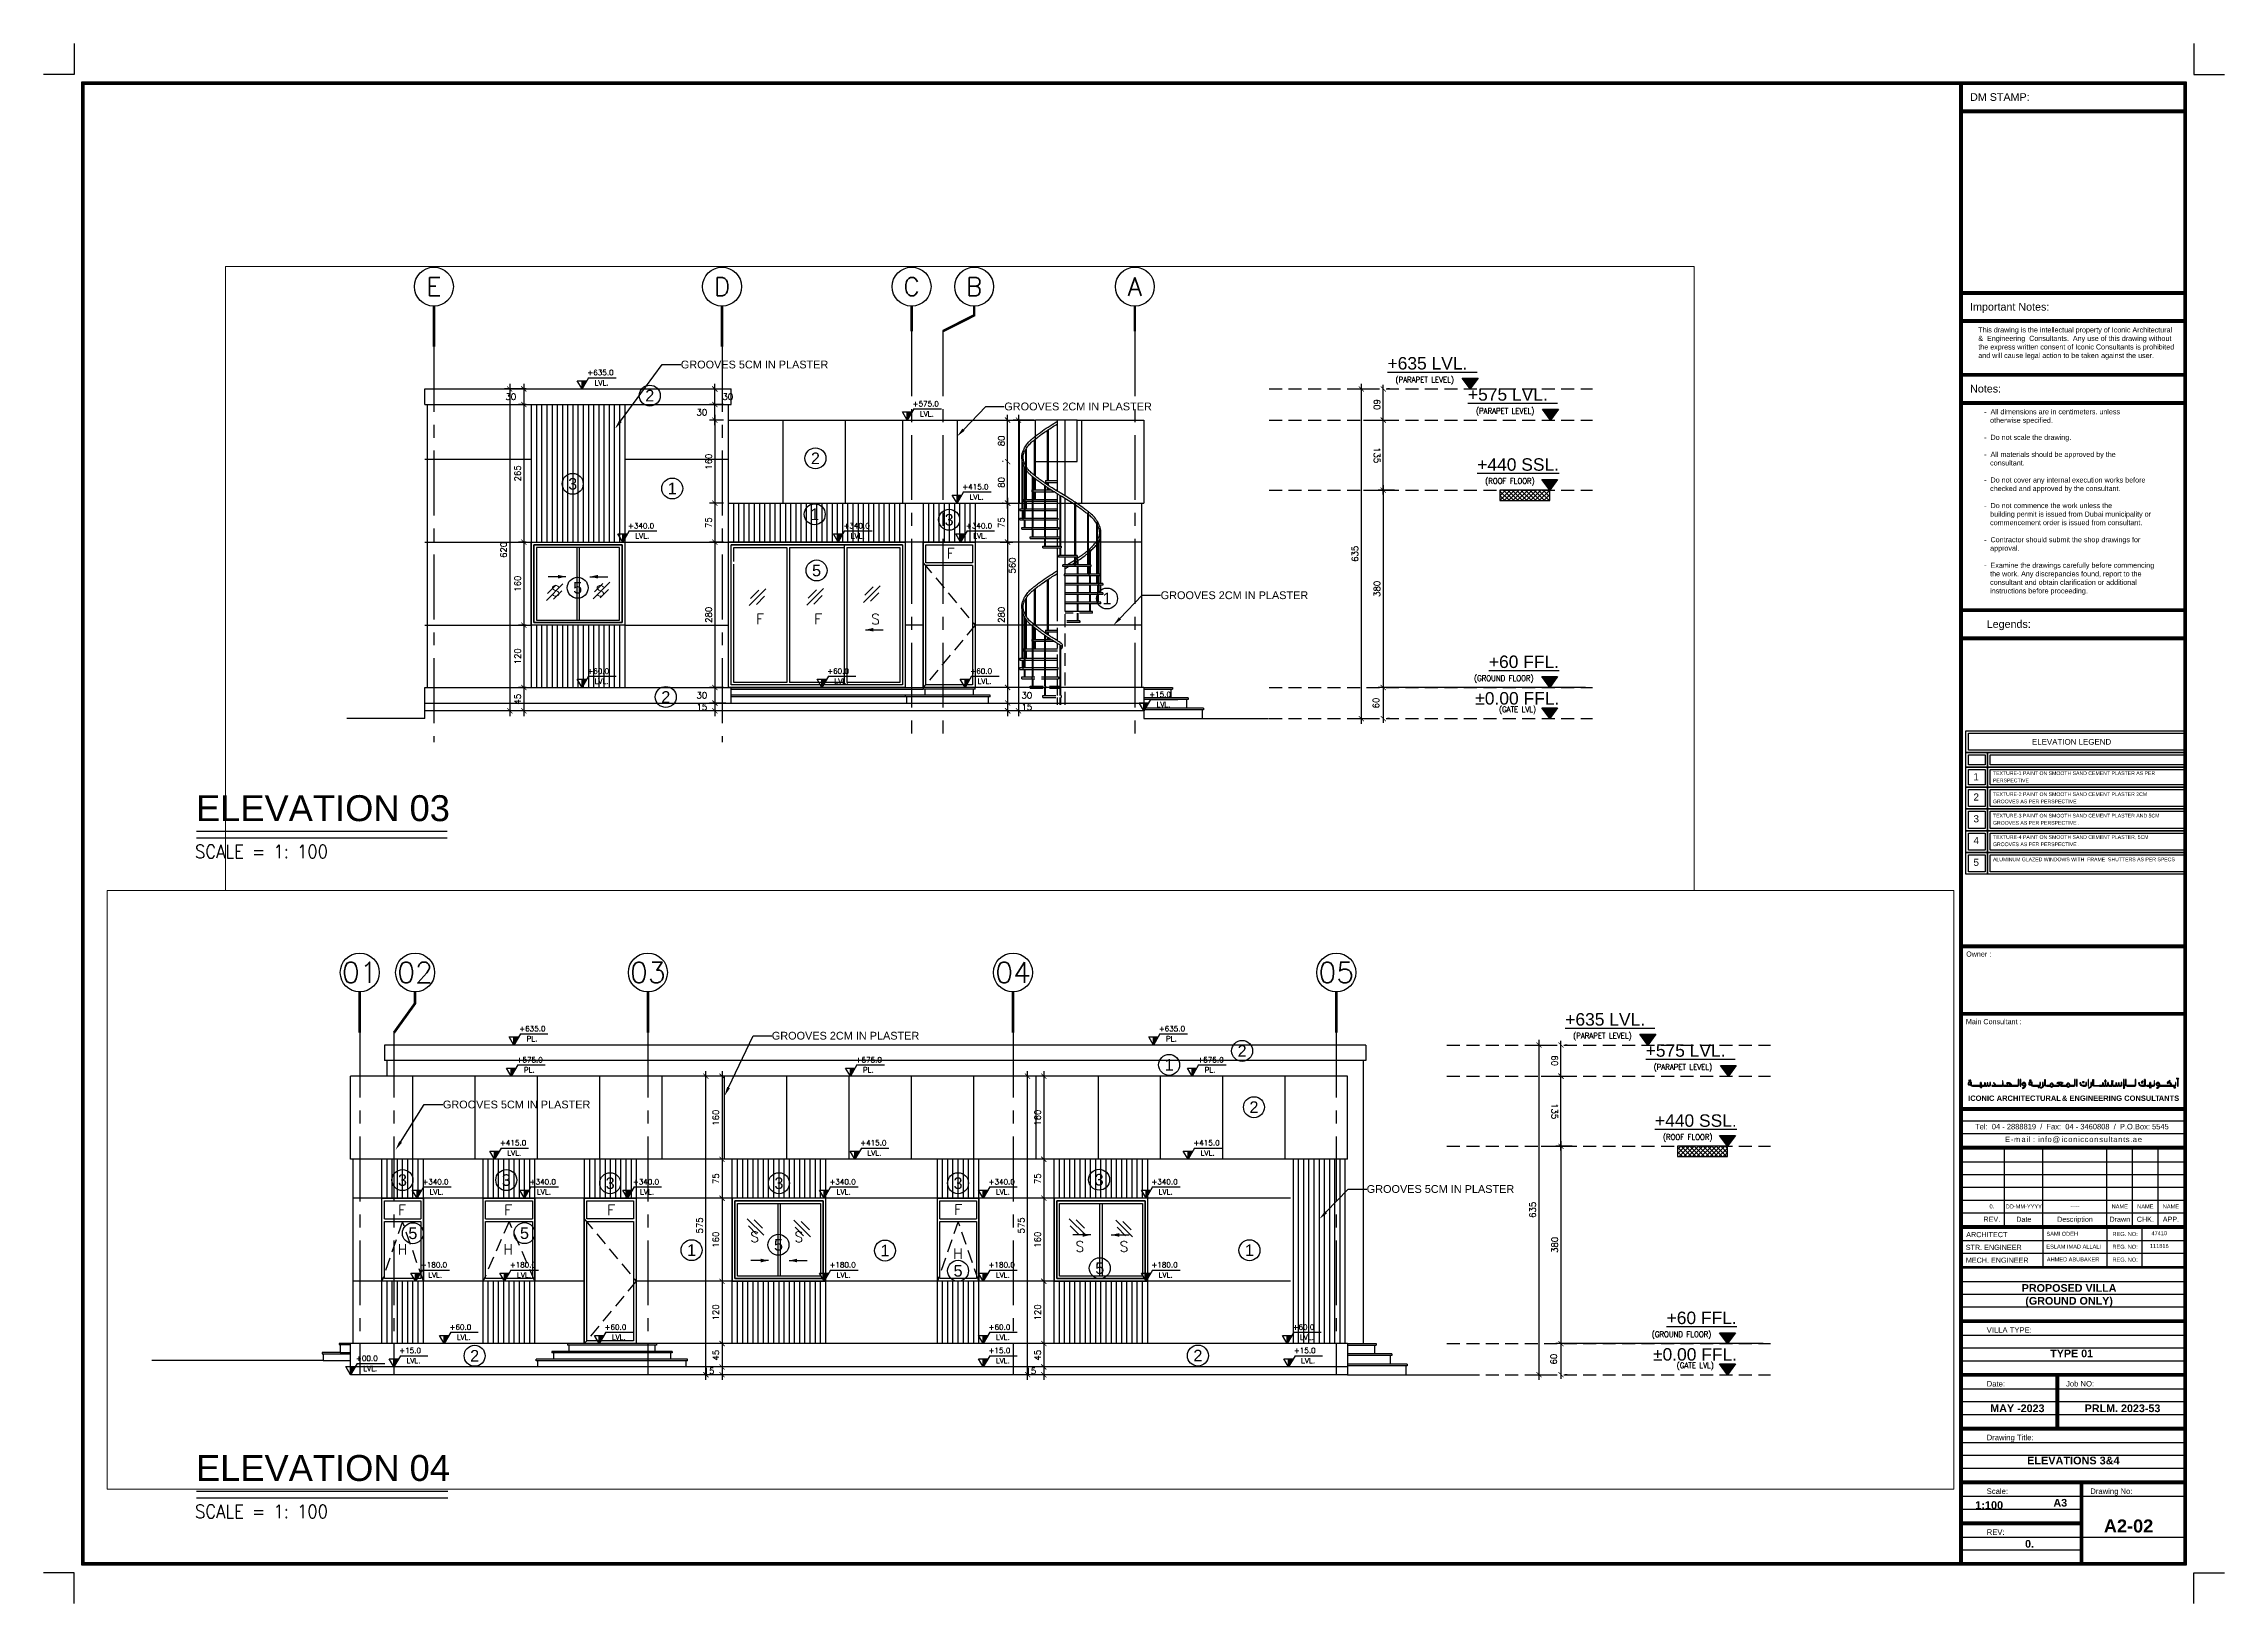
# Paper-space layout '3&4' of a CAD drawing. Header units: centimetres. Extents: x -37 to 4163, y -2 to 3003.
# The model-space entities are those that its viewports show. They can reach past a viewport. Long polylines and large blocks are cut down to what shows.
import ezdxf
from ezdxf import colors
from ezdxf.entities.mleader import LeaderData, LeaderLine
from ezdxf.enums import TextEntityAlignment as Align
from ezdxf.math import Vec2, Vec3

# ---------------------------------------------------------------- set-up
doc = ezdxf.new("R2010")
doc.units = ezdxf.units.CM
doc.header["$LTSCALE"] = 100
doc.header["$MEASUREMENT"] = 0
doc.header["$PDMODE"] = 35
for name, pattern in [('GRID$0$XREF GRID$0$GRIDS$0$CENTER', [2, 1.25, -0.25, 0.25, -0.25]), ('GRIDS$0$CENTER', [2, 1.25, -0.25, 0.25, -0.25]), ('HIDDEN', [0.375, 0.25, -0.125])]:
    doc.linetypes.add(name, pattern=pattern)
for name, color, linetype in [('ARROW INDICATOR', 4, 'Continuous'), ('DIM-IN', 1, 'Continuous'), ('DM TITLE - A3$0$MTEXT-1', 2, 'Continuous'), ('DM TITLE - A3$0$MTEXT-2', 3, 'Continuous'), ('DM TITLE - A3$0$SHEET', 1, 'Continuous'), ('DM TITLE - A3$0$TITLE LOGO', 7, 'Continuous'), ('ELEVATION', 1, 'Continuous'), ('GRID', 11, 'GRIDS$0$CENTER'), ('HANDRAIL', 161, 'Continuous'), ('HATCH', 8, 'Continuous'), ('LEVEL', 2, 'Continuous'), ('LVL', 2, 'Continuous'), ('M TXT', 2, 'Continuous'), ('MTEXT-2', 3, 'Continuous'), ('SCHEDULE LINES-01', 2, 'Continuous'), ('SCHEDULE LINES-02', 8, 'Continuous'), ('SPIRAL', 1, 'Continuous'), ('STAIRS', 4, 'Continuous'), ('TEXT', 3, 'Continuous'), ('WALL-01', 7, 'Continuous'), ('WALL-02', 3, 'Continuous'), ('WALL-03', 2, 'Continuous'), ('WINDOW', 1, 'Continuous'), ('WINDOWS', 1, 'Continuous'), ('XREF GRID', 11, 'GRID$0$XREF GRID$0$GRIDS$0$CENTER')]:
    doc.layers.add(name, color=color, linetype=linetype)
doc.styles.add('$0$ROMANS', font='romans')
doc.styles.add('20', font='romans.shx')
doc.styles.add('ART', font='arial.ttf')
doc.styles.add('ART-PS-1', font='arial.ttf', dxfattribs={"height": 20})
doc.styles.add('ART-PS-2', font='arialbd.ttf', dxfattribs={"height": 20})
doc.styles.add('DIMA', font='romans.shx', dxfattribs={"width": 0.8})
doc.styles.add('DM TITLE - A3$0$ART-PS-1', font='arial.ttf', dxfattribs={"height": 40})
doc.styles.add('DM TITLE - A3$0$ART-PS-2', font='arialbd.ttf', dxfattribs={"height": 20})
doc.styles.add('GRID$0$XREF GRID$0$GRIDS$0$18', font='romans.shx', dxfattribs={"width": 0.85, "height": 15})
doc.styles.add('GRIDS$0$18', font='romans.shx', dxfattribs={"width": 0.85, "height": 15})
doc.styles.add('ROMANS', font='romans')
doc.dimstyles.new('100', dxfattribs={"dimtxt": 15, "dimasz": 10, "dimexe": 8, "dimexo": 12, "dimgap": 6, "dimtad": 1, "dimdec": 0, "dimzin": 0, "dimdsep": 46, "dimtxsty": '20', "dimblk": 'ARCHTICK', "dimcen": 30, "dimdle": 8, "dimclrd": 1, "dimclre": 1, "dimclrt": 2, "dimadec": 0, "dimazin": 0, "dimtfac": 1, "dimtdec": 0, "dimtmove": 2, "dimatfit": 3, "dimldrblk": 'OBLIQUE', "dimfxl": 100, "dimtolj": 1, "dimtzin": 0, "dimarcsym": 0})
doc.dimstyles.new('AS-17-100', dxfattribs={"dimtxt": 12, "dimasz": 10, "dimexe": 10, "dimexo": 10, "dimgap": 6, "dimtad": 1, "dimtoh": 1, "dimdec": 0, "dimdsep": 46, "dimtxsty": 'ROMANS', "dimblk1": 'ARCHTICK', "dimblk2": 'ARCHTICK', "dimsah": 1, "dimcen": 25, "dimdle": 10, "dimclrd": 1, "dimclre": 1, "dimclrt": 2, "dimadec": 0, "dimazin": 0, "dimtfac": 1, "dimtdec": 0, "dimtofl": 0, "dimtmove": 2, "dimatfit": 3, "dimldrblk": 'ARCHTICK', "dimfxl": 1, "dimtolj": 1, "dimtzin": 0, "dimarcsym": 0})

psp = doc.layouts.new('3&4')

# ---------------------------------------------------------------- texts
at = {"layer": 'MTEXT-2', "style": 'ART-PS-2'}
for s, height, p in [('ELEVATIONS 3&4', 15, (3872.6, 261.6)), ('1:100', 15, (3710.5, 175.7)), ('A2-02', 25, (3978.9, 127.5))]:
    psp.add_text(s, height=height, dxfattribs=at).set_placement(p, align=Align.BOTTOM_CENTER)
at = {"layer": 'TEXT', "style": 'ART'}
for s, p in [('ELEVATION 03', (256.9, 1505.2, 0)), ('ELEVATION 04', (256.9, 234.2, 0))]:
    psp.add_text(s, height=50, dxfattribs=at).set_placement(p)
at = {"layer": 'TEXT', "style": 'ROMANS', "width": 0.9}
for p in [(255.2, 1433.9, 0), (255.2, 162.8, 0)]:
    psp.add_text('SCALE = 1: 100', height=25.6, dxfattribs=at).set_placement(p)

msp = doc.modelspace()

# ---------------------------------------------------------------- texts
at = {"layer": 'ELEVATION', "style": 'ART-PS-1'}
for s, rotation, p in [('2', 180, (-864.1, 3886.6, 0)), ('1', 180, (-1713.9, 3696.9, 0)), ('5', 180, (-1154.5, 3642.9, 0)), ('5', 180, (-694.4, 3676.2, 0)), ('3', 180, (-1409.8, 3545.2, 0)), ('1', 180, (-1150.9, 3534.7, 0)), ('1', 180, (-876.5, 3485, 0)), ('3', 180, (-684.8, 3476, 0)), ('2', 180, (-1152.3, 3426.9, 0)), ('2', 180, (-833.3, 3306.1, 0)), ('3', 270, (-2902.4, 2613.2)), ('5', 270, (-3004.8, 2593.2, 0)), ('2', 270, (-3240.9, 2474.2)), ('3', 270, (-2902.4, 2413.2)), ('5', 270, (-3004.6, 2378.2, 0)), ('3', 270, (-2908.4, 2213.2)), ('1', 270, (-3037.4, 2056.4)), ('5', 270, (-3027.1, 1889.1, 0)), ('3', 270, (-2908.4, 1888.2)), ('1', 270, (-3038.2, 1683.9)), ('5', 270, (-3077.1, 1543.2, 0)), ('3', 270, (-2908.4, 1543.2)), ('5', 270, (-3072.1, 1270.3, 0)), ('3', 270, (-2901.7, 1271.5)), ('1', 270, (-2680.5, 1136.7)), ('2', 270, (-3240.5, 1081.3)), ('1', 270, (-3037.6, 982)), ('2', 270, (-2762, 973.3)), ('2', 270, (-2653.6, 996.1))]:
    msp.add_text(s, height=22.4, rotation=rotation, dxfattribs=at).set_placement(p, align=Align.MIDDLE_CENTER)
at = {"layer": 'GRID', "color": 4, "linetype": 'Continuous', "style": 'GRIDS$0$18'}
for s, p in [('A', (-1767.5, 3096.1)), ('B', (-1458, 3096.1)), ('C', (-1337.5, 3096.1, 0)), ('D', (-972.5, 3096.1, 0)), ('E', (-417.5, 3096.1, 0))]:
    msp.add_text(s, height=35, rotation=180, dxfattribs=at).set_placement(p, align=Align.MIDDLE)
at = {"layer": 'TEXT', "style": 'ART-PS-1'}
for s, height, p in [('ELEVATION LEGEND', 48.846, (3243.9, -1266.6, 0)), ('1', 61.1, (2422.5, -1566.9, 0)), ('2', 61.1, (2423.3, -1741.4, 0)), ('3', 61.1, (2423.3, -1928.8, 0)), ('4', 61.1, (2423.3, -2116.2, 0)), ('5', 61.1, (2423.3, -2303.6, 0))]:
    msp.add_text(s, height=height, dxfattribs=at).set_placement(p, align=Align.MIDDLE_CENTER)
at = {"layer": 'TEXT', "extrusion": (-5.07189e-09, 4.35259e-09, 1), "char_height": 20, "width": 20, "attachment_point": 2, "text_direction": (-1, 0, 0), "style": '$0$ROMANS'}
for s, insert in [('S', (-1268, 3726.5, 0)), ('F', (-1157.5, 3726.5, 0)), ('F', (-1045.4, 3726.5, 0)), ('S', (-737.9, 3672.1, 0)), ('F', (-1412.7, 3600, 0))]:
    msp.add_mtext(s, dxfattribs=dict(at, insert=insert))
at = {"layer": 'TEXT', "extrusion": (5.07189e-09, 4.35259e-09, 1), "insert": (-652.1, 3672.1, 0), "char_height": 20, "width": 20, "attachment_point": 2, "text_direction": (-1, 0, 0), "style": '$0$ROMANS'}
msp.add_mtext('S', dxfattribs=at)
at = {"layer": 'TEXT', "extrusion": (-4.35259e-09, 5.07189e-09, 1), "char_height": 20, "width": 20, "attachment_point": 2, "text_direction": (0, -1, 0), "style": '$0$ROMANS'}
for s, insert in [('H', (-3025.7, 2613.2, 0)), ('F', (-2950, 2614, 0)), ('H', (-3025.7, 2409.7, 0)), ('F', (-2950, 2409.7, 0)), ('F', (-2950, 2211.2, 0)), ('S', (-3001.7, 1934.8, 0)), ('S', (-3001.7, 1849.9, 0)), ('H', (-3033.9, 1543.1, 0)), ('F', (-2949.2, 1543.1, 0)), ('S', (-3020.4, 1308.6, 0)), ('S', (-3020.4, 1223.7, 0))]:
    msp.add_mtext(s, dxfattribs=dict(at, insert=insert))
at = {"layer": 'TEXT', "char_height": 31.658, "width": 1496.916, "attachment_point": 1, "line_spacing_factor": 1.179126, "style": 'ART-PS-1'}
for s, insert in [('TEXTURE-1 PAINT ON SMOOTH SAND CEMENT PLASTER AS PER PERSPECTIVE', (2567.4, -1520.6, 0)), ('TEXTURE-2 PAINT ON SMOOTH SAND CEMENT PLASTER 2CM GROOVES AS PER PERSPECTIVE', (2567.4, -1701.2, 0)), ('TEXTURE-3 PAINT ON SMOOTH SAND CEMENT PLASTER AND 5CM GROOVES AS PER PERSPECTIVE .', (2567.4, -1885.9, 0)), ('TEXTURE-4 PAINT ON SMOOTH SAND CEMENT PLASTER, 5CM GROOVES AS PER PERSPECTIVE .', (2567.4, -2070.4, 0)), ('ALUMINUM GLAZED WINDOWS WITH  FRAME  SHUTTERS AS PER SPECS', (2567.4, -2262.6, 0))]:
    msp.add_mtext(s, dxfattribs=dict(at, insert=insert))
at = {"layer": 'XREF GRID', "color": 4, "linetype": 'Continuous', "style": 'GRID$0$XREF GRID$0$GRIDS$0$18'}
for s, p in [('01', (-2502.5, 2695.5)), ('02', (-2502.5, 2588.9)), ('03', (-2502.5, 2140.6)), ('04', (-2502.5, 1437.3)), ('05', (-2502.5, 814.8))]:
    msp.add_text(s, height=40, rotation=270, dxfattribs=at).set_placement(p, align=Align.MIDDLE)

# ---------------------------------------------------------------- blocks, each defined once
blk = doc.blocks.new('DM TITLE - A3$0$A$C0F014806')
at = {"color": 20}
for p, q in [((10278, 1288), (10268, 1274)), ((11850, 1337), (11875, 1313)), ((12346, 1389), (12301, 1389)), ((1426, 1035), (1413, 1000)), ((1513, 1215), (1509, 1183)), ((2284, 1190), (2297, 1163)), ((5416, 1026), (5356, 1000)), ((5398, 1062), (5359, 1035)), ((5459, 1000), (5416, 1026)), ((5453, 1051), (5467, 1035)), ((9111, 886), (9111, 873)), ((9111, 873), (9205, 873)), ((9116, 1035), (9116, 1000)), ((9205, 873), (9194, 895)), ((9209, 960), (9199, 947)), ((10180, 1213), (10180, 1201)), ((10180, 1201), (10274, 1201)), ((10274, 1201), (10263, 1222)), ((11939, 1035), (11248, 1035)), ((11703, 1189), (11728, 1164)), ((12153, 1035), (11974, 1035)), ((12301, 999), (12346, 999))]:
    blk.add_line(p, q, dxfattribs=at)
for points in [[(110, 1350), (75, 1350), (75, 1315), (110, 1315)], [(180, 1350), (145, 1350), (145, 1315), (180, 1315)], [(2073, 1304), (2038, 1304), (2038, 1269), (2073, 1269)], [(3657, 1350), (3622, 1350), (3622, 1315), (3657, 1315)], [(3727, 1350), (3692, 1350), (3692, 1315), (3727, 1315)], [(8056, 1306), (8021, 1306), (8021, 1271), (8056, 1271)], [(8092, 1372), (8057, 1372), (8057, 1337), (8092, 1337)], [(8126, 1306), (8091, 1306), (8091, 1271), (8126, 1271)], [(8462, 1306), (8427, 1306), (8427, 1271), (8462, 1271)], [(8532, 1306), (8497, 1306), (8497, 1271), (8532, 1271)], [(10968, 1306), (10933, 1306), (10933, 1271), (10968, 1271)], [(10968, 1306), (10933, 1306), (10933, 1271), (10968, 1271)], [(12346, 1389), (12301, 1389), (12301, 999), (12346, 999)], [(762, 950), (727, 950), (727, 915), (762, 915)], [(832, 950), (797, 950), (797, 915), (832, 915)], [(4177, 950), (4142, 950), (4142, 915), (4177, 915)], [(4247, 950), (4212, 950), (4212, 915), (4247, 915)], [(6768, 1254), (6733, 1254), (6733, 1219), (6768, 1219)], [(6838, 1254), (6803, 1254), (6803, 1219), (6838, 1219)], [(10691, 945), (10656, 945), (10656, 910), (10691, 910)], [(10691, 945), (10656, 945), (10656, 910), (10691, 910)], [(10761, 945), (10726, 945), (10726, 910), (10761, 910)], [(10761, 945), (10726, 945), (10726, 910), (10761, 910)], [(12125, 945), (12090, 945), (12090, 910), (12125, 910)], [(12125, 945), (12090, 945), (12090, 910), (12125, 910)], [(12195, 945), (12160, 945), (12160, 910), (12195, 910)], [(12195, 945), (12160, 945), (12160, 910), (12195, 910)]]:
    blk.add_lwpolyline(points, close=True, dxfattribs=at)
for points in [[(2105, 1000), (2936, 1000, 0.4116766), (3001, 1065), (3001, 1384), (2966, 1384), (2966, 1065, -0.4104933), (2936, 1035), (2575, 1035)], [(4845, 1000), (4582, 1000, -0.4116766), (4517, 1065), (4517, 1384), (4552, 1384), (4552, 1065, 0.4104933), (4582, 1035), (4832, 1035)], [(5981, 1000), (6240, 1000, 0.4116766), (6304, 1065), (6304, 1384), (6269, 1384), (6269, 1065, -0.4104933), (6239, 1035), (5994, 1035)], [(7740, 1000), (7409, 1000, -0.4116766), (7344, 1065), (7344, 1384), (7379, 1384), (7379, 1065, 0.4104933), (7409, 1035), (7740, 1035)], [(9348, 1000), (9798, 1000, 0.4116766), (9863, 1065), (9863, 1384), (9828, 1384), (9828, 1065, -0.4104933), (9798, 1035), (9348, 1035)], [(10407, 1065), (10407, 1384), (10372, 1384), (10372, 1065, -0.4104933), (10342, 1035), (10205, 1035)], [(10372, 1065), (10372, 1384), (10407, 1384), (10407, 1065, 0.4104933), (10437, 1035), (10574, 1035)], [(11974, 1035, 0.5214336), (11775, 1212), (11875, 1313)], [(180, 1236), (180, 1255), (215, 1255), (215, 1065, 0.4104933), (245, 1035), (692, 1035)], [(692, 1000), (244, 1000, -0.4116766), (180, 1065), (180, 1071)], [(793, 1065), (793, 1216), (758, 1216), (758, 1065, -0.4104933), (728, 1035), (280, 1035)], [(280, 1000), (728, 1000, 0.2061118), (775, 1020, 0.2061118)], [(758, 1065), (758, 1216), (793, 1216), (793, 1065, 0.4104933), (823, 1035), (827, 1035)], [(827, 1000), (823, 1000, -0.2061118), (775, 1020, -0.2061118)], [(1028, 1077), (1028, 1203), (993, 1203), (993, 1065, -0.4104933), (963, 1035), (827, 1035)], [(827, 1000), (964, 1000, 0.2423502), (1017, 1027, 0.2423502)], [(1563, 1000), (2010, 1000, 0.2061118), (2058, 1020, 0.2061118)], [(2075, 1065), (2075, 1216), (2040, 1216), (2040, 1065, -0.4104933), (2010, 1035), (1620, 1035)], [(2340, 1035), (2106, 1035, -0.4179437), (2075, 1065), (2075, 1216), (2040, 1216), (2040, 1065)], [(2109, 1000), (2105, 1000, -0.2061118), (2058, 1020, -0.2061118)], [(3389, 1032, -0.4099067), (3239, 870), (3217, 907, 0.4099349), (3344, 993, 0.5798526), (3338, 999, -0.2506946), (3249, 1013, -0.5298209), (3263, 1209, -0.5599927), (3389, 1135), (3389, 1032)], [(3389, 1032), (3389, 1135, 0.5599927), (3263, 1209, 0.5298209), (3249, 1013, 0.2506946), (3338, 999, -0.5798526), (3344, 993, -0.4099349), (3217, 907), (3239, 870, 0.1599061), (3329, 904, 0.1599061)], [(3726, 1236), (3726, 1255), (3761, 1255), (3761, 1065, 0.4104933), (3791, 1035), (4166, 1035)], [(4166, 1000), (3791, 1000, -0.4116766), (3726, 1065), (3726, 1071)], [(3827, 1000), (4202, 1000, 0.4116766), (4266, 1065), (4266, 1216), (4231, 1216), (4231, 1065, -0.4104933), (4201, 1035), (3827, 1035)], [(4399, 1077), (4399, 1027, -0.4489047), (4268, 910), (4265, 877)], [(4434, 1077), (4434, 1027, -0.4623418), (4265, 877, -0.3763802)], [(6769, 1000), (6712, 1002, -0.3538405), (6605, 1212), (6641, 1212)], [(6771, 1035), (6720, 1037, -0.3562232), (6641, 1212)], [(6773, 1000), (6910, 1000, 0.4116766), (6975, 1065), (6975, 1216), (6940, 1216), (6940, 1065, -0.4104933), (6910, 1035), (6771, 1035)], [(7224, 1077), (7224, 1027, -0.4489047), (7092, 910), (7090, 877)], [(7259, 1077), (7259, 1027, -0.4623418), (7090, 877, -0.3763802)], [(7942, 1077), (7942, 1203), (7907, 1203), (7907, 1065, -0.4104933), (7877, 1035), (7740, 1035)], [(7740, 1000), (7877, 1000, 0.2423502), (7930, 1027, 0.2423502)], [(8215, 1077), (8215, 1213), (8250, 1213), (8250, 1083, 0.3861728), (8295, 1035), (8417, 1035)], [(8417, 1000), (8280, 1000, -0.2423502), (8227, 1027, -0.2423502)], [(8497, 1065), (8497, 1216), (8462, 1216), (8462, 1065, -0.4104933), (8432, 1035), (8295, 1035)], [(8295, 1000), (8432, 1000, 0.2061118), (8479, 1020, 0.2061118)], [(8462, 1065), (8462, 1216), (8497, 1216), (8497, 1065, 0.4104933), (8527, 1035), (8663, 1035)], [(8663, 1000), (8526, 1000, -0.2061118), (8479, 1020, -0.2061118)], [(8732, 1077), (8732, 1203), (8697, 1203), (8697, 1065, -0.4104933), (8667, 1035), (8531, 1035)], [(8531, 1000), (8668, 1000, 0.2423502), (8721, 1027, 0.2423502)], [(9145, 891, -0.3157159), (9111, 886, -0.9313616)], [(9255, 1096), (9246, 1078, -0.2800635), (9175, 1035, 345.0566503)], [(9279, 1065), (9277, 1063, -0.2800635), (9175, 1000)], [(10205, 1000), (10146, 1002, -0.3538405), (10040, 1212), (10075, 1212)], [(10205, 1035), (10155, 1037, -0.3562232), (10075, 1212, -2.4638586)], [(10214, 1218, -0.3157159), (10180, 1213, -0.9313616)], [(10205, 1000), (10342, 1000, 0.2061118), (10390, 1020, 0.2061118)], [(10574, 1000), (10437, 1000, -0.2061118), (10390, 1020, -0.2061118)], [(10727, 1065), (10727, 1216), (10692, 1216), (10692, 1065, -0.4104933), (10662, 1035), (10525, 1035)], [(10525, 1000), (10662, 1000, 0.2061118), (10710, 1020, 0.2061118)], [(10692, 1065), (10692, 1216), (10727, 1216), (10727, 1065, 0.4104933), (10757, 1035), (10894, 1035)], [(10894, 1000), (10757, 1000, -0.2061118), (10710, 1020, -0.2061118)], [(10766, 1000), (10903, 1000, 0.4116766), (10968, 1065), (10968, 1216), (10933, 1216), (10933, 1065, -0.4104933), (10903, 1035), (10766, 1035)], [(12153, 1000), (11238, 1000, -0.0691059), (11237, 989, -0.3532208), (11097, 873), (11075, 909, 0.4099349), (11203, 995, 0.5798526), (11196, 1001, -0.2506946), (11108, 1015, -0.5298209), (11122, 1211, -0.5599927), (11248, 1137), (11248, 1035)], [(11939, 1035, 0.6339981), (11728, 1164)]]:
    blk.add_lwpolyline(points, format="xyb", dxfattribs=at)
for points in [[(3123, 998), (3123, 1384), (3088, 1384), (3088, 998), (3123, 998)], [(6426, 998), (6426, 1384), (6391, 1384), (6391, 998), (6426, 998)], [(7095, 998), (7095, 1384), (7060, 1384), (7060, 998), (7095, 998)], [(9178, 1076), (9178, 1384), (9143, 1384), (9143, 1076), (9178, 1076)], [(9290, 1097), (9290, 1384), (9255, 1384), (9255, 1096)], [(11703, 1189), (11850, 1337)], [(180, 1236), (179, 1237), (147, 1254), (121, 1257), (81, 1254), (57, 1224), (43, 1195), (37, 1168), (31, 1140), (39, 1106), (54, 1081), (89, 1069), (131, 1070), (166, 1071), (180, 1071)], [(180, 1190), (160, 1213), (138, 1225), (120, 1226), (96, 1225), (83, 1207), (71, 1185), (66, 1162), (62, 1140), (67, 1118), (74, 1106), (94, 1099), (130, 1100), (165, 1101), (180, 1101)], [(180, 1101), (180, 1190)], [(280, 1035), (713, 1035)], [(713, 1000), (280, 1000)], [(993, 1203), (1028, 1203), (1028, 1077)], [(1028, 1077), (1028, 1203), (993, 1203), (993, 1073)], [(1182, 1077), (1182, 1203), (1147, 1203), (1147, 1077)], [(1336, 1073), (1336, 1213), (1301, 1213), (1301, 1077)], [(1413, 1000), (2010, 1000)], [(1590, 1035), (1426, 1035)], [(1509, 1183), (1533, 1172), (1550, 1156), (1566, 1131), (1579, 1099), (1588, 1060), (1590, 1035)], [(1513, 1215), (1550, 1197), (1573, 1176), (1593, 1145), (1608, 1108), (1618, 1064), (1620, 1035)], [(1590, 1035), (1563, 1035)], [(2010, 1035), (1620, 1035)], [(2284, 1190), (2308, 1202), (2342, 1210), (2378, 1213), (2428, 1211), (2472, 1202), (2511, 1178), (2539, 1150), (2556, 1116), (2569, 1073), (2574, 1042), (2575, 1035)], [(2297, 1163), (2319, 1174), (2342, 1180)], [(2544, 1035), (2455, 1035)], [(2457, 1174), (2461, 1174), (2493, 1154), (2515, 1132), (2528, 1105), (2540, 1066), (2544, 1037), (2544, 1035)], [(3726, 1236), (3725, 1237), (3694, 1254), (3667, 1257), (3627, 1254), (3604, 1224), (3590, 1195), (3584, 1168), (3578, 1140), (3585, 1106), (3601, 1081), (3636, 1069), (3678, 1070), (3713, 1071), (3726, 1071)], [(3726, 1190), (3706, 1213), (3685, 1225), (3667, 1226), (3643, 1225), (3630, 1207), (3618, 1185), (3613, 1162), (3609, 1140), (3614, 1118), (3621, 1106), (3641, 1099), (3677, 1100), (3712, 1101), (3726, 1101)], [(3726, 1101), (3726, 1190)], [(3827, 1035), (4186, 1035)], [(4186, 1000), (3827, 1000)], [(4434, 1073), (4434, 1213), (4399, 1213), (4399, 1077)], [(4832, 1035), (4638, 1035)], [(4638, 1000), (4845, 1000)], [(5011, 1000), (5356, 1000)], [(5359, 1035), (5025, 1035)], [(5398, 1062), (5389, 1070), (5359, 1108), (5338, 1126), (5323, 1138), (5299, 1146), (5252, 1161), (5268, 1209), (5310, 1233), (5357, 1243), (5413, 1247), (5470, 1240), (5518, 1224), (5576, 1188), (5555, 1155), (5453, 1051)], [(5531, 1174), (5431, 1071), (5412, 1091), (5381, 1129), (5357, 1149), (5338, 1165), (5308, 1174), (5290, 1180), (5293, 1189), (5321, 1205), (5361, 1213), (5413, 1217), (5463, 1211), (5505, 1196), (5534, 1179), (5531, 1174)], [(5459, 1000), (5815, 1000)], [(5802, 1035), (5467, 1035)], [(6895, 1000), (6769, 1000)], [(6771, 1035), (6895, 1035)], [(7259, 1073), (7259, 1213), (7224, 1213), (7224, 1077)], [(7907, 1203), (7942, 1203), (7942, 1077)], [(7942, 1077), (7942, 1203), (7907, 1203), (7907, 1073)], [(8096, 1077), (8096, 1203), (8061, 1203), (8061, 1077)], [(8250, 1083), (8250, 1213), (8215, 1213), (8215, 1077)], [(8697, 1203), (8732, 1203), (8732, 1077)], [(8732, 1077), (8732, 1203), (8697, 1203), (8697, 1073)], [(8886, 1077), (8886, 1203), (8851, 1203), (8851, 1077)], [(9040, 1073), (9040, 1213), (9005, 1213), (9005, 1077)], [(9175, 1035), (9116, 1035)], [(9116, 1000), (9175, 1000)], [(9348, 1000), (9331, 1005), (9315, 1018), (9300, 1031), (9279, 1065)], [(9348, 1035), (9319, 1053), (9300, 1071), (9290, 1097)]]:
    blk.add_lwpolyline(points, dxfattribs=at)
for points in [[(12218, 1065), (12218, 1216), (12183, 1216), (12183, 1065, -0.4104933), (12153, 1035), (11974, 1035, 0.5214336), (11775, 1212), (11875, 1313), (11850, 1337), (11703, 1189), (11728, 1164, -0.6339981), (11939, 1035), (11248, 1035), (11248, 1137, 0.5599927), (11122, 1211, 0.5298209), (11108, 1015, 0.2506946), (11196, 1001, -0.5798526), (11203, 995, -0.4099349), (11075, 909), (11097, 873, 0.3532208), (11237, 989, 0.0691059), (11238, 1000), (12154, 1000, 0.4116766)], [(12380, 1474, -0.5123425), (12314, 1457, 0.3168383), (12246, 1439), (12257, 1428, -0.3638196), (12319, 1439, 0.3838783), (12392, 1464)], [(12392, 1464), (12380, 1474, -0.5123425), (12314, 1457, 0.3168383), (12246, 1439), (12257, 1428, -0.3638196), (12319, 1439, 0.3838783)], [(3352, 1135), (3352, 1035, 0.1592411), (3325, 1034, -0.2491908), (3272, 1043, -0.5259878), (3281, 1176, -0.5536177)], [(3352, 1035, 0.1592411), (3325, 1034, -0.2491908), (3272, 1043, -0.5259878), (3281, 1176, -0.5536177), (3352, 1135)], [(11210, 1137), (11210, 1037, 0.1592411), (11184, 1036, -0.2491908), (11131, 1045, -0.5259878), (11140, 1178, -0.5536177)], [(11210, 1037, 0.1592411), (11184, 1036, -0.2491908), (11131, 1045, -0.5259878), (11140, 1178, -0.5536177), (11210, 1137)]]:
    blk.add_lwpolyline(points, format="xyb", close=True, dxfattribs=at)
for centre, radius, start, end in [((10249, 1250), 47.3, 53.09424, 222.10276), ((10249, 1250), 30.9, 53.09424, 296.37665), ((1088, 1092), 96.4, 222.33669, 322.93891), ((1088, 1092), 61.4, 194.58124, 345.41876), ((1242, 1092), 96.4, 217.06109, 348.37363), ((1242, 1092), 61.4, 194.58124, 345.41876), ((8002, 1092), 96.4, 222.33669, 322.93891), ((8002, 1092), 61.4, 194.58124, 345.41876), ((8155, 1092), 96.4, 217.06109, 317.66331), ((8155, 1092), 61.4, 194.58124, 345.41876), ((8792, 1092), 96.4, 222.33669, 322.93891), ((8792, 1092), 61.4, 194.58124, 345.41876), ((8946, 1092), 96.4, 217.06109, 348.37363), ((8946, 1092), 61.4, 194.58124, 345.41876), ((9181, 923), 47.3, 53.09424, 222.10276), ((9181, 923), 30.9, 53.09424, 296.37665)]:
    blk.add_arc(centre, radius, start, end, dxfattribs=at)
for centre, major_axis, ratio in [((2397, 1106), (0, -71), 0.7854068), ((4928, 1060), (0, -81.6), 0.8436498), ((5898, 1060), (0, -81.6), 0.8436498)]:
    blk.add_ellipse(centre, major_axis=major_axis, ratio=ratio, dxfattribs=at)
for points, knots in [([(2342, 1180), (2341, 1178), (2339, 1177), (2334, 1171), (2331, 1167), (2326, 1159), (2323, 1155), (2317, 1142), (2315, 1134), (2312, 1117), (2311, 1109), (2312, 1092), (2314, 1083), (2319, 1067), (2322, 1059), (2330, 1046), (2334, 1041), (2339, 1036), (2339, 1035), (2340, 1035)], [3.8100186, 3.8100186, 3.8100186, 3.8100186, 3.881833, 3.881833, 4.0483318, 4.0483318, 4.2148305, 4.2148305, 4.4954519, 4.4954519, 4.7760732, 4.7760732, 5.0566946, 5.0566946, 5.3373159, 5.3373159, 5.5510902, 5.5510902, 5.5765545, 5.5765545, 5.5765545, 5.5765545]), ([(2455, 1035), (2457, 1036), (2458, 1038), (2463, 1044), (2466, 1048), (2473, 1059), (2476, 1067), (2481, 1082), (2482, 1090), (2483, 1106), (2483, 1114), (2481, 1129), (2479, 1137), (2473, 1152), (2469, 1159), (2463, 1169), (2460, 1172), (2457, 1174)], [6.9898166, 6.9898166, 6.9898166, 6.9898166, 7.0733229, 7.0733229, 7.2419229, 7.2419229, 7.5027135, 7.5027135, 7.7635042, 7.7635042, 8.0242949, 8.0242949, 8.2850855, 8.2850855, 8.5458762, 8.5458762, 8.6755501, 8.6755501, 8.6755501, 8.6755501]), ([(5025, 1035), (5025, 1036), (5025, 1038), (5027, 1048), (5028, 1058), (5027, 1077), (5025, 1086), (5020, 1104), (5016, 1113), (5008, 1127), (5003, 1134), (4993, 1145), (4988, 1150), (4977, 1158), (4971, 1161), (4960, 1166), (4955, 1168), (4943, 1171), (4936, 1172), (4924, 1172), (4918, 1171), (4906, 1169), (4900, 1167), (4889, 1163), (4883, 1160), (4873, 1153), (4868, 1149), (4860, 1141), (4855, 1136), (4848, 1126), (4845, 1121), (4839, 1110), (4837, 1104), (4832, 1089), (4831, 1079), (4829, 1060), (4830, 1050), (4831, 1039), (4832, 1037), (4832, 1035)], [7.6117543, 7.6117543, 7.6117543, 7.6117543, 7.6566559, 7.6566559, 7.920474, 7.920474, 8.1842921, 8.1842921, 8.4481102, 8.4481102, 8.6630457, 8.6630457, 8.8779812, 8.8779812, 9.0540087, 9.0540087, 9.2300361, 9.2300361, 9.4060636, 9.4060636, 9.582091, 9.582091, 9.7581185, 9.7581185, 9.9341459, 9.9341459, 10.1101734, 10.1101734, 10.2862008, 10.2862008, 10.4622283, 10.4622283, 10.6382557, 10.6382557, 10.9076221, 10.9076221, 11.1769884, 11.1769884, 11.2378015, 11.2378015, 11.2378015, 11.2378015]), ([(4845, 1000), (4848, 996), (4850, 992), (4857, 983), (4861, 978), (4872, 968), (4877, 964), (4890, 957), (4896, 954), (4908, 951), (4914, 950), (4922, 949), (4925, 949), (4928, 949), (4932, 949), (4936, 949), (4946, 950), (4952, 951), (4963, 955), (4968, 958), (4978, 963), (4983, 967), (4992, 974), (4996, 978), (5003, 987), (5007, 992), (5010, 998), (5011, 999), (5011, 1000)], [5.3081516, 5.3081516, 5.3081516, 5.3081516, 5.4325358, 5.4325358, 5.6324363, 5.6324363, 5.8323369, 5.8323369, 6.0322374, 6.0322374, 6.196266, 6.196266, 6.2831853, 6.2831853, 6.2831853, 6.396255, 6.396255, 6.5623521, 6.5623521, 6.7284493, 6.7284493, 6.8945464, 6.8945464, 7.0606435, 7.0606435, 7.2267406, 7.2267406, 7.2582165, 7.2582165, 7.2582165, 7.2582165]), ([(5994, 1035), (5995, 1036), (5995, 1038), (5997, 1048), (5997, 1058), (5996, 1077), (5995, 1086), (5989, 1104), (5986, 1113), (5977, 1127), (5973, 1134), (5963, 1145), (5958, 1150), (5946, 1158), (5941, 1161), (5930, 1166), (5924, 1168), (5912, 1171), (5906, 1172), (5894, 1172), (5888, 1171), (5876, 1169), (5870, 1167), (5858, 1163), (5853, 1160), (5843, 1153), (5838, 1149), (5829, 1141), (5825, 1136), (5818, 1126), (5815, 1121), (5809, 1110), (5807, 1104), (5802, 1089), (5800, 1079), (5799, 1060), (5799, 1050), (5801, 1039), (5801, 1037), (5802, 1035)], [7.6117543, 7.6117543, 7.6117543, 7.6117543, 7.6566559, 7.6566559, 7.920474, 7.920474, 8.1842921, 8.1842921, 8.4481102, 8.4481102, 8.6630457, 8.6630457, 8.8779812, 8.8779812, 9.0540087, 9.0540087, 9.2300361, 9.2300361, 9.4060636, 9.4060636, 9.582091, 9.582091, 9.7581185, 9.7581185, 9.9341459, 9.9341459, 10.1101734, 10.1101734, 10.2862008, 10.2862008, 10.4622283, 10.4622283, 10.6382557, 10.6382557, 10.9076221, 10.9076221, 11.1769884, 11.1769884, 11.2378015, 11.2378015, 11.2378015, 11.2378015]), ([(5815, 1000), (5817, 996), (5820, 992), (5826, 983), (5831, 978), (5841, 968), (5847, 964), (5859, 957), (5866, 954), (5878, 951), (5883, 950), (5892, 949), (5895, 949), (5898, 949), (5902, 949), (5906, 949), (5916, 950), (5921, 951), (5932, 955), (5937, 958), (5948, 963), (5952, 967), (5961, 974), (5965, 978), (5973, 987), (5976, 992), (5980, 998), (5981, 999), (5981, 1000)], [5.3081516, 5.3081516, 5.3081516, 5.3081516, 5.4325358, 5.4325358, 5.6324363, 5.6324363, 5.8323369, 5.8323369, 6.0322374, 6.0322374, 6.196266, 6.196266, 6.2831853, 6.2831853, 6.2831853, 6.396255, 6.396255, 6.5623521, 6.5623521, 6.7284493, 6.7284493, 6.8945464, 6.8945464, 7.0606435, 7.0606435, 7.2267406, 7.2267406, 7.2582165, 7.2582165, 7.2582165, 7.2582165])]:
    blk.add_open_spline(points, degree=3, knots=knots, dxfattribs=at)
at = {"layer": 'DM TITLE - A3$0$MTEXT-2', "color": 20, "style": 'DM TITLE - A3$0$ART-PS-2'}
for s, p in [('ICONIC', (801, 40)), ('ARCHITECTURAL ', (3645, 40)), ('& ENGINEERING ', (7352, 40)), ('CONSUL', (10109, 40)), ('T', (11128, 40)), ('ANTS', (11807, 40))]:
    blk.add_text(s, height=315, dxfattribs=at).set_placement(p, align=Align.BOTTOM_CENTER)
blk = doc.blocks.new('DM TITLE - A3')
at = {"color": 20}
blk.add_line((3687.3, 1019.8), (4114, 1019.8), dxfattribs=at)
at = {"layer": 'Defpoints', "color": 250}
for points in [[(3687.3, 997.1), (4114, 997.1)], [(3687.3, 972.4), (4114, 972.4)], [(3687.3, 687.7), (4114, 687.7)], [(3687.3, 663.1), (4114, 663.1)], [(3687.3, 638.4), (4114, 638.4)], [(3687.3, 584.2), (4114, 584.2)], [(3687.3, 559.6), (4114, 559.6)], [(3687.3, 534.9), (4114, 534.9)], [(3687.3, 480.7), (3867.6, 480.7)], [(3872.5, 480.7), (4114, 480.7)], [(3687.3, 456.1), (3867.6, 456.1)], [(3687.3, 431.4), (3867.6, 431.4)], [(3872.5, 456.1), (4114, 456.1)], [(3872.5, 431.4), (4114, 431.4)], [(3687.3, 377.2), (4114, 377.2)], [(3687.3, 352.6), (4114, 352.6)], [(3687.3, 328), (4114, 328)], [(3687.3, 273.8), (3914.4, 273.8)], [(3919.3, 273.8), (4114, 273.8)], [(3687.3, 249.1), (3914.4, 249.1)], [(3687.3, 194.9), (3914.4, 194.9)], [(3687.3, 170.3), (3914.4, 170.3)], [(3919.3, 194.9), (4114, 194.9)]]:
    blk.add_lwpolyline(points, dxfattribs=at)
at = {"layer": 'DM TITLE - A3$0$SHEET'}
for p, q in [((3682.4, 2993.7), (3682.4, 145.6)), ((3687.3, 2993.7), (3687.3, 145.6)), ((3769, 795), (3769, 942.9)), ((3842.9, 795), (3842.9, 942.9)), ((3966.1, 795), (3966.1, 942.9)), ((4015.4, 795), (4015.4, 942.9)), ((4064.7, 795), (4064.7, 942.9)), ((3867.6, 510.3), (3867.6, 406.8)), ((3872.5, 510.3), (3872.5, 406.8))]:
    blk.add_line(p, q, dxfattribs=at)
for points in [[(51.4, 3072), (51.4, 3012.8), (-7.8, 3012.8)], [(4133.1, 3072), (4133.1, 3012.8), (4192.2, 3012.8)], [(3687.3, 2944.4), (4114, 2944.4)], [(3687.3, 2939.5), (4114, 2939.5)], [(3687.3, 2594.5), (4114, 2594.5)], [(3687.3, 2589.6), (4114, 2589.6)], [(3687.3, 2540.3), (4114, 2540.3)], [(3687.3, 2535.4), (4114, 2535.4)], [(3687.3, 2436.8), (4114, 2436.8)], [(3687.3, 2431.9), (4114, 2431.9)], [(3687.3, 2382.6), (4114, 2382.6)], [(3687.3, 2377.7), (4114, 2377.7)], [(3687.3, 1983.5), (4114, 1983.5)], [(3687.3, 1978.5), (4114, 1978.5)], [(3687.3, 1929.3), (4114, 1929.3)], [(3687.3, 1924.3), (4114, 1924.3)], [(3687.3, 1336), (4114, 1336)], [(3687.3, 1331.1), (4114, 1331.1)], [(3687.3, 1205.9), (4114, 1205.9)], [(3687.3, 1200.9), (4114, 1200.9)], [(3687.3, 1022.3), (4114, 1022.3)], [(3687.3, 1017.4), (4114, 1017.4)], [(3687.3, 947.8), (4114, 947.8)], [(3687.3, 942.9), (4114, 942.9)], [(3687.3, 918.2), (4114, 918.2)], [(3687.3, 893.6), (4114, 893.6)], [(3687.3, 868.9), (4114, 868.9)], [(3687.3, 844.3), (4114, 844.3)], [(3687.3, 819.7), (4114, 819.7)], [(3687.3, 795), (4114, 795)], [(3687.3, 791.2), (4114, 791.2)], [(3687.3, 790.1), (4114, 790.1)], [(3687.3, 766.5), (4114, 766.5)], [(3687.3, 741.9), (4114, 741.9)], [(3687.3, 613.8), (4114, 613.8)], [(3687.3, 608.9), (4114, 608.9)], [(3687.3, 510.3), (4114, 510.3)], [(3687.3, 505.4), (4114, 505.4)], [(3687.3, 406.8), (4114, 406.8)], [(3687.3, 401.9), (4114, 401.9)], [(3687.3, 303.3), (4114, 303.3)], [(3687.3, 298.4), (4114, 298.4)], [(3914.4, 298.4), (3914.4, 145.6)], [(3919.3, 298.4), (3919.3, 145.6)], [(3687.3, 224.5), (3914.4, 224.5)], [(3687.3, 219.5), (3914.4, 219.5)], [(51.4, 67.3), (51.4, 126.5), (-7.8, 126.5)], [(4133.1, 67.3), (4133.1, 126.5), (4192.2, 126.5)]]:
    blk.add_lwpolyline(points, dxfattribs=at)
for points in [[(65.6, 2998.6), (4118.9, 2998.6), (4118.9, 140.7), (65.6, 140.7)], [(70.5, 2993.7), (4114, 2993.7), (4114, 145.6), (70.5, 145.6)]]:
    blk.add_lwpolyline(points, close=True, dxfattribs=at)
at = {"layer": 'DM TITLE - A3$0$SHEET', "const_width": 4.93}
blk.add_lwpolyline([(68.1, 2996.2), (4116.4, 2996.2), (4116.4, 143.2), (68.1, 143.2)], close=True, dxfattribs=at)
for points in [[(3684.9, 2993.7), (3684.9, 145.6)], [(3687.3, 2941.9), (4114, 2941.9)], [(3687.3, 2592.1), (4114, 2592.1)], [(3687.3, 2537.9), (4114, 2537.9)], [(3687.3, 2434.4), (4114, 2434.4)], [(3687.3, 2380.2), (4114, 2380.2)], [(3687.3, 1981), (4114, 1981)], [(3687.3, 1926.8), (4114, 1926.8)], [(3687.3, 1333.6), (4114, 1333.6)], [(3687.3, 1203.4), (4114, 1203.4)], [(3687.3, 1019.8), (4114, 1019.8)], [(3687.3, 945.3), (4114, 945.3)], [(3687.3, 792.6), (4114, 792.6)], [(3687.3, 714.8), (4114, 714.8)], [(3687.3, 611.3), (4114, 611.3)], [(3687.3, 507.8), (4114, 507.8)], [(3870, 510.3), (3870, 406.8)], [(3687.3, 404.3), (4114, 404.3)], [(3687.3, 300.9), (4114, 300.9)], [(3916.8, 298.4), (3916.8, 145.6)], [(3687.3, 222), (3914.4, 222)]]:
    blk.add_lwpolyline(points, dxfattribs=at)
at = {"layer": 'DM TITLE - A3$0$TITLE LOGO', "color": 1}
for p, q in [((3842.9, 791.2), (3842.9, 714.8)), ((3966.1, 791.2), (3966.1, 714.8)), ((4033, 791.2), (4033, 712.3))]:
    blk.add_line(p, q, dxfattribs=at)
at = {"layer": 'DM TITLE - A3$0$TITLE LOGO', "color": 20, "xscale": 0.03283918365200329, "yscale": 0.03283918365200329, "zscale": 0.03283918365200329}
blk.add_blockref('DM TITLE - A3$0$A$C0F014806', (3697.8, 1030.9), dxfattribs=at)
at = {"layer": 'DM TITLE - A3$0$MTEXT-1', "color": 3, "style": 'DM TITLE - A3$0$ART-PS-1'}
for s, height, p in [('DM STAMP:', 14.78, (3702.5, 2969.1)), ('Important Notes:', 14.784, (3702.5, 2565)), ('Notes:', 14.78, (3702.5, 2407.3)), ('Legends:', 14.78, (3734.5, 1953.9))]:
    blk.add_text(s, height=height, dxfattribs=at).set_placement(p, align=Align.MIDDLE_LEFT)
for s, height, p in [('Owner :', 9.86, (3719.1, 1318.2)), ('Main Consultant :', 9.856, (3748, 1188)), ('REV.', 9.86, (3744.4, 807.3)), ('Date', 9.86, (3806, 807.3)), ('Description', 9.856, (3904.5, 807.3)), ('Drawn', 9.86, (3990.8, 807.3)), ('CHK.', 9.86, (4040, 807.3)), ('APP.', 9.86, (4089.3, 807.3))]:
    blk.add_text(s, height=height, dxfattribs=at).set_placement(p, align=Align.MIDDLE_CENTER)
at = {"layer": 'DM TITLE - A3$0$MTEXT-1', "style": 'DM TITLE - A3$0$ART-PS-1'}
for s, p in [('VILLA TYPE:', (3734.5, 585.5)), ('Date:', (3734.5, 482)), ('Job NO:', (3887.3, 482)), ('Drawing Title:', (3734.5, 378.5)), ('Scale:', (3734.5, 275)), ('Drawing No:', (3934.1, 275)), ('REV:', (3734.5, 196.2))]:
    blk.add_text(s, height=10.56, dxfattribs=at).set_placement(p, align=Align.BOTTOM_LEFT)
at = {"layer": 'DM TITLE - A3$0$MTEXT-1', "char_height": 10.56, "width": 419.78, "attachment_point": 4, "style": 'DM TITLE - A3$0$ART-PS-1'}
for s, insert in [('{\\W0.98;Tel:  04 - 2888819  /  Fax:  \\Q1.2;04 - 3460808  /  \\Q0;P.O.Box: 5545 }', (3712.2, 985.7)), ('{\\fArial|b0|i0|c0|p34;\\W0.98;\\T1.2;E-mail : info@iconicconsultants.ae}', (3769.7, 960.2))]:
    blk.add_mtext(s, dxfattribs=dict(at, insert=insert))
at = {"layer": 'DM TITLE - A3$0$MTEXT-2', "color": 2, "style": 'DM TITLE - A3$0$ART-PS-1'}
for s, p in [('0.', (3744.4, 832)), ('DD-MM-YYYY', (3806, 832)), ('-----', (3904.5, 832)), ('NAME', (3990.8, 832)), ('NAME', (4040, 832)), ('NAME', (4089.3, 832)), ('111816', (4066.9, 755.8)), ('47410', (4066.9, 780.5))]:
    blk.add_text(s, height=7.74, dxfattribs=at).set_placement(p, align=Align.MIDDLE_CENTER)
at = {"layer": 'DM TITLE - A3$0$MTEXT-2', "style": 'DM TITLE - A3$0$ART-PS-1'}
for s, height, p in [('STR. ENGINEER', 9.916, (3748, 753.2)), ('ARCHITECT', 9.92, (3734.7, 777.8)), ('REG. NO:', 7.74, (4001, 778.9)), ('REG. NO:', 7.74, (4001, 754.3)), ('MECH. ENGINEER', 9.916, (3754.7, 728.5)), ('REG. NO:', 7.74, (4001, 729.6))]:
    blk.add_text(s, height=height, dxfattribs=at).set_placement(p, align=Align.MIDDLE_CENTER)
at = {"layer": 'DM TITLE - A3$0$MTEXT-2', "color": 2, "style": 'DM TITLE - A3$0$ART-PS-1'}
for s, height, p in [('SAMI ODEH', 7.74, (3849.6, 775.4)), ('ESLAM IMAD ALLALI', 7.744, (3849.4, 750.8)), ('AHMED ABUBAKER', 7.744, (3850.3, 726.2))]:
    blk.add_text(s, height=height, dxfattribs=at).set_placement(p)
at = {"layer": 'DM TITLE - A3$0$MTEXT-2', "style": 'DM TITLE - A3$0$ART-PS-2'}
for s, height, p in [('PROPOSED VILLA', 14.784, (3893.2, 663.1)), ('(GROUND ONLY)', 14.784, (3893.2, 638.4)), ('TYPE 01', 14.78, (3898.1, 537)), ('MAY -2023', 14.78, (3793.6, 431.4)), (' PRLM. 2023-53', 14.784, (3993.2, 431.4)), ('A3', 14.78, (3876.2, 249.4)), ('0.', 14.78, (3817, 170.3))]:
    blk.add_text(s, height=height, dxfattribs=at).set_placement(p, align=Align.BOTTOM_CENTER)
at = {"layer": 'DM TITLE - A3$0$MTEXT-2', "attachment_point": 1, "style": 'DM TITLE - A3$0$ART-PS-1'}
for s, insert, char_height, width in [('This drawing is the intellectual property of Iconic Architectural &  Engineering  Consultants.  Any use of this drawing without the express written consent of Iconic Consultants is prohibited and will cause legal action to be taken^Iagainst the user.', (3718.3, 2525.5), 9.8559, 378.346), ('-  All dimensions are in centimeters. unless\\P   otherwise specified.\\P\\P-  Do not scale the drawing.\\P\\P-  All materials should be approved by the\\P   consultant. \\P\\P-  Do not cover any internal execution works before \\P   checked and approved by the consultant. \\P\\P-  Do not commence the work unless the  \\P   building permit is issued from Dubai municipality or\\P   commencement order is issued from consultant. \\P\\P-  Contractor should submit the shop drawings for\\P   approval. \\P\\P-  Examine the drawings carefully before commencing\\P   the work. Any discrepancies found, report to the\\P   consultant and obtain clarification or additional\\P   instructions before proceeding.', (3729.6, 2367.8), 9.856, 366.898)]:
    blk.add_mtext(s, dxfattribs=dict(at, insert=insert, char_height=char_height, width=width))
blk = doc.blocks.new('W03')
at = {"layer": 'WINDOW', "color": 8}
for p, q in [((-1782.2, -661.4, 0), (-1750.1, -693.4, 0)), ((-1752.5, -679.8, 0), (-1768.6, -663.8, 0)), ((-1691.9, -664.4, 0), (-1659.8, -696.5, 0)), ((-1662.3, -682.8, 0), (-1678.3, -666.8, 0)), ((-1779.8, -675, 0), (-1763.8, -691, 0)), ((-1689.5, -678, 0), (-1673.5, -694.1, 0))]:
    blk.add_line(p, q, dxfattribs=at)
at = {"layer": 'WINDOWS', "linetype": 'ByBlock', "elevation": 0}
for points in [[(-1810.7, -781.9), (-1630.7, -781.9), (-1630.7, -621.9), (-1810.7, -621.9)], [(-1805.7, -776.9), (-1635.7, -776.9), (-1635.7, -626.9), (-1805.7, -626.9)], [(-1805.7, -626.9), (-1635.7, -626.9), (-1635.7, -776.9), (-1805.7, -776.9)], [(-1800.7, -631.9), (-1640.7, -631.9), (-1640.7, -771.9), (-1800.7, -771.9)]]:
    blk.add_lwpolyline(points, close=True, dxfattribs=at)
for points in [[(-1723.2, -631.9), (-1723.2, -771.9)], [(-1718.2, -631.9), (-1718.2, -771.9)]]:
    blk.add_lwpolyline(points, dxfattribs=at)
blk = doc.blocks.new('W04')
at = {"layer": 'WINDOWS', "elevation": 0}
for points in [[(-1415.4, -51.9), (-1415.4, -11.9), (-1335.4, -11.9), (-1335.4, -51.9)], [(-1410.4, -51.9), (-1410.4, -16.9), (-1340.4, -16.9), (-1340.4, -51.9)], [(-1335.4, -51.9), (-1335.4, -171.9), (-1415.4, -171.9), (-1415.4, -51.9)], [(-1410.4, -51.9), (-1340.4, -51.9)]]:
    blk.add_lwpolyline(points, dxfattribs=at)
blk.add_lwpolyline([(-1410.4, -56.9), (-1340.4, -56.9), (-1340.4, -166.9), (-1410.4, -166.9)], close=True, dxfattribs=at)
blk = doc.blocks.new('A$C1f89f3c6')
at = {"layer": 'ARROW INDICATOR'}
blk.add_lwpolyline([(0, -1.9, 7, 0, 0), (0, -17.2, 0, 0, 0)], format="xyseb", dxfattribs=at)
blk.add_lwpolyline([(0, -17.2), (0, 17.2)], dxfattribs=at)
blk.add_lwpolyline([(0, -17.2), (0, 17.2)], dxfattribs=at)
blk = doc.blocks.new('W05')
at = {"layer": 'WINDOW'}
for p, q in [((-2352.9, 243.3, 0), (-2692.9, 243.3, 0)), ((-2580.4, 233.3, 0), (-2580.4, -26.7)), ((-2575.4, 233.3, 0), (-2575.4, -26.7)), ((-2470.4, 238.3, 0), (-2470.4, -31.7)), ((-2465.4, 233.3, 0), (-2465.4, -26.7))]:
    blk.add_line(p, q, dxfattribs=at)
at = {"layer": 'WINDOW', "color": 8}
for p, q in [((-2653, 121), (-2621, 153.1)), ((-2634.6, 150.7), (-2650.6, 134.7)), ((-2639.4, 123.4), (-2623.4, 139.5)), ((-2542.2, 121.8), (-2510.2, 153.9)), ((-2523.8, 151.5), (-2539.8, 135.5)), ((-2528.6, 124.2), (-2512.6, 140.3)), ((-2433, 127.4), (-2401, 159.5)), ((-2414.6, 157.1), (-2430.6, 141)), ((-2419.4, 129.8), (-2403.4, 145.8))]:
    blk.add_line(p, q, dxfattribs=at)
at = {"layer": 'WINDOW'}
for points in [[(-2692.9, 243.3), (-2352.9, 243.3), (-2352.9, -36.7), (-2692.9, -36.7)], [(-2687.9, 238.3), (-2357.9, 238.3), (-2357.9, -31.7), (-2687.9, -31.7)]]:
    blk.add_lwpolyline(points, close=True, dxfattribs=at)
for points in [[(-2682.9, 205.8), (-2682.9, 233.3), (-2580.4, 233.3)], [(-2465.4, 233.3), (-2362.9, 233.3), (-2362.9, 200.8)], [(-2580.4, -26.7), (-2682.9, -26.7), (-2682.9, 200.8)], [(-2362.9, 200.8), (-2362.9, -26.7), (-2465.4, -26.7)], [(-2470.4, -26.7), (-2575.4, -26.7)]]:
    blk.add_lwpolyline(points, dxfattribs=at)
at = {"layer": 'WINDOW', "elevation": 0}
blk.add_lwpolyline([(-2575.4, 233.3), (-2470.4, 233.3)], dxfattribs=at)
at = {"layer": 'WINDOWS'}
blk.add_line((-2357.9, 238.3), (-2687.9, 238.3), dxfattribs=at)
at = {"layer": 'WALL-01', "color": 3, "xscale": -1.000000000000002, "rotation": 270}
blk.add_blockref('A$C1f89f3c6', (-2412.2, 74.6), dxfattribs=at)
blk = doc.blocks.new('LEVEL- ELEV-1')
blk.add_hatch(color=256).paths.add_polyline_path([(0.16, 0.277), (0, 0.277), (0, 0)])
for p, q in [((0, 0), (-0.16, 0.277)), ((-0.16, 0.277), (0.16, 0.277)), ((0.22, 0.381), (0, 0)), ((0, 0), (0, 0.277)), ((0.22, 0.381), (1.155, 0.381))]:
    blk.add_line(p, q)
blk = doc.blocks.new('LEVEL- ELEV')
at = {"xscale": 0.8999999999999986, "yscale": 0.8999999999999986, "zscale": 0.8999999999999986}
blk.add_blockref('LEVEL- ELEV-1', (0, 0), dxfattribs=at)
at = {"style": 'DIMA'}
for tag, p in [('+XX.XX', (0.156, 0.421)), ('FFL.', (0.383, 0.11))]:
    blk.add_attdef(tag, p, '', height=0.162, dxfattribs=at)
blk = doc.blocks.new('W02')
at = {"layer": 'WINDOW', "color": 8}
for p, q in [((-268.1, -1489.9, 0), (-236.1, -1522, 0)), ((-265.7, -1503.5, 0), (-249.7, -1519.6, 0)), ((-238.5, -1508.4, 0), (-254.5, -1492.3, 0)), ((-177.8, -1492.9, 0), (-145.8, -1525, 0)), ((-175.4, -1506.6, 0), (-159.4, -1522.6, 0)), ((-148.2, -1511.4, 0), (-164.2, -1495.3, 0))]:
    blk.add_line(p, q, dxfattribs=at)
at = {"layer": 'WINDOWS', "linetype": 'ByBlock'}
for points in [[(-296.7, -1572.6), (-116.7, -1572.6), (-116.7, -1412.6), (-296.7, -1412.6)], [(-291.7, -1567.6), (-121.7, -1567.6), (-121.7, -1417.6), (-291.7, -1417.6)]]:
    blk.add_lwpolyline(points, close=True, dxfattribs=at)
at = {"layer": 'WINDOWS', "linetype": 'ByBlock', "elevation": 0}
for points in [[(-291.7, -1417.6), (-121.7, -1417.6), (-121.7, -1567.6), (-291.7, -1567.6)], [(-286.7, -1422.6), (-126.7, -1422.6), (-126.7, -1562.6), (-286.7, -1562.6)]]:
    blk.add_lwpolyline(points, close=True, dxfattribs=at)
for points in [[(-209.2, -1422.6), (-209.2, -1562.6)], [(-204.2, -1422.6), (-204.2, -1562.6)]]:
    blk.add_lwpolyline(points, dxfattribs=at)
at = {"layer": 'WALL-01', "color": 3, "xscale": -1, "rotation": 90}
blk.add_blockref('A$C1f89f3c6', (-247, -1479.1, 0), dxfattribs=at)
at = {"layer": 'WALL-01', "color": 3, "rotation": 270}
blk.add_blockref('A$C1f89f3c6', (-166.4, -1479.1, 0), dxfattribs=at)
blk = doc.blocks.new('ALW022')
at = {"layer": 'WINDOWS'}
for p, q in [((1475.3, 449.2, 0), (1565.3, 449.2, 0)), ((1475.3, 444.2, 0), (1565.3, 444.2, 0))]:
    blk.add_line(p, q, dxfattribs=at)
blk.add_lwpolyline([(1470.3, 489.2), (1570.3, 489.2), (1570.3, 329.2), (1470.3, 329.2)], close=True, dxfattribs=at)
for points in [[(1475.3, 449.2), (1475.3, 484.2), (1565.3, 484.2), (1565.3, 449.2)], [(1565.3, 444.2), (1565.3, 334.2), (1475.3, 334.2), (1475.3, 444.2)]]:
    blk.add_lwpolyline(points, dxfattribs=at)
at = {"layer": 'WINDOWS', "color": 8, "linetype": 'HIDDEN'}
blk.add_lwpolyline([(1570.3, 329.2), (1520.3, 444.2), (1470.3, 329.2)], dxfattribs=at)
blk = doc.blocks.new('_ARCHTICK')
at = {"color": 0, "linetype": 'ByBlock', "const_width": 0.15}
blk.add_lwpolyline([(-0.5, -0.5), (0.5, 0.5)], dxfattribs=at)
blk = doc.blocks.new('*D41')
at = {"layer": 'Defpoints', "color": 0, "transparency": 16777216}
for p in [(-985, 3513.3), (-958.6, 3513.3), (-985, 3353.3, 0)]:
    blk.add_point(p, dxfattribs=at)
at = {"layer": 'DIM-IN', "color": 1, "lineweight": -2, "transparency": 16777216}
for p, q in [((-975, 3513.3), (-948.6, 3513.3)), ((-958.6, 3343.3), (-958.6, 3523.3)), ((-975, 3353.3), (-948.6, 3353.3))]:
    blk.add_line(p, q, dxfattribs=at)
at = {"layer": 'DIM-IN', "color": 1, "lineweight": -2, "transparency": 16777216, "xscale": 10, "yscale": 10, "zscale": 10}
for p, rotation in [((-958.6, 3513.3), 90), ((-958.6, 3353.3), 270)]:
    blk.add_blockref('_ARCHTICK', p, dxfattribs=dict(at, rotation=rotation))
at = {"layer": 'DIM-IN', "color": 2, "transparency": 16777216, "insert": (-946.6, 3433.3), "char_height": 12, "attachment_point": 5, "rotation": 270, "style": 'ROMANS'}
blk.add_mtext('\\A1;160', dxfattribs=at)
blk = doc.blocks.new('*D42')
at = {"layer": 'Defpoints', "color": 0, "transparency": 16777216}
for p in [(-985, 3588.3), (-958.6, 3588.3), (-985, 3513.3)]:
    blk.add_point(p, dxfattribs=at)
at = {"layer": 'DIM-IN', "color": 1, "lineweight": -2, "transparency": 16777216}
for p, q in [((-975, 3588.3), (-948.6, 3588.3)), ((-958.6, 3503.3), (-958.6, 3598.3)), ((-975, 3513.3), (-948.6, 3513.3))]:
    blk.add_line(p, q, dxfattribs=at)
at = {"layer": 'DIM-IN', "color": 1, "lineweight": -2, "transparency": 16777216, "xscale": 10, "yscale": 10, "zscale": 10}
for p, rotation in [((-958.6, 3588.3), 90), ((-958.6, 3513.3), 270)]:
    blk.add_blockref('_ARCHTICK', p, dxfattribs=dict(at, rotation=rotation))
at = {"layer": 'DIM-IN', "color": 2, "transparency": 16777216, "insert": (-946.6, 3550.8), "char_height": 12, "attachment_point": 5, "rotation": 270, "style": 'ROMANS'}
blk.add_mtext('\\A1;75', dxfattribs=at)
blk = doc.blocks.new('*D43')
at = {"layer": 'Defpoints', "color": 0, "transparency": 16777216}
for p in [(-985, 3868.3), (-958.6, 3868.3), (-985, 3588.3)]:
    blk.add_point(p, dxfattribs=at)
at = {"layer": 'DIM-IN', "color": 1, "lineweight": -2, "transparency": 16777216}
for p, q in [((-975, 3868.3), (-948.6, 3868.3)), ((-958.6, 3578.3), (-958.6, 3878.3)), ((-975, 3588.3), (-948.6, 3588.3))]:
    blk.add_line(p, q, dxfattribs=at)
at = {"layer": 'DIM-IN', "color": 1, "lineweight": -2, "transparency": 16777216, "xscale": 10, "yscale": 10, "zscale": 10}
for p, rotation in [((-958.6, 3868.3), 90), ((-958.6, 3588.3), 270)]:
    blk.add_blockref('_ARCHTICK', p, dxfattribs=dict(at, rotation=rotation))
at = {"layer": 'DIM-IN', "color": 2, "transparency": 16777216, "insert": (-946.6, 3728.3), "char_height": 12, "attachment_point": 5, "rotation": 270, "style": 'ROMANS'}
blk.add_mtext('\\A1;280', dxfattribs=at)
blk = doc.blocks.new('*D44')
at = {"layer": 'Defpoints', "color": 0, "transparency": 16777216}
for p in [(-990, 3898.3), (-985, 3868.3), (-958.6, 3898.3)]:
    blk.add_point(p, dxfattribs=at)
at = {"layer": 'DIM-IN', "color": 1, "lineweight": -2, "transparency": 16777216}
for p, q in [((-958.6, 3858.3), (-958.6, 3908.3)), ((-980, 3898.3), (-948.6, 3898.3)), ((-975, 3868.3), (-948.6, 3868.3))]:
    blk.add_line(p, q, dxfattribs=at)
at = {"layer": 'DIM-IN', "color": 1, "lineweight": -2, "transparency": 16777216, "xscale": 10, "yscale": 10, "zscale": 10}
for p, rotation in [((-958.6, 3898.3), 90), ((-958.6, 3868.3), 270)]:
    blk.add_blockref('_ARCHTICK', p, dxfattribs=dict(at, rotation=rotation))
at = {"layer": 'DIM-IN', "color": 2, "transparency": 16777216, "insert": (-933.6, 3883.3), "char_height": 12, "attachment_point": 5, "rotation": 180, "style": 'ROMANS'}
blk.add_mtext('\\A1;30', dxfattribs=at)
blk = doc.blocks.new('*D45')
at = {"layer": 'Defpoints', "color": 0, "transparency": 16777216}
for p in [(-990, 3913.3), (-958.6, 3913.3), (-990, 3898.3)]:
    blk.add_point(p, dxfattribs=at)
at = {"layer": 'DIM-IN', "color": 1, "lineweight": -2, "transparency": 16777216}
for p, q in [((-980, 3913.3), (-948.6, 3913.3)), ((-958.6, 3888.3), (-958.6, 3923.3)), ((-980, 3898.3), (-948.6, 3898.3))]:
    blk.add_line(p, q, dxfattribs=at)
at = {"layer": 'DIM-IN', "color": 1, "lineweight": -2, "transparency": 16777216, "xscale": 10, "yscale": 10, "zscale": 10}
for p, rotation in [((-958.6, 3913.3), 90), ((-958.6, 3898.3), 270)]:
    blk.add_blockref('_ARCHTICK', p, dxfattribs=dict(at, rotation=rotation))
at = {"layer": 'DIM-IN', "color": 2, "transparency": 16777216, "insert": (-933.6, 3905.8), "char_height": 12, "attachment_point": 5, "rotation": 180, "style": 'ROMANS'}
blk.add_mtext('\\A1;15', dxfattribs=at)
blk = doc.blocks.new('*D46')
at = {"layer": 'Defpoints', "color": 0, "transparency": 16777216}
for p in [(-985, 3353.3, 0), (-985, 3323.3), (-958.6, 3323.3)]:
    blk.add_point(p, dxfattribs=at)
at = {"layer": 'DIM-IN', "color": 1, "lineweight": -2, "transparency": 16777216}
for p, q in [((-958.6, 3363.3), (-958.6, 3313.3)), ((-975, 3353.3), (-948.6, 3353.3)), ((-975, 3323.3), (-948.6, 3323.3))]:
    blk.add_line(p, q, dxfattribs=at)
at = {"layer": 'DIM-IN', "color": 1, "lineweight": -2, "transparency": 16777216, "xscale": 10, "yscale": 10, "zscale": 10}
for p, rotation in [((-958.6, 3353.3), 90), ((-958.6, 3323.3), 270)]:
    blk.add_blockref('_ARCHTICK', p, dxfattribs=dict(at, rotation=rotation))
at = {"layer": 'DIM-IN', "color": 2, "transparency": 16777216, "insert": (-933.6, 3338.3), "char_height": 12, "attachment_point": 5, "rotation": 180, "style": 'ROMANS'}
blk.add_mtext('\\A1;30', dxfattribs=at)
blk = doc.blocks.new('*D47')
at = {"layer": 'Defpoints', "color": 0, "transparency": 16777216}
for p in [(-985, 3323.3), (-958.6, 3293.3), (-958.6, 3293.3)]:
    blk.add_point(p, dxfattribs=at)
at = {"layer": 'DIM-IN', "color": 1, "lineweight": -2, "transparency": 16777216}
for p, q in [((-975, 3323.3), (-948.6, 3323.3)), ((-958.6, 3333.3), (-958.6, 3283.3))]:
    blk.add_line(p, q, dxfattribs=at)
at = {"layer": 'DIM-IN', "color": 1, "lineweight": -2, "transparency": 16777216, "xscale": 10, "yscale": 10, "zscale": 10}
for p, rotation in [((-958.6, 3323.3), 90), ((-958.6, 3293.3), 270)]:
    blk.add_blockref('_ARCHTICK', p, dxfattribs=dict(at, rotation=rotation))
at = {"layer": 'DIM-IN', "color": 2, "transparency": 16777216, "insert": (-983.6, 3308.3), "char_height": 12, "attachment_point": 5, "rotation": 180, "style": 'ROMANS'}
blk.add_mtext('\\A1;30', dxfattribs=at)
blk = doc.blocks.new('*D48')
at = {"layer": 'Defpoints', "color": 0, "transparency": 16777216}
for p in [(-605, 3323.3), (-590.7, 3323.3), (-605, 3293.3, 0)]:
    blk.add_point(p, dxfattribs=at)
at = {"layer": 'DIM-IN', "color": 1, "lineweight": -2, "transparency": 16777216}
for p, q in [((-595, 3323.3), (-580.7, 3323.3)), ((-590.7, 3283.3), (-590.7, 3333.3)), ((-595, 3293.3), (-580.7, 3293.3))]:
    blk.add_line(p, q, dxfattribs=at)
at = {"layer": 'DIM-IN', "color": 1, "lineweight": -2, "transparency": 16777216, "xscale": 10, "yscale": 10, "zscale": 10}
for p, rotation in [((-590.7, 3323.3), 90), ((-590.7, 3293.3), 270)]:
    blk.add_blockref('_ARCHTICK', p, dxfattribs=dict(at, rotation=rotation))
at = {"layer": 'DIM-IN', "color": 2, "transparency": 16777216, "insert": (-565.7, 3308.3), "char_height": 12, "attachment_point": 5, "rotation": 180, "style": 'ROMANS'}
blk.add_mtext('\\A1;30', dxfattribs=at)
blk = doc.blocks.new('*D49')
at = {"layer": 'Defpoints', "color": 0, "transparency": 16777216}
for p in [(-605, 3588.3), (-590.7, 3588.3), (-605, 3323.3)]:
    blk.add_point(p, dxfattribs=at)
at = {"layer": 'DIM-IN', "color": 1, "lineweight": -2, "transparency": 16777216}
for p, q in [((-595, 3588.3), (-580.7, 3588.3)), ((-590.7, 3313.3), (-590.7, 3598.3)), ((-595, 3323.3), (-580.7, 3323.3))]:
    blk.add_line(p, q, dxfattribs=at)
at = {"layer": 'DIM-IN', "color": 1, "lineweight": -2, "transparency": 16777216, "xscale": 10, "yscale": 10, "zscale": 10}
for p, rotation in [((-590.7, 3588.3), 90), ((-590.7, 3323.3), 270)]:
    blk.add_blockref('_ARCHTICK', p, dxfattribs=dict(at, rotation=rotation))
at = {"layer": 'DIM-IN', "color": 2, "transparency": 16777216, "insert": (-578.7, 3455.8), "char_height": 12, "attachment_point": 5, "rotation": 270, "style": 'ROMANS'}
blk.add_mtext('\\A1;265', dxfattribs=at)
blk = doc.blocks.new('*D50')
at = {"layer": 'Defpoints', "color": 0, "transparency": 16777216}
for p in [(-605, 3748.3, 0), (-590.7, 3748.3), (-605, 3588.3)]:
    blk.add_point(p, dxfattribs=at)
at = {"layer": 'DIM-IN', "color": 1, "lineweight": -2, "transparency": 16777216}
for p, q in [((-595, 3748.3), (-580.7, 3748.3)), ((-590.7, 3578.3), (-590.7, 3758.3)), ((-595, 3588.3), (-580.7, 3588.3))]:
    blk.add_line(p, q, dxfattribs=at)
at = {"layer": 'DIM-IN', "color": 1, "lineweight": -2, "transparency": 16777216, "xscale": 10, "yscale": 10, "zscale": 10}
for p, rotation in [((-590.7, 3748.3), 90), ((-590.7, 3588.3), 270)]:
    blk.add_blockref('_ARCHTICK', p, dxfattribs=dict(at, rotation=rotation))
at = {"layer": 'DIM-IN', "color": 2, "transparency": 16777216, "insert": (-578.7, 3668.3), "char_height": 12, "attachment_point": 5, "rotation": 270, "style": 'ROMANS'}
blk.add_mtext('\\A1;160', dxfattribs=at)
blk = doc.blocks.new('*D51')
at = {"layer": 'Defpoints', "color": 0, "transparency": 16777216}
for p in [(-605, 3868.3), (-590.7, 3868.3), (-605, 3748.3, 0)]:
    blk.add_point(p, dxfattribs=at)
at = {"layer": 'DIM-IN', "color": 1, "lineweight": -2, "transparency": 16777216}
for p, q in [((-595, 3868.3), (-580.7, 3868.3)), ((-590.7, 3738.3), (-590.7, 3878.3)), ((-595, 3748.3), (-580.7, 3748.3))]:
    blk.add_line(p, q, dxfattribs=at)
at = {"layer": 'DIM-IN', "color": 1, "lineweight": -2, "transparency": 16777216, "xscale": 10, "yscale": 10, "zscale": 10}
for p, rotation in [((-590.7, 3868.3), 90), ((-590.7, 3748.3), 270)]:
    blk.add_blockref('_ARCHTICK', p, dxfattribs=dict(at, rotation=rotation))
at = {"layer": 'DIM-IN', "color": 2, "transparency": 16777216, "insert": (-578.7, 3808.3), "char_height": 12, "attachment_point": 5, "rotation": 270, "style": 'ROMANS'}
blk.add_mtext('\\A1;120', dxfattribs=at)
blk = doc.blocks.new('*D52')
at = {"layer": 'Defpoints', "color": 0, "transparency": 16777216}
for p in [(-590.7, 3913.3), (-590.7, 3913.3), (-605, 3868.3)]:
    blk.add_point(p, dxfattribs=at)
at = {"layer": 'DIM-IN', "color": 1, "lineweight": -2, "transparency": 16777216}
for p, q in [((-590.7, 3858.3), (-590.7, 3923.3)), ((-595, 3868.3), (-580.7, 3868.3))]:
    blk.add_line(p, q, dxfattribs=at)
at = {"layer": 'DIM-IN', "color": 1, "lineweight": -2, "transparency": 16777216, "xscale": 10, "yscale": 10, "zscale": 10}
for p, rotation in [((-590.7, 3913.3), 90), ((-590.7, 3868.3), 270)]:
    blk.add_blockref('_ARCHTICK', p, dxfattribs=dict(at, rotation=rotation))
at = {"layer": 'DIM-IN', "color": 2, "transparency": 16777216, "insert": (-578.7, 3890.8), "char_height": 12, "attachment_point": 5, "rotation": 270, "style": 'ROMANS'}
blk.add_mtext('\\A1;45', dxfattribs=at)
blk = doc.blocks.new('*D53')
at = {"layer": 'Defpoints', "color": 0, "transparency": 16777216}
for p in [(-590.7, 3913.3), (-563.6, 3913.3), (-590.7, 3293.3)]:
    blk.add_point(p, dxfattribs=at)
at = {"layer": 'DIM-IN', "color": 1, "lineweight": -2, "transparency": 16777216}
for p, q in [((-580.7, 3913.3), (-553.6, 3913.3)), ((-563.6, 3283.3), (-563.6, 3923.3)), ((-580.7, 3293.3), (-553.6, 3293.3))]:
    blk.add_line(p, q, dxfattribs=at)
at = {"layer": 'DIM-IN', "color": 1, "lineweight": -2, "transparency": 16777216, "xscale": 10, "yscale": 10, "zscale": 10}
for p, rotation in [((-563.6, 3913.3), 90), ((-563.6, 3293.3), 270)]:
    blk.add_blockref('_ARCHTICK', p, dxfattribs=dict(at, rotation=rotation))
at = {"layer": 'DIM-IN', "color": 2, "transparency": 16777216, "insert": (-551.6, 3603.3), "char_height": 12, "attachment_point": 5, "rotation": 270, "style": 'ROMANS'}
blk.add_mtext('\\A1;620', dxfattribs=at)
blk = doc.blocks.new('*D54')
at = {"layer": 'Defpoints', "color": 0, "transparency": 16777216}
for p in [(-1522.5, 3588.3), (-1498.3, 3588.3), (-1498.3, 3513.3)]:
    blk.add_point(p, dxfattribs=at)
at = {"layer": 'DIM-IN', "color": 1, "lineweight": -2, "transparency": 16777216}
for p, q in [((-1508.3, 3588.3), (-1532.5, 3588.3)), ((-1522.5, 3503.3), (-1522.5, 3598.3)), ((-1508.3, 3513.3), (-1532.5, 3513.3))]:
    blk.add_line(p, q, dxfattribs=at)
at = {"layer": 'DIM-IN', "color": 1, "lineweight": -2, "transparency": 16777216, "xscale": 10, "yscale": 10, "zscale": 10}
for p, rotation in [((-1522.5, 3588.3), 90), ((-1522.5, 3513.3), 270)]:
    blk.add_blockref('_ARCHTICK', p, dxfattribs=dict(at, rotation=rotation))
at = {"layer": 'DIM-IN', "color": 2, "transparency": 16777216, "insert": (-1510.5, 3550.8), "char_height": 12, "attachment_point": 5, "rotation": 270, "style": 'ROMANS'}
blk.add_mtext('\\A1;75', dxfattribs=at)
blk = doc.blocks.new('*D55')
at = {"layer": 'Defpoints', "color": 0, "transparency": 16777216}
for p in [(-1522.5, 3868.3), (-1522.5, 3868.3), (-1498.3, 3588.3)]:
    blk.add_point(p, dxfattribs=at)
at = {"layer": 'DIM-IN', "color": 1, "lineweight": -2, "transparency": 16777216}
for p, q in [((-1522.5, 3578.3), (-1522.5, 3878.3)), ((-1508.3, 3588.3), (-1532.5, 3588.3))]:
    blk.add_line(p, q, dxfattribs=at)
at = {"layer": 'DIM-IN', "color": 1, "lineweight": -2, "transparency": 16777216, "xscale": 10, "yscale": 10, "zscale": 10}
for p, rotation in [((-1522.5, 3868.3), 90), ((-1522.5, 3588.3), 270)]:
    blk.add_blockref('_ARCHTICK', p, dxfattribs=dict(at, rotation=rotation))
at = {"layer": 'DIM-IN', "color": 2, "transparency": 16777216, "insert": (-1510.5, 3728.3), "char_height": 12, "attachment_point": 5, "rotation": 270, "style": 'ROMANS'}
blk.add_mtext('\\A1;280', dxfattribs=at)
blk = doc.blocks.new('*D56')
at = {"layer": 'Defpoints', "color": 0, "transparency": 16777216}
for p in [(-1522.5, 3898.3), (-1522.5, 3898.3), (-1522.5, 3868.3)]:
    blk.add_point(p, dxfattribs=at)
at = {"layer": 'DIM-IN', "color": 1, "lineweight": -2, "transparency": 16777216}
blk.add_line((-1522.5, 3858.3), (-1522.5, 3908.3), dxfattribs=at)
at = {"layer": 'DIM-IN', "color": 1, "lineweight": -2, "transparency": 16777216, "xscale": 10, "yscale": 10, "zscale": 10}
for p, rotation in [((-1522.5, 3898.3), 90), ((-1522.5, 3868.3), 270)]:
    blk.add_blockref('_ARCHTICK', p, dxfattribs=dict(at, rotation=rotation))
at = {"layer": 'DIM-IN', "color": 2, "transparency": 16777216, "insert": (-1559.5, 3883.3), "char_height": 12, "attachment_point": 5, "rotation": 180, "style": 'ROMANS'}
blk.add_mtext('\\A1;30', dxfattribs=at)
blk = doc.blocks.new('*D57')
at = {"layer": 'Defpoints', "color": 0, "transparency": 16777216}
for p in [(-1522.5, 3913.3), (-1522.5, 3913.3), (-1522.5, 3898.3)]:
    blk.add_point(p, dxfattribs=at)
at = {"layer": 'DIM-IN', "color": 1, "lineweight": -2, "transparency": 16777216}
blk.add_line((-1522.5, 3888.3), (-1522.5, 3923.3), dxfattribs=at)
at = {"layer": 'DIM-IN', "color": 1, "lineweight": -2, "transparency": 16777216, "xscale": 10, "yscale": 10, "zscale": 10}
for p, rotation in [((-1522.5, 3913.3), 90), ((-1522.5, 3898.3), 270)]:
    blk.add_blockref('_ARCHTICK', p, dxfattribs=dict(at, rotation=rotation))
at = {"layer": 'DIM-IN', "color": 2, "transparency": 16777216, "insert": (-1559.5, 3905.8), "char_height": 12, "attachment_point": 5, "rotation": 180, "style": 'ROMANS'}
blk.add_mtext('\\A1;15', dxfattribs=at)
blk = doc.blocks.new('*D58')
at = {"layer": 'Defpoints', "color": 0, "transparency": 16777216}
for p in [(-1583.3, 3913.3), (-1543.4, 3913.3), (-1583.3, 3353.3, 0)]:
    blk.add_point(p, dxfattribs=at)
at = {"layer": 'DIM-IN', "color": 1, "lineweight": -2, "transparency": 16777216}
for p, q in [((-1573.3, 3913.3), (-1533.4, 3913.3)), ((-1543.4, 3343.3), (-1543.4, 3923.3)), ((-1573.3, 3353.3), (-1533.4, 3353.3))]:
    blk.add_line(p, q, dxfattribs=at)
at = {"layer": 'DIM-IN', "color": 1, "lineweight": -2, "transparency": 16777216, "xscale": 10, "yscale": 10, "zscale": 10}
for p, rotation in [((-1543.4, 3913.3), 90), ((-1543.4, 3353.3), 270)]:
    blk.add_blockref('_ARCHTICK', p, dxfattribs=dict(at, rotation=rotation))
at = {"layer": 'DIM-IN', "color": 2, "transparency": 16777216, "insert": (-1531.4, 3633.3), "char_height": 12, "attachment_point": 5, "rotation": 270, "style": 'ROMANS'}
blk.add_mtext('\\A1;560', dxfattribs=at)
blk = doc.blocks.new('*D59')
at = {"layer": 'Defpoints', "color": 0, "transparency": 16777216}
for p in [(-1524.1, 3513.3), (-1524.1, 3433.3), (-1522.5, 3433.3)]:
    blk.add_point(p, dxfattribs=at)
at = {"layer": 'DIM-IN', "color": 1, "lineweight": -2, "transparency": 16777216}
for p, q in [((-1522.5, 3523.3), (-1522.5, 3423.3)), ((-1514.1, 3513.3), (-1512.5, 3513.3)), ((-1514.1, 3433.3), (-1512.5, 3433.3))]:
    blk.add_line(p, q, dxfattribs=at)
at = {"layer": 'DIM-IN', "color": 1, "lineweight": -2, "transparency": 16777216, "xscale": 10, "yscale": 10, "zscale": 10}
for p, rotation in [((-1522.5, 3513.3), 90), ((-1522.5, 3433.3), 270)]:
    blk.add_blockref('_ARCHTICK', p, dxfattribs=dict(at, rotation=rotation))
at = {"layer": 'DIM-IN', "color": 2, "transparency": 16777216, "insert": (-1510.5, 3473.3), "char_height": 12, "attachment_point": 5, "rotation": 270, "style": 'ROMANS'}
blk.add_mtext('\\A1;80', dxfattribs=at)
blk = doc.blocks.new('*D60')
at = {"layer": 'Defpoints', "color": 0, "transparency": 16777216}
for p in [(-1524.1, 3433.3), (-1522.5, 3353.3, 0), (-1522.5, 3353.3)]:
    blk.add_point(p, dxfattribs=at)
at = {"layer": 'DIM-IN', "color": 1, "lineweight": -2, "transparency": 16777216}
for p, q in [((-1522.5, 3443.3), (-1522.5, 3343.3)), ((-1514.1, 3433.3), (-1512.5, 3433.3))]:
    blk.add_line(p, q, dxfattribs=at)
at = {"layer": 'DIM-IN', "color": 1, "lineweight": -2, "transparency": 16777216, "xscale": 10, "yscale": 10, "zscale": 10}
for p, rotation in [((-1522.5, 3433.3), 90), ((-1522.5, 3353.3), 270)]:
    blk.add_blockref('_ARCHTICK', p, dxfattribs=dict(at, rotation=rotation))
at = {"layer": 'DIM-IN', "color": 2, "transparency": 16777216, "insert": (-1510.5, 3393.3), "char_height": 12, "attachment_point": 5, "rotation": 270, "style": 'ROMANS'}
blk.add_mtext('\\A1;80', dxfattribs=at)
blk = doc.blocks.new('*D61')
at = {"layer": 'Defpoints', "color": 0, "transparency": 16777216}
for p in [(-2862.3, 1997.8), (-2862.3, 1997.8), (-2702.3, 1997.8, 0)]:
    blk.add_point(p, dxfattribs=at)
at = {"layer": 'DIM-IN', "color": 1, "lineweight": -2, "transparency": 16777216}
blk.add_line((-2692.3, 1997.8), (-2872.3, 1997.8), dxfattribs=at)
at = {"layer": 'DIM-IN', "color": 1, "lineweight": -2, "transparency": 16777216, "xscale": 10, "yscale": 10, "zscale": 10, "rotation": 180}
blk.add_blockref('_ARCHTICK', (-2862.3, 1997.8), dxfattribs=at)
at = {"layer": 'DIM-IN', "color": 1, "lineweight": -2, "transparency": 16777216, "xscale": 10, "yscale": 10, "zscale": 10}
blk.add_blockref('_ARCHTICK', (-2702.3, 1997.8), dxfattribs=at)
at = {"layer": 'DIM-IN', "color": 2, "transparency": 16777216, "insert": (-2782.3, 2009.8), "char_height": 12, "attachment_point": 5, "style": 'ROMANS'}
blk.add_mtext('\\A1;160', dxfattribs=at)
blk = doc.blocks.new('*D62')
at = {"layer": 'Defpoints', "color": 0, "transparency": 16777216}
for p in [(-2937.3, 1997.8), (-2937.3, 1978), (-2862.3, 1997.8)]:
    blk.add_point(p, dxfattribs=at)
at = {"layer": 'DIM-IN', "color": 1, "lineweight": -2, "transparency": 16777216}
for p, q in [((-2852.3, 1997.8), (-2947.3, 1997.8)), ((-2937.3, 1988), (-2937.3, 2007.8))]:
    blk.add_line(p, q, dxfattribs=at)
at = {"layer": 'DIM-IN', "color": 1, "lineweight": -2, "transparency": 16777216, "xscale": 10, "yscale": 10, "zscale": 10, "rotation": 180}
blk.add_blockref('_ARCHTICK', (-2937.3, 1997.8), dxfattribs=at)
at = {"layer": 'DIM-IN', "color": 1, "lineweight": -2, "transparency": 16777216, "xscale": 10, "yscale": 10, "zscale": 10}
blk.add_blockref('_ARCHTICK', (-2862.3, 1997.8), dxfattribs=at)
at = {"layer": 'DIM-IN', "color": 2, "transparency": 16777216, "insert": (-2899.8, 2009.8), "char_height": 12, "attachment_point": 5, "style": 'ROMANS'}
blk.add_mtext('\\A1;75', dxfattribs=at)
blk = doc.blocks.new('*D63')
at = {"layer": 'Defpoints', "color": 0, "transparency": 16777216}
for p in [(-3097.3, 1997.8), (-3097.3, 1978.1), (-2937.3, 1978)]:
    blk.add_point(p, dxfattribs=at)
at = {"layer": 'DIM-IN', "color": 1, "lineweight": -2, "transparency": 16777216}
for p, q in [((-2927.3, 1997.8), (-3107.3, 1997.8)), ((-3097.3, 1988.1), (-3097.3, 2007.8)), ((-2937.3, 1988), (-2937.3, 2007.8))]:
    blk.add_line(p, q, dxfattribs=at)
at = {"layer": 'DIM-IN', "color": 1, "lineweight": -2, "transparency": 16777216, "xscale": 10, "yscale": 10, "zscale": 10, "rotation": 180}
blk.add_blockref('_ARCHTICK', (-3097.3, 1997.8), dxfattribs=at)
at = {"layer": 'DIM-IN', "color": 1, "lineweight": -2, "transparency": 16777216, "xscale": 10, "yscale": 10, "zscale": 10}
blk.add_blockref('_ARCHTICK', (-2937.3, 1997.8), dxfattribs=at)
at = {"layer": 'DIM-IN', "color": 2, "transparency": 16777216, "insert": (-3017.3, 2009.8), "char_height": 12, "attachment_point": 5, "style": 'ROMANS'}
blk.add_mtext('\\A1;160', dxfattribs=at)
blk = doc.blocks.new('*D64')
at = {"layer": 'Defpoints', "color": 0, "transparency": 16777216}
for p in [(-3217.3, 1997.8), (-3217.3, 1978), (-3097.3, 1978.1)]:
    blk.add_point(p, dxfattribs=at)
at = {"layer": 'DIM-IN', "color": 1, "lineweight": -2, "transparency": 16777216}
for p, q in [((-3087.3, 1997.8), (-3227.3, 1997.8)), ((-3217.3, 1988), (-3217.3, 2007.8)), ((-3097.3, 1988.1), (-3097.3, 2007.8))]:
    blk.add_line(p, q, dxfattribs=at)
at = {"layer": 'DIM-IN', "color": 1, "lineweight": -2, "transparency": 16777216, "xscale": 10, "yscale": 10, "zscale": 10, "rotation": 180}
blk.add_blockref('_ARCHTICK', (-3217.3, 1997.8), dxfattribs=at)
at = {"layer": 'DIM-IN', "color": 1, "lineweight": -2, "transparency": 16777216, "xscale": 10, "yscale": 10, "zscale": 10}
blk.add_blockref('_ARCHTICK', (-3097.3, 1997.8), dxfattribs=at)
at = {"layer": 'DIM-IN', "color": 2, "transparency": 16777216, "insert": (-3157.3, 2009.8), "char_height": 12, "attachment_point": 5, "style": 'ROMANS'}
blk.add_mtext('\\A1;120', dxfattribs=at)
blk = doc.blocks.new('*D65')
at = {"layer": 'Defpoints', "color": 0, "transparency": 16777216}
for p in [(-3262.3, 1997.8), (-3217.3, 1978), (-3262.3, 1944.1)]:
    blk.add_point(p, dxfattribs=at)
at = {"layer": 'DIM-IN', "color": 1, "lineweight": -2, "transparency": 16777216}
for p, q in [((-3207.3, 1997.8), (-3272.3, 1997.8)), ((-3262.3, 1954.1), (-3262.3, 2007.8)), ((-3217.3, 1988), (-3217.3, 2007.8))]:
    blk.add_line(p, q, dxfattribs=at)
at = {"layer": 'DIM-IN', "color": 1, "lineweight": -2, "transparency": 16777216, "xscale": 10, "yscale": 10, "zscale": 10, "rotation": 180}
blk.add_blockref('_ARCHTICK', (-3262.3, 1997.8), dxfattribs=at)
at = {"layer": 'DIM-IN', "color": 1, "lineweight": -2, "transparency": 16777216, "xscale": 10, "yscale": 10, "zscale": 10}
blk.add_blockref('_ARCHTICK', (-3217.3, 1997.8), dxfattribs=at)
at = {"layer": 'DIM-IN', "color": 2, "transparency": 16777216, "insert": (-3239.8, 2009.8), "char_height": 12, "attachment_point": 5, "style": 'ROMANS'}
blk.add_mtext('\\A1;45', dxfattribs=at)
blk = doc.blocks.new('*D66')
at = {"layer": 'Defpoints', "color": 0, "transparency": 16777216}
for p in [(-3277.3, 1997.8), (-3277.3, 1944.1), (-3262.3, 1944.1)]:
    blk.add_point(p, dxfattribs=at)
at = {"layer": 'DIM-IN', "color": 1, "lineweight": -2, "transparency": 16777216}
for p, q in [((-3252.3, 1997.8), (-3287.3, 1997.8)), ((-3277.3, 1954.1), (-3277.3, 2007.8)), ((-3262.3, 1954.1), (-3262.3, 2007.8))]:
    blk.add_line(p, q, dxfattribs=at)
at = {"layer": 'DIM-IN', "color": 1, "lineweight": -2, "transparency": 16777216, "xscale": 10, "yscale": 10, "zscale": 10, "rotation": 180}
blk.add_blockref('_ARCHTICK', (-3277.3, 1997.8), dxfattribs=at)
at = {"layer": 'DIM-IN', "color": 1, "lineweight": -2, "transparency": 16777216, "xscale": 10, "yscale": 10, "zscale": 10}
blk.add_blockref('_ARCHTICK', (-3262.3, 1997.8), dxfattribs=at)
at = {"layer": 'DIM-IN', "color": 2, "transparency": 16777216, "insert": (-3269.8, 2022.8), "char_height": 12, "attachment_point": 5, "rotation": 270, "style": 'ROMANS'}
blk.add_mtext('\\A1;15', dxfattribs=at)
blk = doc.blocks.new('*D67')
at = {"layer": 'Defpoints', "color": 0, "transparency": 16777216}
for p in [(-2702.3, 2028.9), (-3277.3, 1997.8), (-2702.3, 1997.8, 0)]:
    blk.add_point(p, dxfattribs=at)
at = {"layer": 'DIM-IN', "color": 1, "lineweight": -2, "transparency": 16777216}
for p, q in [((-3287.3, 2028.9), (-2692.3, 2028.9)), ((-3277.3, 2007.8), (-3277.3, 2038.9)), ((-2702.3, 2007.8), (-2702.3, 2038.9))]:
    blk.add_line(p, q, dxfattribs=at)
at = {"layer": 'DIM-IN', "color": 1, "lineweight": -2, "transparency": 16777216, "xscale": 10, "yscale": 10, "zscale": 10, "rotation": 180}
blk.add_blockref('_ARCHTICK', (-3277.3, 2028.9), dxfattribs=at)
at = {"layer": 'DIM-IN', "color": 1, "lineweight": -2, "transparency": 16777216, "xscale": 10, "yscale": 10, "zscale": 10}
blk.add_blockref('_ARCHTICK', (-2702.3, 2028.9), dxfattribs=at)
at = {"layer": 'DIM-IN', "color": 2, "transparency": 16777216, "insert": (-2989.8, 2040.9), "char_height": 12, "attachment_point": 5, "style": 'ROMANS'}
blk.add_mtext('\\A1;575', dxfattribs=at)
blk = doc.blocks.new('*D68')
at = {"layer": 'Defpoints', "color": 0, "transparency": 16777216}
for p in [(-2862.3, 1378.1), (-2862.3, 1378.1), (-2702.3, 1378.1, 0)]:
    blk.add_point(p, dxfattribs=at)
at = {"layer": 'DIM-IN', "color": 1, "lineweight": -2, "transparency": 16777216}
blk.add_line((-2692.3, 1378.1), (-2872.3, 1378.1), dxfattribs=at)
at = {"layer": 'DIM-IN', "color": 1, "lineweight": -2, "transparency": 16777216, "xscale": 10, "yscale": 10, "zscale": 10, "rotation": 180}
blk.add_blockref('_ARCHTICK', (-2862.3, 1378.1), dxfattribs=at)
at = {"layer": 'DIM-IN', "color": 1, "lineweight": -2, "transparency": 16777216, "xscale": 10, "yscale": 10, "zscale": 10}
blk.add_blockref('_ARCHTICK', (-2702.3, 1378.1), dxfattribs=at)
at = {"layer": 'DIM-IN', "color": 2, "transparency": 16777216, "insert": (-2782.3, 1390.1), "char_height": 12, "attachment_point": 5, "style": 'ROMANS'}
blk.add_mtext('\\A1;160', dxfattribs=at)
blk = doc.blocks.new('*D69')
at = {"layer": 'Defpoints', "color": 0, "transparency": 16777216}
for p in [(-2937.3, 1378.1), (-2937.3, 1358.4), (-2862.3, 1378.1)]:
    blk.add_point(p, dxfattribs=at)
at = {"layer": 'DIM-IN', "color": 1, "lineweight": -2, "transparency": 16777216}
for p, q in [((-2937.3, 1368.4), (-2937.3, 1388.1)), ((-2852.3, 1378.1), (-2947.3, 1378.1))]:
    blk.add_line(p, q, dxfattribs=at)
at = {"layer": 'DIM-IN', "color": 1, "lineweight": -2, "transparency": 16777216, "xscale": 10, "yscale": 10, "zscale": 10, "rotation": 180}
blk.add_blockref('_ARCHTICK', (-2937.3, 1378.1), dxfattribs=at)
at = {"layer": 'DIM-IN', "color": 1, "lineweight": -2, "transparency": 16777216, "xscale": 10, "yscale": 10, "zscale": 10}
blk.add_blockref('_ARCHTICK', (-2862.3, 1378.1), dxfattribs=at)
at = {"layer": 'DIM-IN', "color": 2, "transparency": 16777216, "insert": (-2899.8, 1390.1), "char_height": 12, "attachment_point": 5, "style": 'ROMANS'}
blk.add_mtext('\\A1;75', dxfattribs=at)
blk = doc.blocks.new('*D70')
at = {"layer": 'Defpoints', "color": 0, "transparency": 16777216}
for p in [(-3097.3, 1378.1), (-3097.3, 1358.4), (-2937.3, 1358.4)]:
    blk.add_point(p, dxfattribs=at)
at = {"layer": 'DIM-IN', "color": 1, "lineweight": -2, "transparency": 16777216}
for p, q in [((-3097.3, 1368.4), (-3097.3, 1388.1)), ((-2937.3, 1368.4), (-2937.3, 1388.1)), ((-2927.3, 1378.1), (-3107.3, 1378.1))]:
    blk.add_line(p, q, dxfattribs=at)
at = {"layer": 'DIM-IN', "color": 1, "lineweight": -2, "transparency": 16777216, "xscale": 10, "yscale": 10, "zscale": 10, "rotation": 180}
blk.add_blockref('_ARCHTICK', (-3097.3, 1378.1), dxfattribs=at)
at = {"layer": 'DIM-IN', "color": 1, "lineweight": -2, "transparency": 16777216, "xscale": 10, "yscale": 10, "zscale": 10}
blk.add_blockref('_ARCHTICK', (-2937.3, 1378.1), dxfattribs=at)
at = {"layer": 'DIM-IN', "color": 2, "transparency": 16777216, "insert": (-3017.3, 1390.1), "char_height": 12, "attachment_point": 5, "style": 'ROMANS'}
blk.add_mtext('\\A1;160', dxfattribs=at)
blk = doc.blocks.new('*D71')
at = {"layer": 'Defpoints', "color": 0, "transparency": 16777216}
for p in [(-3217.3, 1378.1), (-3217.3, 1358.4), (-3097.3, 1358.4)]:
    blk.add_point(p, dxfattribs=at)
at = {"layer": 'DIM-IN', "color": 1, "lineweight": -2, "transparency": 16777216}
for p, q in [((-3217.3, 1368.4), (-3217.3, 1388.1)), ((-3097.3, 1368.4), (-3097.3, 1388.1)), ((-3087.3, 1378.1), (-3227.3, 1378.1))]:
    blk.add_line(p, q, dxfattribs=at)
at = {"layer": 'DIM-IN', "color": 1, "lineweight": -2, "transparency": 16777216, "xscale": 10, "yscale": 10, "zscale": 10, "rotation": 180}
blk.add_blockref('_ARCHTICK', (-3217.3, 1378.1), dxfattribs=at)
at = {"layer": 'DIM-IN', "color": 1, "lineweight": -2, "transparency": 16777216, "xscale": 10, "yscale": 10, "zscale": 10}
blk.add_blockref('_ARCHTICK', (-3097.3, 1378.1), dxfattribs=at)
at = {"layer": 'DIM-IN', "color": 2, "transparency": 16777216, "insert": (-3157.3, 1390.1), "char_height": 12, "attachment_point": 5, "style": 'ROMANS'}
blk.add_mtext('\\A1;120', dxfattribs=at)
blk = doc.blocks.new('*D72')
at = {"layer": 'Defpoints', "color": 0, "transparency": 16777216}
for p in [(-3262.3, 1378.1), (-3217.3, 1358.4), (-3262.3, 1324.4)]:
    blk.add_point(p, dxfattribs=at)
at = {"layer": 'DIM-IN', "color": 1, "lineweight": -2, "transparency": 16777216}
for p, q in [((-3262.3, 1334.4), (-3262.3, 1388.1)), ((-3217.3, 1368.4), (-3217.3, 1388.1)), ((-3207.3, 1378.1), (-3272.3, 1378.1))]:
    blk.add_line(p, q, dxfattribs=at)
at = {"layer": 'DIM-IN', "color": 1, "lineweight": -2, "transparency": 16777216, "xscale": 10, "yscale": 10, "zscale": 10, "rotation": 180}
blk.add_blockref('_ARCHTICK', (-3262.3, 1378.1), dxfattribs=at)
at = {"layer": 'DIM-IN', "color": 1, "lineweight": -2, "transparency": 16777216, "xscale": 10, "yscale": 10, "zscale": 10}
blk.add_blockref('_ARCHTICK', (-3217.3, 1378.1), dxfattribs=at)
at = {"layer": 'DIM-IN', "color": 2, "transparency": 16777216, "insert": (-3239.8, 1390.1), "char_height": 12, "attachment_point": 5, "style": 'ROMANS'}
blk.add_mtext('\\A1;45', dxfattribs=at)
blk = doc.blocks.new('*D73')
at = {"layer": 'Defpoints', "color": 0, "transparency": 16777216}
for p in [(-3277.3, 1378.1), (-3277.3, 1324.4), (-3262.3, 1324.4)]:
    blk.add_point(p, dxfattribs=at)
at = {"layer": 'DIM-IN', "color": 1, "lineweight": -2, "transparency": 16777216}
for p, q in [((-3277.3, 1334.4), (-3277.3, 1388.1)), ((-3262.3, 1334.4), (-3262.3, 1388.1)), ((-3252.3, 1378.1), (-3287.3, 1378.1))]:
    blk.add_line(p, q, dxfattribs=at)
at = {"layer": 'DIM-IN', "color": 1, "lineweight": -2, "transparency": 16777216, "xscale": 10, "yscale": 10, "zscale": 10, "rotation": 180}
blk.add_blockref('_ARCHTICK', (-3277.3, 1378.1), dxfattribs=at)
at = {"layer": 'DIM-IN', "color": 1, "lineweight": -2, "transparency": 16777216, "xscale": 10, "yscale": 10, "zscale": 10}
blk.add_blockref('_ARCHTICK', (-3262.3, 1378.1), dxfattribs=at)
at = {"layer": 'DIM-IN', "color": 2, "transparency": 16777216, "insert": (-3269.8, 1403.1), "char_height": 12, "attachment_point": 5, "rotation": 270, "style": 'ROMANS'}
blk.add_mtext('\\A1;15', dxfattribs=at)
blk = doc.blocks.new('*D74')
at = {"layer": 'Defpoints', "color": 0, "transparency": 16777216}
for p in [(-2702.3, 1409.3), (-3277.3, 1378.1), (-2702.3, 1378.1, 0)]:
    blk.add_point(p, dxfattribs=at)
at = {"layer": 'DIM-IN', "color": 1, "lineweight": -2, "transparency": 16777216}
for p, q in [((-3287.3, 1409.3), (-2692.3, 1409.3)), ((-3277.3, 1388.1), (-3277.3, 1419.3)), ((-2702.3, 1388.1), (-2702.3, 1419.3))]:
    blk.add_line(p, q, dxfattribs=at)
at = {"layer": 'DIM-IN', "color": 1, "lineweight": -2, "transparency": 16777216, "xscale": 10, "yscale": 10, "zscale": 10, "rotation": 180}
blk.add_blockref('_ARCHTICK', (-3277.3, 1409.3), dxfattribs=at)
at = {"layer": 'DIM-IN', "color": 1, "lineweight": -2, "transparency": 16777216, "xscale": 10, "yscale": 10, "zscale": 10}
blk.add_blockref('_ARCHTICK', (-2702.3, 1409.3), dxfattribs=at)
at = {"layer": 'DIM-IN', "color": 2, "transparency": 16777216, "insert": (-2989.8, 1421.3), "char_height": 12, "attachment_point": 5, "style": 'ROMANS'}
blk.add_mtext('\\A1;575', dxfattribs=at)
blk = doc.blocks.new('*D80')
at = {"layer": 'Defpoints', "color": 0, "ltscale": 0.5, "transparency": 16777216}
for p in [(970.6, 572.3, 0), (1020.9, 572.3), (970.6, 437.3, 0)]:
    blk.add_point(p, dxfattribs=at)
at = {"layer": 'DIM-IN', "color": 1, "lineweight": -2, "ltscale": 0.5, "transparency": 16777216}
for p, q in [((982.6, 572.3), (1028.9, 572.3)), ((1020.9, 429.3), (1020.9, 580.3)), ((982.6, 437.3), (1028.9, 437.3))]:
    blk.add_line(p, q, dxfattribs=at)
at = {"layer": 'DIM-IN', "color": 1, "lineweight": -2, "ltscale": 0.5, "transparency": 16777216, "xscale": 10, "yscale": 10, "zscale": 10}
for p, rotation in [((1020.9, 572.3), 90), ((1020.9, 437.3), 270)]:
    blk.add_blockref('_ARCHTICK', p, dxfattribs=dict(at, rotation=rotation))
at = {"layer": 'DIM-IN', "color": 2, "ltscale": 0.5, "transparency": 16777216, "insert": (1008.9, 504.8), "char_height": 12, "attachment_point": 5, "rotation": 270, "style": '20'}
blk.add_mtext('\\A1;135', dxfattribs=at)
blk = doc.blocks.new('_OBLIQUE')
at = {"color": 0, "linetype": 'ByBlock'}
blk.add_line((-0.5, -0.5), (0.5, 0.5), dxfattribs=at)
blk = doc.blocks.new('*D81')
at = {"layer": 'Defpoints', "color": 0, "ltscale": 0.5, "transparency": 16777216}
for p in [(1020.9, 57.3, 0), (1020.9, -2.7, 0), (1020.9, -2.7)]:
    blk.add_point(p, dxfattribs=at)
at = {"layer": 'DIM-IN', "color": 1, "lineweight": -2, "ltscale": 0.5, "transparency": 16777216}
for p, q in [((1020.9, 65.3), (1020.9, -10.7)), ((1032.9, 57.3), (1028.9, 57.3)), ((1032.9, -2.7), (1028.9, -2.7))]:
    blk.add_line(p, q, dxfattribs=at)
at = {"layer": 'DIM-IN', "color": 1, "lineweight": -2, "ltscale": 0.5, "transparency": 16777216, "xscale": 10, "yscale": 10, "zscale": 10}
for p, rotation in [((1020.9, 57.3), 90), ((1020.9, -2.7), 270)]:
    blk.add_blockref('_ARCHTICK', p, dxfattribs=dict(at, rotation=rotation))
at = {"layer": 'DIM-IN', "color": 2, "ltscale": 0.5, "transparency": 16777216, "insert": (1007, 27.3), "char_height": 12, "attachment_point": 5, "rotation": 90, "style": '20'}
blk.add_mtext('\\A1;60', dxfattribs=at)
blk = doc.blocks.new('*D84')
at = {"layer": 'Defpoints', "color": 0, "transparency": 16777216}
for p in [(1052.3, 437.3, 0), (1020.9, 57.3), (1420.4, 57.3, 0)]:
    blk.add_point(p, dxfattribs=at)
at = {"layer": 'DIM-IN', "color": 1, "lineweight": -2, "transparency": 16777216}
for p, q in [((1042.3, 437.3), (1010.9, 437.3)), ((1020.9, 447.3), (1020.9, 47.3)), ((1410.4, 57.3), (1010.9, 57.3))]:
    blk.add_line(p, q, dxfattribs=at)
at = {"layer": 'DIM-IN', "color": 1, "lineweight": -2, "transparency": 16777216, "xscale": 10, "yscale": 10, "zscale": 10}
for p, rotation in [((1020.9, 437.3), 90), ((1020.9, 57.3), 270)]:
    blk.add_blockref('_ARCHTICK', p, dxfattribs=dict(at, rotation=rotation))
at = {"layer": 'DIM-IN', "color": 2, "transparency": 16777216, "insert": (1008.9, 247.3), "char_height": 12, "attachment_point": 5, "rotation": 90, "style": 'ROMANS'}
blk.add_mtext('\\A1;380', dxfattribs=at)
blk = doc.blocks.new('*D82')
at = {"layer": 'Defpoints', "color": 0, "transparency": 16777216}
for p in [(956.3, 632.3), (957.9, -2.7), (978.5, -2.7)]:
    blk.add_point(p, dxfattribs=at)
at = {"layer": 'DIM-IN', "color": 1, "lineweight": -2, "transparency": 16777216}
for p, q in [((966.3, 632.3), (988.5, 632.3)), ((978.5, 642.3), (978.5, -12.7)), ((967.9, -2.7), (988.5, -2.7))]:
    blk.add_line(p, q, dxfattribs=at)
at = {"layer": 'DIM-IN', "color": 1, "lineweight": -2, "transparency": 16777216, "xscale": 10, "yscale": 10, "zscale": 10}
for p, rotation in [((978.5, 632.3), 90), ((978.5, -2.7), 270)]:
    blk.add_blockref('_ARCHTICK', p, dxfattribs=dict(at, rotation=rotation))
at = {"layer": 'DIM-IN', "color": 2, "transparency": 16777216, "insert": (966.5, 314.8), "char_height": 12, "attachment_point": 5, "rotation": 90, "style": 'ROMANS'}
blk.add_mtext('\\A1;635', dxfattribs=at)
blk = doc.blocks.new('*D83')
at = {"layer": 'Defpoints', "color": 0, "transparency": 16777216}
for p in [(1020.9, 632.3), (1020.9, 632.3), (970.6, 572.3)]:
    blk.add_point(p, dxfattribs=at)
at = {"layer": 'DIM-IN', "color": 1, "lineweight": -2, "transparency": 16777216}
for p, q in [((1020.9, 564.3), (1020.9, 640.3)), ((1032.9, 632.3), (1028.9, 632.3)), ((982.6, 572.3), (1028.9, 572.3))]:
    blk.add_line(p, q, dxfattribs=at)
at = {"layer": 'DIM-IN', "color": 1, "lineweight": -2, "transparency": 16777216, "xscale": 10, "yscale": 10, "zscale": 10}
for p, rotation in [((1020.9, 632.3), 90), ((1020.9, 572.3), 270)]:
    blk.add_blockref('_ARCHTICK', p, dxfattribs=dict(at, rotation=rotation))
at = {"layer": 'DIM-IN', "color": 2, "transparency": 16777216, "insert": (1008.9, 602.3), "char_height": 12, "attachment_point": 5, "rotation": 270, "style": '20'}
blk.add_mtext('\\A1;60', dxfattribs=at)
blk = doc.blocks.new('SP_S')
at = {"layer": 'HANDRAIL'}
for p, q in [((1655.2, -5879.3), (1655.2, -5974.9)), ((1656.7, -5876.9), (1656.7, -5974.9)), ((1672.2, -5860.2), (1672.2, -5928.5)), ((1673.7, -5859), (1673.7, -5929.6)), ((1697.1, -5842), (1697.1, -5938.9)), ((1698.6, -5841), (1698.6, -5938.9)), ((1648.5, -5992.9), (1648.5, -5899.2)), ((1650, -5992.9), (1650, -5905.2)), ((1653.2, -6010.9), (1653.2, -5912.9)), ((1654.7, -6010.9), (1654.7, -5915.7)), ((1668.7, -6028.9), (1668.7, -5931)), ((1670.2, -6028.9), (1670.2, -5932.2)), ((1672.2, -5933.8), (1672.2, -5956.9)), ((1672.2, -5960.4), (1672.2, -5974.9)), ((1673.7, -5935), (1673.7, -5956.9)), ((1673.7, -5960.4), (1673.7, -5974.9)), ((1692.5, -6046.9), (1692.5, -5949)), ((1694, -6046.9), (1694, -5950.1)), ((1697.1, -5942.4), (1697.1, -5946.9)), ((1697.1, -5952.2), (1697.1, -5956.9)), ((1698.6, -5942.4), (1698.6, -5947.9)), ((1698.6, -5953.2), (1698.6, -5956.9)), ((1648.5, -5996.4), (1648.5, -6010.9)), ((1650, -5996.4), (1650, -6010.9)), ((1655.2, -5978.4), (1655.2, -5992.9)), ((1656.7, -5978.4), (1656.7, -5992.9)), ((1721, -5967.1), (1721, -6064.9)), ((1722.5, -5968), (1722.5, -6064.9)), ((1749.8, -5982.9), (1751.3, -5984.2)), ((1749.8, -5982.9), (1749.8, -6082.9)), ((1751.3, -5984.2), (1751.3, -6082.9)), ((1774.7, -6000.9), (1776.2, -6000.9)), ((1774.7, -6000.9), (1774.7, -6100.9)), ((1776.2, -6000.9), (1776.2, -6100.9)), ((1653.2, -6028.9), (1653.2, -6014.4)), ((1654.7, -6028.9), (1654.7, -6014.4)), ((1668.7, -6046.9), (1668.7, -6032.4)), ((1670.2, -6046.9), (1670.2, -6032.4)), ((1791.8, -6018.9), (1793.3, -6018.9)), ((1791.8, -6018.9), (1791.8, -6118.9)), ((1793.3, -6018.9), (1793.3, -6118.9)), ((1798.4, -6036.9), (1799.9, -6036.9)), ((1798.4, -6036.9), (1798.4, -6136.9)), ((1799.9, -6036.9), (1799.9, -6136.9)), ((1692.5, -6064.9), (1692.5, -6050.4)), ((1694, -6064.9), (1694, -6050.4)), ((1721, -6068.4), (1721, -6082.9)), ((1722.5, -6068.4), (1722.5, -6082.9)), ((1749.8, -6086.4), (1749.8, -6100.9)), ((1751.3, -6086.4), (1751.3, -6100.9)), ((1778.2, -6072.9), (1779.7, -6072.9)), ((1778.2, -6072.9), (1778.2, -6100.9)), ((1779.7, -6072.9), (1779.7, -6100.9)), ((1793.7, -6054.9), (1795.2, -6054.9)), ((1793.7, -6054.9), (1793.7, -6118.9)), ((1795.2, -6054.9), (1795.2, -6118.9)), ((1697.1, -6130), (1697.1, -6190.9)), ((1698.6, -6129), (1698.6, -6190.9)), ((1754.5, -6090.9), (1756, -6090.9)), ((1754.5, -6090.9), (1754.5, -6100.9)), ((1754.5, -6104.4), (1754.5, -6118.9)), ((1754.5, -6122.4), (1754.5, -6136.9)), ((1756, -6090.9), (1756, -6100.9)), ((1756, -6104.4), (1756, -6118.9)), ((1756, -6122.4), (1756, -6136.9)), ((1774.7, -6104.4), (1774.7, -6118.9)), ((1776.2, -6104.4), (1776.2, -6118.9)), ((1778.2, -6104.4), (1778.2, -6118.9)), ((1778.2, -6122.4), (1778.2, -6136.9)), ((1779.7, -6104.4), (1779.7, -6118.9)), ((1779.7, -6122.4), (1779.7, -6136.9)), ((1791.8, -6122.4), (1791.8, -6136.9)), ((1793.3, -6122.4), (1793.3, -6136.9)), ((1793.7, -6122.4), (1793.7, -6136.9)), ((1795.2, -6122.4), (1795.2, -6136.9)), ((1655.2, -6167.3), (1655.2, -6190.9)), ((1656.7, -6164.9), (1656.7, -6190.9)), ((1672.2, -6148.2), (1672.2, -6190.9)), ((1673.7, -6147), (1673.7, -6190.9)), ((1754.5, -6140.4), (1754.5, -6154.9)), ((1754.5, -6158.4), (1754.5, -6172.9)), ((1756, -6140.4), (1756, -6154.9)), ((1756, -6158.4), (1756, -6172.9)), ((1778.2, -6140.4), (1778.2, -6154.9)), ((1778.2, -6158.4), (1778.2, -6172.9)), ((1779.7, -6140.4), (1779.7, -6154.9)), ((1779.7, -6158.4), (1779.7, -6172.9)), ((1793.7, -6140.4), (1793.7, -6154.9)), ((1793.7, -6158.4), (1793.7, -6172.9)), ((1795.2, -6140.4), (1795.2, -6154.9)), ((1795.2, -6158.4), (1795.2, -6172.9)), ((1798.4, -6140.4), (1798.4, -6154.9)), ((1799.9, -6140.4), (1799.9, -6154.9)), ((1648.5, -6190.9), (1648.5, -6187.2)), ((1648.5, -6280.9), (1648.5, -6190.9)), ((1650, -6280.9), (1650, -6193.1)), ((1653.2, -6298.9), (1653.2, -6200.9)), ((1654.7, -6298.9), (1654.7, -6203.7)), ((1655.2, -6190.9), (1655.2, -6197.7)), ((1655.2, -6204.4), (1655.2, -6262.9)), ((1656.7, -6190.9), (1656.7, -6200.4)), ((1656.7, -6206.7), (1656.7, -6262.9)), ((1672.2, -6190.9), (1672.2, -6216.5)), ((1673.7, -6190.9), (1673.7, -6217.6)), ((1697.1, -6190.9), (1697.1, -6226.9)), ((1698.6, -6190.9), (1698.6, -6226.9)), ((1754.5, -6176.4), (1754.5, -6190.9)), ((1756, -6176.4), (1756, -6190.9)), ((1778.2, -6176.4), (1778.2, -6190.9)), ((1779.7, -6176.4), (1779.7, -6190.9)), ((1668.7, -6316.9), (1668.7, -6219)), ((1670.2, -6316.9), (1670.2, -6220.2)), ((1672.2, -6221.8), (1672.2, -6244.9)), ((1672.2, -6248.4), (1672.2, -6262.9)), ((1673.7, -6223), (1673.7, -6244.9)), ((1673.7, -6248.4), (1673.7, -6262.9)), ((1692.5, -6334.9), (1692.5, -6237)), ((1694, -6334.9), (1694, -6238.1)), ((1697.1, -6230.4), (1697.1, -6234.9)), ((1697.1, -6240.2), (1697.1, -6244.9)), ((1698.6, -6230.4), (1698.6, -6235.9)), ((1698.6, -6241.2), (1698.6, -6244.9)), ((1721, -6255.1), (1721, -6352.9)), ((1722.5, -6256), (1722.5, -6352.9)), ((1648.5, -6284.4), (1648.5, -6298.9)), ((1650, -6284.4), (1650, -6298.9)), ((1655.2, -6266.4), (1655.2, -6280.9)), ((1656.7, -6266.4), (1656.7, -6280.9)), ((1653.2, -6316.9), (1653.2, -6302.4)), ((1654.7, -6316.9), (1654.7, -6302.4)), ((1668.7, -6334.9), (1668.7, -6320.4)), ((1670.2, -6334.9), (1670.2, -6320.4)), ((1692.5, -6352.9), (1692.5, -6338.4)), ((1694, -6352.9), (1694, -6338.4))]:
    blk.add_line(p, q, dxfattribs=at)
at = {"layer": 'HANDRAIL', "color": 4}
for p, q in [((1754.5, -6194.4), (1754.5, -6208.9)), ((1756, -6194.4), (1756, -6208.9)), ((1721.3, -6255.3), (1723, -6256.4)), ((1722.1, -6250.5), (1725, -6252.9)), ((1722.9, -6258.8), (1722.9, -6263.8)), ((1721, -6356.4), (1721, -6370.9)), ((1722.5, -6356.4), (1722.5, -6370.9))]:
    blk.add_line(p, q, dxfattribs=at)
at = {"layer": 'HANDRAIL', "color": 4, "extrusion": (0, 0, -1)}
for major_axis, start_param in [((0, 6.17), 0.710887), ((0, 1.17), 0.098884)]:
    blk.add_ellipse((1722.9, -6257.6), major_axis=major_axis, ratio=0.5, start_param=start_param, end_param=3.141593, dxfattribs=at)
at = {"layer": 'HANDRAIL', "color": 4}
for points, knots in [([(1722.5, -5968), (1716.4, -5964.3), (1711.4, -5961.3), (1703.3, -5956.3), (1700.2, -5954.3), (1694.7, -5950.6), (1692.3, -5948.9), (1687.5, -5945.5), (1685.1, -5943.7), (1680.2, -5940.1), (1677.7, -5938.1), (1673.9, -5935.2), (1672.6, -5934.1), (1670.5, -5932.4), (1669.6, -5931.7), (1667.9, -5930.4), (1667.1, -5929.7), (1664.5, -5927.5), (1662.8, -5926), (1659.9, -5922.9), (1658.7, -5921.5), (1656.8, -5918.9), (1656, -5917.8), (1654.8, -5915.7), (1654.2, -5914.7), (1653.1, -5912.6), (1652.6, -5911.6), (1651.6, -5909.4), (1651.1, -5908.2), (1650, -5905.3), (1649.5, -5903.6), (1648.6, -5899.9), (1648.3, -5898), (1648, -5895.1), (1648, -5894.2), (1648, -5892.6), (1648, -5892), (1648.1, -5890.9), (1648.2, -5890.3), (1648.4, -5888.6), (1648.6, -5887.5), (1649.2, -5885.3), (1649.5, -5884.3), (1650.6, -5881.2), (1651.5, -5879.2), (1653.1, -5876.2), (1653.8, -5875), (1655.4, -5872.5), (1656.3, -5871.2), (1658.1, -5868.8), (1658.9, -5867.6), (1661.6, -5864.4), (1663.4, -5862.5), (1666.6, -5859.5), (1668, -5858.2), (1670.6, -5856.1), (1671.8, -5855.1), (1674.2, -5853.2), (1675.4, -5852.3), (1679, -5849.5), (1681.5, -5847.7), (1688.9, -5842.3), (1693.9, -5838.9), (1703.8, -5832.3), (1708.8, -5829.3), (1714.7, -5825.6), (1715.7, -5825), (1716.7, -5824.4)], [0, 0, 0, 0, 31.146459, 31.146459, 50.65304, 50.65304, 65.922869, 65.922869, 81.192697, 81.192697, 97.177349, 97.177349, 105.538084, 105.538084, 111.057665, 111.057665, 116.577245, 116.577245, 127.616405, 127.616405, 135.948453, 135.948453, 140.909943, 140.909943, 145.154912, 145.154912, 149.037299, 149.037299, 152.919687, 152.919687, 158.311772, 158.311772, 163.703858, 163.703858, 166.264404, 166.264404, 167.887619, 167.887619, 169.510835, 169.510835, 172.757265, 172.757265, 176.003696, 176.003696, 183.033153, 183.033153, 187.612786, 187.612786, 193.608175, 193.608175, 199.603565, 199.603565, 211.594344, 211.594344, 220.964624, 220.964624, 228.781656, 228.781656, 236.598689, 236.598689, 252.232753, 252.232753, 283.500883, 283.500883, 314.769012, 314.769012, 320.991757, 320.991757, 320.991757, 320.991757]), ([(1722.1, -5962.5), (1716, -5958.9), (1710, -5955.3), (1702.1, -5950.2), (1700.1, -5948.9), (1695.7, -5946), (1693.3, -5944.3), (1688.4, -5940.8), (1685.9, -5939.1), (1681.2, -5935.5), (1678.9, -5933.7), (1675.4, -5931), (1674.1, -5930), (1671.7, -5928.1), (1670.6, -5927.2), (1668.4, -5925.4), (1667.4, -5924.5), (1664.2, -5921.7), (1662.1, -5919.8), (1658.9, -5915.9), (1657.8, -5914.2), (1656.1, -5911.4), (1655.6, -5910.5), (1654.1, -5907.5), (1653.1, -5905.3), (1651.8, -5901.6), (1651.4, -5900.1), (1650.8, -5897.5), (1650.6, -5896.3), (1650.5, -5894.6), (1650.5, -5894), (1650.5, -5893), (1650.5, -5892.6), (1650.6, -5891.9), (1650.6, -5891.5), (1650.8, -5890.3), (1650.9, -5889.5), (1651.3, -5887.9), (1651.6, -5887.1), (1652.5, -5884.5), (1653.3, -5882.8), (1655.1, -5879.4), (1656, -5877.8), (1658, -5874.9), (1659, -5873.5), (1662, -5869.7), (1664, -5867.5), (1667.3, -5864.3), (1668.7, -5863.1), (1671.1, -5861.1), (1672.1, -5860.3), (1675.3, -5857.7), (1677.5, -5856.1), (1681.8, -5852.8), (1684, -5851.1), (1689.8, -5847), (1693.4, -5844.5), (1703.5, -5837.7), (1710.1, -5833.7), (1716.7, -5829.6)], [0, 0, 0, 0, 37.774684, 37.774684, 50.160779, 50.160779, 65.706484, 65.706484, 81.25219, 81.25219, 95.975634, 95.975634, 104.207219, 104.207219, 111.393252, 111.393252, 118.579286, 118.579286, 132.85054, 132.85054, 141.687227, 141.687227, 145.821598, 145.821598, 154.09034, 154.09034, 159.433038, 159.433038, 163.811332, 163.811332, 166.201132, 166.201132, 167.824534, 167.824534, 169.447936, 169.447936, 172.69474, 172.69474, 175.941544, 175.941544, 182.948036, 182.948036, 189.954527, 189.954527, 196.961019, 196.961019, 210.974002, 210.974002, 220.087469, 220.087469, 227.132692, 227.132692, 241.223138, 241.223138, 255.313585, 255.313585, 277.909413, 277.909413, 319.463176, 319.463176, 319.463176, 319.463176]), ([(1799.9, -6045.7), (1800, -6045.4), (1800, -6045.2), (1800.4, -6043.3), (1800.5, -6041.5), (1800.6, -6038.8), (1800.5, -6037.8), (1800.4, -6036), (1800.3, -6035.2), (1800, -6033.7), (1799.9, -6032.9), (1799.2, -6030), (1798.5, -6027.9), (1796.9, -6023.8), (1796, -6021.9), (1794.5, -6019), (1793.9, -6018), (1792.1, -6015), (1790.9, -6013.3), (1787.2, -6008.4), (1784.6, -6005.7), (1780.6, -6002.3), (1779.2, -6001.2), (1776.9, -5999.3), (1775.8, -5998.5), (1773.8, -5997), (1772.8, -5996.2), (1769.7, -5993.9), (1767.6, -5992.3), (1761.3, -5987.7), (1757.1, -5984.7), (1749.9, -5979.8), (1746.9, -5977.8), (1740.8, -5973.9), (1737.8, -5972), (1730.5, -5967.6), (1726.3, -5965), (1722.1, -5962.5)], [496.01589, 496.01589, 496.01589, 496.01589, 496.848655, 496.848655, 502.304281, 502.304281, 505.348922, 505.348922, 507.747103, 507.747103, 510.145284, 510.145284, 517.10159, 517.10159, 524.057895, 524.057895, 528.14345, 528.14345, 536.314559, 536.314559, 553.572214, 553.572214, 562.401722, 562.401722, 569.042736, 569.042736, 575.683749, 575.683749, 588.965776, 588.965776, 615.52983, 615.52983, 634.567794, 634.567794, 653.605757, 653.605757, 680.089638, 680.089638, 680.089638, 680.089638]), ([(1749.8, -5985), (1741.6, -5979.5), (1733.3, -5974.5), (1724.1, -5969), (1723.3, -5968.5), (1722.5, -5968)], [620.339466, 620.339466, 620.339466, 620.339466, 672.549345, 672.549345, 677.770566, 677.770566, 677.770566, 677.770566]), ([(1774.7, -6003), (1774.2, -6002.6), (1773.6, -6002.2), (1772, -6001), (1771, -6000.2), (1767.8, -5997.8), (1765.7, -5996.3), (1759.5, -5991.7), (1755.4, -5988.8), (1751.3, -5986)], [567.380076, 567.380076, 567.380076, 567.380076, 570.879921, 570.879921, 577.657883, 577.657883, 591.213806, 591.213806, 617.178395, 617.178395, 617.178395, 617.178395]), ([(1791.8, -6020.9), (1791.7, -6020.9), (1791.7, -6020.8), (1789.8, -6017.6), (1787.8, -6015), (1783.8, -6010.5), (1781.7, -6008.7), (1778.5, -6006), (1777.4, -6005.1), (1776.2, -6004.2), (1776.2, -6004.2), (1776.2, -6004.2)], [528.016048, 528.016048, 528.016048, 528.016048, 528.265794, 528.265794, 542.377984, 542.377984, 556.490174, 556.490174, 564.10196, 564.10196, 564.111806, 564.111806, 564.111806, 564.111806]), ([(1793.3, -6054.1), (1793.5, -6053.7), (1793.8, -6053.3), (1794.9, -6051.3), (1795.7, -6049.6), (1796.8, -6046.7), (1797.2, -6045.4), (1797.8, -6042.9), (1798, -6041.6), (1798.1, -6039.6), (1798, -6038.9), (1798, -6037.6), (1797.9, -6037), (1797.8, -6036), (1797.7, -6035.4), (1797.2, -6033.2), (1796.7, -6031.5), (1795.4, -6028), (1794.6, -6026.3), (1793.6, -6024.3), (1793.4, -6023.9), (1793.3, -6023.6)], [480.46631, 480.46631, 480.46631, 480.46631, 482.349319, 482.349319, 489.690923, 489.690923, 495.456429, 495.456429, 501.221936, 501.221936, 504.730376, 504.730376, 507.046553, 507.046553, 509.36273, 509.36273, 516.050894, 516.050894, 522.739058, 522.739058, 524.202889, 524.202889, 524.202889, 524.202889]), ([(1751.3, -6090.8), (1752.5, -6090), (1753.7, -6089.3), (1757.5, -6086.7), (1760.1, -6085), (1764.3, -6082.1), (1765.8, -6081), (1769.7, -6078), (1772.1, -6076.1), (1774.7, -6073.9)], [393.184344, 393.184344, 393.184344, 393.184344, 400.910188, 400.910188, 418.725333, 418.725333, 428.980877, 428.980877, 444.354745, 444.354745, 444.354745, 444.354745]), ([(1756, -6093), (1757.5, -6092), (1759, -6091), (1764.3, -6087.4), (1768.1, -6084.7), (1773.1, -6080.7), (1773.9, -6080), (1774.7, -6079.3)], [401.60549, 401.60549, 401.60549, 401.60549, 411.695498, 411.695498, 437.601489, 437.601489, 442.419033, 442.419033, 442.419033, 442.419033]), ([(1776.2, -6072.6), (1776.6, -6072.3), (1776.9, -6072), (1778.3, -6070.7), (1779.4, -6069.8), (1781.5, -6067.8), (1782.6, -6066.8), (1785.8, -6063.6), (1787.9, -6061.3), (1790.5, -6058.1), (1791.2, -6057.2), (1791.8, -6056.4)], [447.308914, 447.308914, 447.308914, 447.308914, 449.491963, 449.491963, 455.360069, 455.360069, 461.228175, 461.228175, 472.964386, 472.964386, 476.970006, 476.970006, 476.970006, 476.970006]), ([(1779.7, -6075), (1779.8, -6074.9), (1779.8, -6074.9), (1782, -6072.9), (1784.2, -6070.8), (1788.3, -6066.6), (1790.1, -6064.6), (1791.8, -6062.4)], [452.097991, 452.097991, 452.097991, 452.097991, 452.344385, 452.344385, 464.101185, 464.101185, 474.045812, 474.045812, 474.045812, 474.045812]), ([(1795.2, -6057.5), (1795.6, -6056.7), (1796.1, -6055.9), (1797.2, -6053.7), (1797.9, -6052.3), (1798.4, -6050.8)], [481.261628, 481.261628, 481.261628, 481.261628, 484.503682, 484.503682, 489.942366, 489.942366, 489.942366, 489.942366]), ([(1649.3, -6190.9), (1649.2, -6190.5), (1649.1, -6190.1), (1648.6, -6187.9), (1648.3, -6186), (1648, -6183.1), (1648, -6182.2), (1648, -6180.6), (1648, -6180), (1648.1, -6178.9), (1648.2, -6178.3), (1648.4, -6176.6), (1648.6, -6175.5), (1649.2, -6173.3), (1649.5, -6172.3), (1650.6, -6169.2), (1651.5, -6167.2), (1653.1, -6164.2), (1653.8, -6163), (1655.4, -6160.5), (1656.3, -6159.2), (1658.1, -6156.8), (1658.9, -6155.6), (1661.6, -6152.4), (1663.4, -6150.5), (1666.6, -6147.5), (1668, -6146.2), (1670.6, -6144.1), (1671.8, -6143.1), (1674.2, -6141.2), (1675.4, -6140.3), (1679, -6137.5), (1681.5, -6135.7), (1688.9, -6130.3), (1693.9, -6126.9), (1703.8, -6120.3), (1708.8, -6117.3), (1714.7, -6113.6), (1715.7, -6113), (1716.7, -6112.4)], [157.155328, 157.155328, 157.155328, 157.155328, 158.311772, 158.311772, 163.703858, 163.703858, 166.264404, 166.264404, 167.887619, 167.887619, 169.510835, 169.510835, 172.757265, 172.757265, 176.003696, 176.003696, 183.033153, 183.033153, 187.612786, 187.612786, 193.608175, 193.608175, 199.603565, 199.603565, 211.594344, 211.594344, 220.964624, 220.964624, 228.781656, 228.781656, 236.598689, 236.598689, 252.232753, 252.232753, 283.500883, 283.500883, 314.769012, 314.769012, 320.991757, 320.991757, 320.991757, 320.991757]), ([(1652.3, -6190.9), (1651.8, -6189.5), (1651.4, -6188), (1650.8, -6185.5), (1650.6, -6184.3), (1650.5, -6182.6), (1650.5, -6182), (1650.5, -6181), (1650.5, -6180.6), (1650.6, -6179.9), (1650.6, -6179.5), (1650.8, -6178.3), (1650.9, -6177.5), (1651.3, -6175.9), (1651.6, -6175.1), (1652.5, -6172.5), (1653.3, -6170.8), (1655.1, -6167.4), (1656, -6165.8), (1658, -6162.9), (1659, -6161.5), (1662, -6157.7), (1664, -6155.5), (1667.3, -6152.3), (1668.7, -6151.1), (1671.1, -6149.1), (1672.1, -6148.3), (1675.3, -6145.7), (1677.5, -6144.1), (1681.8, -6140.8), (1684, -6139.1), (1689.8, -6135), (1693.4, -6132.5), (1703.5, -6125.7), (1710.1, -6121.7), (1716.7, -6117.6)], [154.27257, 154.27257, 154.27257, 154.27257, 159.433038, 159.433038, 163.811332, 163.811332, 166.201132, 166.201132, 167.824534, 167.824534, 169.447936, 169.447936, 172.69474, 172.69474, 175.941544, 175.941544, 182.948036, 182.948036, 189.954527, 189.954527, 196.961019, 196.961019, 210.974002, 210.974002, 220.087469, 220.087469, 227.132692, 227.132692, 241.223138, 241.223138, 255.313585, 255.313585, 277.909413, 277.909413, 319.463176, 319.463176, 319.463176, 319.463176]), ([(1735.4, -6100.9), (1738.9, -6098.8), (1742.3, -6096.6), (1747, -6093.6), (1748.4, -6092.7), (1749.8, -6091.8)], [359.77354, 359.77354, 359.77354, 359.77354, 381.00441, 381.00441, 389.945911, 389.945911, 389.945911, 389.945911]), ([(1721.3, -6255.3), (1716.4, -6252.3), (1711.4, -6249.3), (1703.3, -6244.3), (1700.2, -6242.3), (1694.7, -6238.6), (1692.3, -6236.9), (1687.5, -6233.5), (1685.1, -6231.7), (1680.2, -6228.1), (1677.7, -6226.1), (1673.9, -6223.2), (1672.6, -6222.1), (1670.5, -6220.4), (1669.6, -6219.7), (1667.9, -6218.4), (1667.1, -6217.7), (1664.5, -6215.5), (1662.8, -6214), (1659.9, -6210.9), (1658.7, -6209.5), (1656.8, -6206.9), (1656, -6205.8), (1654.8, -6203.7), (1654.2, -6202.7), (1653.1, -6200.6), (1652.6, -6199.6), (1651.6, -6197.4), (1651.1, -6196.2), (1650.3, -6194), (1649.9, -6193), (1649.3, -6190.9)], [0, 0, 0, 0, 31.146459, 31.146459, 50.65304, 50.65304, 65.922869, 65.922869, 81.192697, 81.192697, 97.177349, 97.177349, 105.538084, 105.538084, 111.057665, 111.057665, 116.577245, 116.577245, 127.616405, 127.616405, 135.948453, 135.948453, 140.909943, 140.909943, 145.154912, 145.154912, 149.037299, 149.037299, 152.919687, 152.919687, 156.022454, 156.022454, 156.022454, 156.022454]), ([(1722.1, -6250.5), (1716, -6246.9), (1710, -6243.3), (1702.1, -6238.2), (1700.1, -6236.9), (1695.7, -6234), (1693.3, -6232.3), (1688.4, -6228.8), (1685.9, -6227.1), (1681.2, -6223.5), (1678.9, -6221.7), (1675.4, -6219), (1674.1, -6218), (1671.7, -6216.1), (1670.6, -6215.2), (1668.4, -6213.4), (1667.4, -6212.5), (1664.2, -6209.7), (1662.1, -6207.8), (1658.9, -6203.9), (1657.8, -6202.2), (1656.1, -6199.4), (1655.6, -6198.5), (1654.2, -6195.8), (1653.4, -6193.9), (1652.3, -6190.9)], [0, 0, 0, 0, 37.774684, 37.774684, 50.160779, 50.160779, 65.706484, 65.706484, 81.25219, 81.25219, 95.975634, 95.975634, 104.207219, 104.207219, 111.393252, 111.393252, 118.579286, 118.579286, 132.85054, 132.85054, 141.687227, 141.687227, 145.821598, 145.821598, 152.915024, 152.915024, 152.915024, 152.915024])]:
    blk.add_open_spline(points, degree=3, knots=knots, dxfattribs=at)
at = {"layer": 'HANDRAIL'}
blk.add_open_spline([(1776.2, -6078.1), (1776.3, -6078), (1776.5, -6077.8), (1777.1, -6077.3), (1777.7, -6076.8), (1778.2, -6076.3)], degree=3, knots=[445.382035, 445.382035, 445.382035, 445.382035, 446.177422, 446.177422, 449.295126, 449.295126, 449.295126, 449.295126], dxfattribs=at)
at = {"layer": 'HANDRAIL', "color": 4}
for points in [[(1793.3, -6060.4), (1793.4, -6060.2), (1793.5, -6060), (1793.7, -6059.8)], [(1731.7, -6108.4), (1733.9, -6107.1), (1736, -6105.8), (1738.2, -6104.4)], [(1743.8, -6100.9), (1745.8, -6099.6), (1747.8, -6098.3), (1749.8, -6097)], [(1751.3, -6096.1), (1752.4, -6095.4), (1753.4, -6094.7), (1754.5, -6094)]]:
    blk.add_open_spline(points, degree=3, dxfattribs=at)
at = {"layer": 'SPIRAL', "color": 2}
for p, q in [((1716.7, -5959.6), (1716.7, -5822.4)), ((1731.7, -5968), (1731.7, -5822.4)), ((1716.7, -6010.9), (1716.7, -5964.8)), ((1731.7, -6082.9), (1731.7, -5973.2)), ((1716.7, -6028.9), (1716.7, -6014.4)), ((1716.7, -6046.9), (1716.7, -6032.4)), ((1716.7, -6064.9), (1716.7, -6050.4)), ((1716.7, -6190.9), (1716.7, -6068.4)), ((1731.7, -6100.9), (1731.7, -6086.4)), ((1731.7, -6118.9), (1731.7, -6104.4)), ((1731.7, -6136.9), (1731.7, -6122.4)), ((1731.7, -6158.4), (1731.7, -6140.4)), ((1731.7, -6190.9), (1731.7, -6158.4))]:
    blk.add_line(p, q, dxfattribs=at)
at = {"layer": 'SPIRAL', "color": 2, "linetype": 'HIDDEN'}
for p, q in [((1716.7, -6247.3), (1716.7, -6190.9)), ((1731.7, -6370.9), (1731.7, -6190.9)), ((1716.7, -6298.9), (1716.7, -6252.5)), ((1716.7, -6316.9), (1716.7, -6302.4)), ((1716.7, -6334.9), (1716.7, -6320.4)), ((1716.7, -6352.9), (1716.7, -6338.4)), ((1716.7, -6370.9), (1716.7, -6356.4))]:
    blk.add_line(p, q, dxfattribs=at)
at = {"layer": 'STAIRS', "color": 1}
for p, q in [((1667.6, -5956.9), (1668.7, -5956.9)), ((1667.6, -5956.9), (1667.6, -5960.4)), ((1667.6, -5960.4), (1668.7, -5960.4)), ((1670.2, -5956.9), (1692.5, -5956.9)), ((1670.2, -5960.4), (1692.5, -5960.4)), ((1693.6, -5938.9), (1693.6, -5942.4)), ((1693.6, -5938.9), (1716.7, -5938.9)), ((1693.6, -5942.4), (1716.7, -5942.4)), ((1694, -5956.9), (1704.4, -5956.9)), ((1694, -5960.4), (1710, -5960.4)), ((1712.8, -5956.9), (1716.7, -5956.9)), ((1644.2, -5992.9), (1653.2, -5992.9)), ((1644.2, -5992.9), (1644.2, -5996.4)), ((1644.2, -5996.4), (1653.2, -5996.4)), ((1650.3, -5974.9), (1650.3, -5978.4)), ((1650.3, -5974.9), (1653.2, -5974.9)), ((1650.3, -5978.4), (1653.2, -5978.4)), ((1654.7, -5974.9), (1668.7, -5974.9)), ((1654.7, -5978.4), (1668.7, -5978.4)), ((1654.7, -5992.9), (1668.7, -5992.9)), ((1654.7, -5996.4), (1668.7, -5996.4)), ((1670.2, -5974.9), (1692.5, -5974.9)), ((1670.2, -5978.4), (1692.5, -5978.4)), ((1670.2, -5992.9), (1692.5, -5992.9)), ((1670.2, -5996.4), (1692.5, -5996.4)), ((1694, -5974.9), (1716.7, -5974.9)), ((1694, -5978.4), (1716.7, -5978.4)), ((1694, -5992.9), (1716.7, -5992.9)), ((1694, -5996.4), (1716.7, -5996.4)), ((1644.2, -6014.4), (1644.2, -6010.9)), ((1644.2, -6010.9), (1668.7, -6010.9)), ((1644.2, -6014.4), (1668.7, -6014.4)), ((1648.4, -6032.4), (1648.4, -6028.9)), ((1648.4, -6028.9), (1692.5, -6028.9)), ((1648.4, -6032.4), (1692.5, -6032.4)), ((1650.3, -6010.9), (1650.3, -6014.4)), ((1664, -6050.4), (1664, -6046.9)), ((1664, -6046.9), (1721, -6046.9)), ((1667.7, -6028.9), (1667.7, -6032.4)), ((1670.2, -6010.9), (1692.5, -6010.9)), ((1670.2, -6014.4), (1692.5, -6014.4)), ((1693.6, -6046.9), (1693.6, -6050.4)), ((1694, -6010.9), (1717.3, -6010.9)), ((1694, -6014.4), (1717.3, -6014.4)), ((1694, -6028.9), (1718.9, -6028.9)), ((1694, -6032.4), (1718.9, -6032.4)), ((1717.3, -6010.9), (1717.3, -6014.4)), ((1718.9, -6028.9), (1718.9, -6032.4)), ((1664, -6050.4), (1721, -6050.4)), ((1688.8, -6068.4), (1688.8, -6064.9)), ((1688.8, -6064.9), (1724.2, -6064.9)), ((1688.8, -6068.4), (1724.2, -6068.4)), ((1719, -6082.9), (1719, -6086.4)), ((1754.8, -6082.9), (1719, -6082.9)), ((1754.8, -6086.4), (1719, -6086.4)), ((1724.2, -6064.9), (1724.2, -6068.4)), ((1754.8, -6082.9), (1754.8, -6086.4)), ((1727.1, -6104.4), (1727.1, -6100.9)), ((1780.8, -6100.9), (1727.1, -6100.9)), ((1780.8, -6104.4), (1727.1, -6104.4)), ((1729.5, -6118.9), (1729.5, -6122.4)), ((1798.1, -6118.9), (1729.5, -6118.9)), ((1798.1, -6122.4), (1729.5, -6122.4)), ((1749.9, -6100.9), (1749.9, -6104.4)), ((1776.9, -6118.9), (1776.9, -6122.4)), ((1780.8, -6100.9), (1780.8, -6104.4)), ((1798.1, -6118.9), (1798.1, -6122.4)), ((1731.1, -6136.9), (1731.1, -6140.4)), ((1804.2, -6136.9), (1731.1, -6136.9)), ((1804.2, -6140.4), (1731.1, -6140.4)), ((1804.2, -6154.9), (1731.7, -6154.9)), ((1804.2, -6158.4), (1731.7, -6158.4)), ((1800, -6172.9), (1731.7, -6172.9)), ((1795.9, -6136.9), (1795.9, -6140.4)), ((1800, -6176.4), (1800, -6172.9)), ((1804.2, -6136.9), (1804.2, -6140.4)), ((1804.2, -6154.9), (1804.2, -6158.4)), ((1800, -6176.4), (1731.7, -6176.4)), ((1784.4, -6190.9), (1731.7, -6190.9)), ((1784.4, -6194.4), (1784.4, -6190.9))]:
    blk.add_line(p, q, dxfattribs=at)
at = {"layer": 'STAIRS', "color": 1, "linetype": 'HIDDEN'}
for p, q in [((1784.4, -6194.4), (1731.7, -6194.4)), ((1759.6, -6208.9), (1731.7, -6208.9)), ((1759.6, -6212.4), (1731.7, -6212.4)), ((1759.6, -6212.4), (1759.6, -6208.9)), ((1759.6, -6208.9), (1759.6, -6212.4)), ((1759.6, -6212.4), (1759.6, -6208.9)), ((1759.6, -6208.9), (1759.6, -6212.4)), ((1667.6, -6244.9), (1667.6, -6248.4)), ((1667.6, -6244.9), (1668.7, -6244.9)), ((1667.6, -6248.4), (1668.7, -6248.4)), ((1670.2, -6244.9), (1692.5, -6244.9)), ((1670.2, -6248.4), (1692.5, -6248.4)), ((1693.6, -6226.9), (1693.6, -6230.4)), ((1693.6, -6226.9), (1716.7, -6226.9)), ((1693.6, -6230.4), (1716.7, -6230.4)), ((1694, -6244.9), (1704.4, -6244.9)), ((1694, -6248.4), (1710, -6248.4)), ((1712.8, -6244.9), (1716.7, -6244.9)), ((1644.2, -6280.9), (1653.2, -6280.9)), ((1644.2, -6280.9), (1644.2, -6284.4)), ((1644.2, -6284.4), (1653.2, -6284.4)), ((1644.2, -6302.4), (1644.2, -6298.9)), ((1644.2, -6298.9), (1668.7, -6298.9)), ((1650.3, -6262.9), (1653.2, -6262.9)), ((1650.3, -6262.9), (1650.3, -6266.4)), ((1650.3, -6266.4), (1653.2, -6266.4)), ((1650.3, -6298.9), (1650.3, -6302.4)), ((1654.7, -6262.9), (1668.7, -6262.9)), ((1654.7, -6266.4), (1668.7, -6266.4)), ((1654.7, -6280.9), (1668.7, -6280.9)), ((1654.7, -6284.4), (1668.7, -6284.4)), ((1670.2, -6262.9), (1692.5, -6262.9)), ((1670.2, -6266.4), (1692.5, -6266.4)), ((1670.2, -6280.9), (1692.5, -6280.9)), ((1670.2, -6284.4), (1692.5, -6284.4)), ((1670.2, -6298.9), (1692.5, -6298.9)), ((1694, -6262.9), (1716.7, -6262.9)), ((1694, -6266.4), (1716.7, -6266.4)), ((1694, -6280.9), (1716.7, -6280.9)), ((1694, -6284.4), (1716.7, -6284.4)), ((1694, -6298.9), (1717.3, -6298.9)), ((1717.3, -6298.9), (1717.3, -6302.4)), ((1644.2, -6302.4), (1668.7, -6302.4)), ((1648.4, -6320.4), (1648.4, -6316.9)), ((1648.4, -6316.9), (1692.5, -6316.9)), ((1648.4, -6320.4), (1692.5, -6320.4)), ((1664, -6338.4), (1664, -6334.9)), ((1664, -6334.9), (1721, -6334.9)), ((1664, -6338.4), (1721, -6338.4)), ((1667.7, -6316.9), (1667.7, -6320.4)), ((1670.2, -6302.4), (1692.5, -6302.4)), ((1693.6, -6334.9), (1693.6, -6338.4)), ((1694, -6302.4), (1717.3, -6302.4)), ((1694, -6316.9), (1718.9, -6316.9)), ((1694, -6320.4), (1718.9, -6320.4)), ((1718.9, -6316.9), (1718.9, -6320.4)), ((1688.8, -6356.4), (1688.8, -6352.9)), ((1688.8, -6352.9), (1724.2, -6352.9)), ((1688.8, -6356.4), (1724.2, -6356.4)), ((1724.2, -6352.9), (1724.2, -6356.4))]:
    blk.add_line(p, q, dxfattribs=at)
blk = doc.blocks.new('LVL_!')
at = {"layer": 'LEVEL', "linetype": 'Continuous', "extrusion": (6.07962e-07, 6.07962e-07, 1)}
for points in [[(1173, 653.2), (1203.5, 653.2), (1188.3, 632.3)], [(1327.9, 593.2), (1358.5, 593.2), (1343.2, 572.3)], [(1326.2, 458.2), (1356.7, 458.2), (1341.5, 437.3)], [(1326.2, 78.2), (1356.7, 78.2), (1341.5, 57.3)], [(1326.2, 18.2), (1356.7, 18.2), (1341.5, -2.7)]]:
    blk.add_hatch(color=256, dxfattribs=at).paths.add_polyline_path(points)
at = {"layer": 'LEVEL', "extrusion": (6.07962e-07, 6.07962e-07, 1)}
h = blk.add_hatch(dxfattribs=at)
h.set_pattern_fill('ANSI37', color=8, scale=48, angle=1080, style=0)
h.set_pattern_definition([(45, (-787.396, 2050.3923), (-4.242641, 4.242641), []), (135, (-787.396, 2050.3923), (-4.242641, -4.242641), [])])
h.paths.add_polyline_path([(1245.5, 417.3), (1341.4, 417.3), (1341.4, 437.3), (1245.5, 437.3)])
at = {"layer": 'LEVEL', "color": 8, "linetype": 'HIDDEN'}
for p, q in [((801.2, 632.3), (1424.1, 632.3)), ((801.2, 572.3, 0), (1424.1, 572.3, 0)), ((801.2, 437.3), (1424.1, 437.3)), ((801.2, 57.3, 0), (1424.1, 57.3, 0)), ((801.2, -2.7), (1424.1, -2.7))]:
    blk.add_line(p, q, dxfattribs=at)
at = {"layer": 'LEVEL', "linetype": 'Continuous', "extrusion": (6.07962e-07, 6.07962e-07, 1), "elevation": 0}
for points in [[(1173, 653.2), (1203.5, 653.2), (1188.3, 632.3)], [(1327.9, 593.2), (1358.5, 593.2), (1343.2, 572.3)], [(1326.2, 458.2), (1356.7, 458.2), (1341.5, 437.3)], [(1326.2, 78.2), (1356.7, 78.2), (1341.5, 57.3)], [(1326.2, 18.2), (1356.7, 18.2), (1341.5, -2.7)]]:
    blk.add_lwpolyline(points, close=True, dxfattribs=at)
at = {"layer": 'LEVEL', "color": 6, "extrusion": (6.07962e-07, 6.07962e-07, 1), "elevation": 0}
blk.add_lwpolyline([(1245.5, 417.3), (1341.4, 417.3), (1341.4, 437.3), (1245.5, 437.3)], close=True, dxfattribs=at)
at = {"layer": 'LEVEL', "linetype": 'Continuous', "extrusion": (6.07962e-07, 6.07962e-07, 1), "style": 'ART'}
for s, p in [('%%U+635 LVL.  ', (1029.1, 669.8, 0)), ('%%U+575 LVL.  ', (1184, 609.8, 0)), ('%%U+440 SSL.', (1201.9, 474.8, 0)), ('%%U+60 FFL.', (1224.3, 94.8, 0)), ('%%P0.00 FFL.', (1198.1, 24.4, 0))]:
    blk.add_text(s, height=24, dxfattribs=at).set_placement(p)
at = {"layer": 'LEVEL', "color": 2, "extrusion": (6.07962e-07, 6.07962e-07, 1), "style": 'ROMANS', "width": 0.9}
for s, p in [('(PARAPET LEVEL)', (1044.5, 644.7, 0)), ('(PARAPET LEVEL)', (1199.5, 584.7, 0)), ('(ROOF FLOOR)', (1217.3, 449.7, 0)), ('(GROUND FLOOR)', (1195.8, 69.7, 0)), ('(GATE LVL)', (1243.9, 9.7, 0))]:
    blk.add_text(s, height=10.88, dxfattribs=at).set_placement(p)
at = {"layer": 'DIM-IN'}
for base, p1, p2, picture, middle in [((978.5, -2.7), (956.3, 632.3), (957.9, -2.7), '*D82', (966.5, 314.8)), ((1020.9, 57.3), (1052.3, 437.3, 0), (1420.4, 57.3, 0), '*D84', (1008.9, 247.3))]:
    dim = blk.add_linear_dim(base=base, p1=p1, p2=p2, angle=90, dimstyle='AS-17-100', dxfattribs=at)
    dim.commit()
    dim.dimension.update_dxf_attribs({"geometry": picture, "text_midpoint": middle})
dim = blk.add_linear_dim(base=(1020.9, 632.3), p1=(970.6, 572.3), p2=(1020.9, 632.3), angle=90, dimstyle='100', override={"dimtxt": 12, "dimfxl": 10}, dxfattribs=at)
dim.commit()
dim.dimension.update_dxf_attribs({"geometry": '*D83', "text_midpoint": (1008.9, 602.3)})
at = {"layer": 'DIM-IN', "ltscale": 0.5}
dim = blk.add_linear_dim(base=(1020.9, 572.3, 0), p1=(970.6, 437.3), p2=(970.6, 572.3), angle=90, dimstyle='100', override={"dimtxt": 12, "dimfxl": 10}, dxfattribs=at)
dim.commit()
dim.dimension.update_dxf_attribs({"geometry": '*D80', "text_midpoint": (1008.9, 504.8, 0)})
dim = blk.add_linear_dim(base=(1020.9, -2.7), p1=(1020.9, 57.3, 0), p2=(1020.9, -2.7, 0), angle=90, dimstyle='100', override={"dimtxt": 12, "dimfxl": 10}, dxfattribs=at)
dim.commit()
dim.dimension.update_dxf_attribs({"geometry": '*D81', "text_midpoint": (1007, 27.3), "dimtype": 128})

# ---------------------------------------------------------------- dimensions: what is measured, and where the dimension line sits
at = {"layer": 'DIM-IN'}
for base, p1, p2, picture, middle in [((-1543.4, 3913.3), (-1583.3, 3353.3, 0), (-1583.3, 3913.3), '*D58', (-1531.4, 3633.3)), ((-1522.5, 3913.3), (-1522.5, 3898.3), (-1522.5, 3913.3), '*D57', (-1559.5, 3905.8)), ((-1522.5, 3898.3), (-1522.5, 3868.3), (-1522.5, 3898.3), '*D56', (-1559.5, 3883.3)), ((-958.6, 3913.3), (-990, 3898.3), (-990, 3913.3), '*D45', (-933.6, 3905.8)), ((-958.6, 3898.3), (-985, 3868.3), (-990, 3898.3), '*D44', (-933.6, 3883.3)), ((-590.7, 3913.3), (-605, 3868.3), (-590.7, 3913.3), '*D52', (-578.7, 3890.8)), ((-563.6, 3913.3), (-590.7, 3293.3), (-590.7, 3913.3), '*D53', (-551.6, 3603.3)), ((-1522.5, 3868.3), (-1498.3, 3588.3), (-1522.5, 3868.3), '*D55', (-1510.5, 3728.3)), ((-958.6, 3868.3, 0), (-985, 3588.3, 0), (-985, 3868.3, 0), '*D43', (-946.6, 3728.3, 0)), ((-590.7, 3868.3), (-605, 3748.3, 0), (-605, 3868.3), '*D51', (-578.7, 3808.3)), ((-590.7, 3748.3, 0), (-605, 3588.3, 0), (-605, 3748.3, 0), '*D50', (-578.7, 3668.3, 0)), ((-1522.5, 3588.3), (-1498.3, 3513.3), (-1498.3, 3588.3), '*D54', (-1510.5, 3550.8)), ((-958.6, 3588.3), (-985, 3513.3), (-985, 3588.3), '*D42', (-946.6, 3550.8)), ((-590.7, 3588.3), (-605, 3323.3), (-605, 3588.3), '*D49', (-578.7, 3455.8)), ((-1522.5, 3433.3), (-1524.1, 3513.3), (-1524.1, 3433.3), '*D59', (-1510.5, 3473.3)), ((-958.6, 3513.3), (-985, 3353.3, 0), (-985, 3513.3), '*D41', (-946.6, 3433.3)), ((-1522.5, 3353.3), (-1524.1, 3433.3), (-1522.5, 3353.3, 0), '*D60', (-1510.5, 3393.3)), ((-958.6, 3323.3), (-985, 3353.3, 0), (-985, 3323.3), '*D46', (-933.6, 3338.3)), ((-958.6, 3293.3), (-985, 3323.3), (-958.6, 3293.3), '*D47', (-983.6, 3308.3)), ((-590.7, 3323.3), (-605, 3293.3, 0), (-605, 3323.3), '*D48', (-565.7, 3308.3))]:
    dim = msp.add_linear_dim(base=base, p1=p1, p2=p2, angle=270, dimstyle='AS-17-100', dxfattribs=at)
    dim.commit()
    dim.dimension.update_dxf_attribs({"geometry": picture, "text_midpoint": middle})
for base, p1, p2, picture, middle in [((-2702.3, 2028.9), (-3277.3, 1997.8), (-2702.3, 1997.8, 0), '*D67', (-2989.8, 2040.9)), ((-3277.3, 1997.8), (-3262.3, 1944.1), (-3277.3, 1944.1), '*D66', (-3269.8, 2022.8)), ((-3262.3, 1997.8), (-3217.3, 1978), (-3262.3, 1944.1), '*D65', (-3239.8, 2009.8)), ((-3217.3, 1997.8), (-3097.3, 1978.1), (-3217.3, 1978), '*D64', (-3157.3, 2009.8)), ((-3097.3, 1997.8), (-2937.3, 1978), (-3097.3, 1978.1), '*D63', (-3017.3, 2009.8)), ((-2937.3, 1997.8), (-2862.3, 1997.8), (-2937.3, 1978), '*D62', (-2899.8, 2009.8)), ((-2862.3, 1997.8), (-2702.3, 1997.8, 0), (-2862.3, 1997.8), '*D61', (-2782.3, 2009.8)), ((-2702.3, 1409.3), (-3277.3, 1378.1), (-2702.3, 1378.1, 0), '*D74', (-2989.8, 1421.3)), ((-3277.3, 1378.1), (-3262.3, 1324.4), (-3277.3, 1324.4), '*D73', (-3269.8, 1403.1)), ((-3262.3, 1378.1), (-3217.3, 1358.4), (-3262.3, 1324.4), '*D72', (-3239.8, 1390.1)), ((-3217.3, 1378.1), (-3097.3, 1358.4), (-3217.3, 1358.4), '*D71', (-3157.3, 1390.1)), ((-3097.3, 1378.1), (-2937.3, 1358.4), (-3097.3, 1358.4), '*D70', (-3017.3, 1390.1)), ((-2937.3, 1378.1), (-2862.3, 1378.1), (-2937.3, 1358.4), '*D69', (-2899.8, 1390.1)), ((-2862.3, 1378.1), (-2702.3, 1378.1, 0), (-2862.3, 1378.1), '*D68', (-2782.3, 1390.1))]:
    dim = msp.add_linear_dim(base=base, p1=p1, p2=p2, dimstyle='AS-17-100', dxfattribs=at)
    dim.commit()
    dim.dimension.update_dxf_attribs({"geometry": picture, "text_midpoint": middle})

# ---------------------------------------------------------------- linework, layer by layer
at = {"layer": 'ELEVATION'}
for centre in [(-864.1, 3886.6, 0), (-1713.9, 3696.9, 0), (-694.4, 3676.2, 0), (-1154.5, 3642.9, 0), (-1409.8, 3545.2, 0), (-1150.9, 3534.7, 0), (-876.5, 3485, 0), (-684.8, 3476, 0), (-1152.3, 3426.9, 0), (-833.3, 3306.1, 0), (-3004.8, 2593.2, 0), (-2902.4, 2613.2), (-3240.9, 2474.2), (-3004.6, 2378.2, 0), (-2902.4, 2413.2), (-2908.4, 2213.2), (-3037.4, 2056.4), (-3027.1, 1889.1, 0), (-2908.4, 1888.2), (-3038.2, 1683.9), (-3077.1, 1543.2, 0), (-2908.4, 1543.2), (-3072.1, 1270.3, 0), (-2901.7, 1271.5), (-2680.5, 1136.7), (-3240.5, 1081.3), (-2653.6, 996.1), (-3037.6, 982), (-2762, 973.3)]:
    msp.add_circle(centre, 20.2, dxfattribs=at)
at = {"layer": 'HATCH', "linetype": 'ByBlock'}
for p, q in [((-1780, 3868.3), (-1460, 3868.3)), ((-1780, 3748.3), (-1460, 3748.3)), ((-1360, 3748.3), (-1325, 3748.3)), ((-785, 3748.3, 0), (-985, 3748.3, 0)), ((-400, 3748.3, 0), (-605, 3748.3, 0)), ((-1780, 3588.3), (-1460, 3588.3)), ((-1360, 3588.3), (-1325, 3588.3)), ((-785, 3588.3, 0), (-985, 3588.3, 0)), ((-400, 3588.3, 0), (-605, 3588.3, 0)), ((-1665, 3353.3, 0), (-1665, 3513.3)), ((-1545, 3353.3, 0), (-1545, 3513.3)), ((-1425, 3353.3, 0), (-1425, 3513.3)), ((-1209.3, 3353.3, 0), (-1209.3, 3513.3)), ((-1089.3, 3353.3, 0), (-1089.3, 3513.3)), ((-785, 3428.3, 0), (-985, 3428.3, 0)), ((-400, 3428.3, 0), (-605, 3428.3, 0)), ((-3097.3, 2653), (-3097.3, 2708)), ((-2937.3, 2653), (-2937.3, 2708)), ((-3097.3, 2458), (-3097.3, 2573)), ((-2937.3, 2458), (-2937.3, 2573)), ((-2862.3, 2593), (-2702.3, 2593, 0)), ((-2862.3, 2473), (-2702.3, 2473, 0)), ((-3097.3, 2263), (-3097.3, 2358)), ((-2937.3, 2263, 0), (-2937.3, 2358, 0)), ((-2862.3, 2353), (-2702.3, 2353, 0)), ((-2862.3, 2233), (-2702.3, 2233, 0)), ((-3097.3, 1978.1), (-3097.3, 2163)), ((-2937.3, 1978.1), (-2937.3, 2163)), ((-2862.3, 2113), (-2702.3, 2113, 0)), ((-2862.3, 1993), (-2702.3, 1993, 0)), ((-2862.3, 1873), (-2702.3, 1873, 0)), ((-3097.3, 1582.7), (-3097.3, 1798.1)), ((-2937.3, 1582.7), (-2937.3, 1798.1)), ((-2862.3, 1753), (-2702.3, 1753, 0)), ((-2862.3, 1633), (-2702.3, 1633, 0)), ((-2862.3, 1513), (-2702.3, 1513, 0)), ((-3097.3, 1358), (-3097.3, 1502.7)), ((-2937.3, 1358), (-2937.3, 1502.7)), ((-2862.3, 1393), (-2702.3, 1393, 0)), ((-2862.3, 1273), (-2702.3, 1273, 0)), ((-3097.3, 903), (-3097.3, 1178)), ((-2937.3, 903), (-2937.3, 1178)), ((-2862.3, 1153), (-2702.3, 1153, 0)), ((-2862.3, 1033), (-2702.3, 1033, 0)), ((-2862.3, 913), (-2702.3, 913, 0))]:
    msp.add_line(p, q, dxfattribs=at)
at = {"layer": 'SCHEDULE LINES-01', "color": 3, "elevation": 0}
msp.add_lwpolyline([(2335.2, -1171.8), (4304.4, -1171.8), (4304.4, -1359.2), (2335.2, -1359.2)], close=True, dxfattribs=at)
at = {"layer": 'SCHEDULE LINES-01', "elevation": 0}
for points in [[(2335.2, -1359.2), (2521.6, -1359.2), (2521.6, -1484.1), (2335.2, -1484.1)], [(2521.6, -1359.2), (4304.4, -1359.2), (4304.4, -1484.1), (2521.6, -1484.1)], [(2335.2, -1484.1), (2521.6, -1484.1), (2521.6, -1656.4), (2335.2, -1656.4)], [(2521.6, -1484.1), (4304.4, -1484.1), (4304.4, -1656.4), (2521.6, -1656.4)], [(2335.2, -1656.4), (2521.6, -1656.4), (2521.6, -1843.8), (2335.2, -1843.8)], [(2521.6, -1656.4), (4304.4, -1656.4), (4304.4, -1843.8), (2521.6, -1843.8)], [(2335.2, -1843.8), (2521.6, -1843.8), (2521.6, -2031.2), (2335.2, -2031.2)], [(2521.6, -1843.8), (4304.4, -1843.8), (4304.4, -2031.2), (2521.6, -2031.2)], [(2335.2, -2031.2), (2521.6, -2031.2), (2521.6, -2218.6), (2335.2, -2218.6)], [(2521.6, -2031.2), (4304.4, -2031.2), (4304.4, -2218.6), (2521.6, -2218.6)], [(2335.2, -2218.6), (2521.6, -2218.6), (2521.6, -2406), (2335.2, -2406)], [(2521.6, -2218.6), (4304.4, -2218.6), (4304.4, -2406), (2521.6, -2406)]]:
    msp.add_lwpolyline(points, close=True, dxfattribs=at)
at = {"layer": 'SCHEDULE LINES-02', "elevation": 0}
for points in [[(2355.4, -1192.1), (4284.2, -1192.1), (4284.2, -1339), (2355.4, -1339)], [(2355.4, -1379.5), (2501.4, -1379.5), (2501.4, -1463.8), (2355.4, -1463.8)], [(2541.9, -1379.5), (4284.2, -1379.5), (4284.2, -1463.8), (2541.9, -1463.8)], [(2355.4, -1504.3), (2501.4, -1504.3), (2501.4, -1636.2), (2355.4, -1636.2)], [(2541.9, -1504.3), (4284.2, -1504.3), (4284.2, -1636.2), (2541.9, -1636.2)], [(2355.4, -1676.7), (2501.4, -1676.7), (2501.4, -1823.6), (2355.4, -1823.6)], [(2541.9, -1676.7), (4284.2, -1676.7), (4284.2, -1823.6), (2541.9, -1823.6)], [(2355.4, -1864.1), (2501.4, -1864.1), (2501.4, -2011), (2355.4, -2011)], [(2541.9, -1864.1), (4284.2, -1864.1), (4284.2, -2011), (2541.9, -2011)], [(2355.4, -2051.5), (2501.4, -2051.5), (2501.4, -2198.4), (2355.4, -2198.4)], [(2541.9, -2051.5), (4284.2, -2051.5), (4284.2, -2198.4), (2541.9, -2198.4)], [(2355.4, -2238.9), (2501.4, -2238.9), (2501.4, -2385.8), (2355.4, -2385.8)], [(2541.9, -2238.9), (4284.2, -2238.9), (4284.2, -2385.8), (2541.9, -2385.8)]]:
    msp.add_lwpolyline(points, close=True, dxfattribs=at)
at = {"layer": 'STAIRS'}
for p, q in [((-1488.9, 3886.3, 0), (-1488.9, 3883.3, 0)), ((-1488.9, 3886.3, 0), (-1325, 3886.3)), ((-1488.9, 3883.3, 0), (-1325, 3883.3)), ((-1485.9, 3898.3, 0), (-1485.9, 3886.3, 0)), ((-1460, 3871.3), (-1460, 3868.3)), ((-1460, 3871.3), (-1360, 3871.3)), ((-1460, 3868.3), (-1360, 3868.3)), ((-1457, 3883.3), (-1457, 3871.3)), ((-1363, 3871.3), (-1363, 3883.3)), ((-1360, 3868.3), (-1360, 3871.3)), ((-3262.3, 2352.5), (-3250.3, 2352.5)), ((-3250.3, 2355.5), (-3247.3, 2355.5)), ((-3250.3, 2064.1), (-3250.3, 2355.5)), ((-3247.3, 2064.1), (-3247.3, 2355.5)), ((-3235.5, 2322.5), (-3247.3, 2322.5)), ((-3232.5, 2325.5), (-3235.5, 2325.5)), ((-3235.5, 2094.1), (-3235.5, 2325.5)), ((-3232.5, 2094.1), (-3232.5, 2325.5)), ((-3220.3, 2292.5), (-3232.5, 2292.5)), ((-3217.3, 2295.5), (-3220.3, 2295.5)), ((-3220.3, 2124.1), (-3220.3, 2295.5)), ((-3220.3, 2127.1), (-3232.5, 2127.1)), ((-3217.3, 2124.1), (-3220.3, 2124.1)), ((-3262.3, 2067.1), (-3250.3, 2067.1)), ((-3250.3, 2064.1), (-3247.3, 2064.1)), ((-3235.5, 2097.1), (-3247.3, 2097.1)), ((-3232.5, 2094.1), (-3235.5, 2094.1))]:
    msp.add_line(p, q, dxfattribs=at)
at = {"layer": 'WALL-01', "color": 8}
for p, q in [((-1785, 3928.3), (-2024.9, 3928.3)), ((-1900, 3908.3), (-1900, 3911.3)), ((-1900, 3911.3), (-1785, 3911.3)), ((-1900, 3908.3), (-1785, 3908.3)), ((-1897, 3911.3), (-1897, 3928.3)), ((-1867, 3891.3), (-1867, 3908.3)), ((-1870, 3888.3), (-1870, 3891.3)), ((-1870, 3891.3), (-1785, 3891.3)), ((-1870, 3888.3), (-1785, 3888.3)), ((-1840, 3868.3), (-1840, 3871.3)), ((-1785, 3871.3), (-1840, 3871.3)), ((-1785, 3868.3), (-1840, 3868.3)), ((-1837, 3871.3), (-1837, 3888.3)), ((-1656.2, 3353.3, 0), (-1576.2, 3353.3, 0)), ((-3249.8, 2795.9), (-3249.8, 3095.9)), ((-3249.8, 2766), (-3249.8, 2713)), ((-3236.8, 2766), (-3236.8, 2713)), ((-3234.8, 2733), (-3234.8, 2713)), ((-3219.3, 2733), (-3219.3, 2713)), ((-2672.3, 758), (-2672.3, 2648)), ((-2642.3, 2648), (-2672.3, 2648)), ((-2642.3, 758), (-2642.3, 2648)), ((-2702.3, 2643, 0), (-2672.3, 2643)), ((-3277.3, 793), (-3277.3, 553.1)), ((-3260.3, 678), (-3260.3, 793)), ((-3257.3, 678), (-3257.3, 793)), ((-3240.3, 708), (-3240.3, 793)), ((-3237.3, 708), (-3237.3, 793)), ((-3220.3, 793), (-3220.3, 738)), ((-3217.3, 793), (-3217.3, 738)), ((-2672.3, 763), (-3217.3, 763)), ((-2642.3, 758), (-2672.3, 758)), ((-3220.3, 741), (-3237.3, 741)), ((-3217.3, 738), (-3220.3, 738)), ((-3260.3, 681), (-3277.3, 681)), ((-3257.3, 678), (-3260.3, 678)), ((-3240.3, 711), (-3257.3, 711)), ((-3237.3, 708), (-3240.3, 708))]:
    msp.add_line(p, q, dxfattribs=at)
at = {"layer": 'WALL-01'}
for p, q in [((-1785, 3928.3), (-1935, 3928.3)), ((-1785, 3868.3), (-1785, 3928.3)), ((-1785, 3913.3), (-400, 3913.3)), ((-400, 3928.3), (-400, 3868.3)), ((-400, 3928.3), (-250, 3928.3)), ((-400, 3898.3, 0), (-1785, 3898.3, 0)), ((-1785, 3868.3), (-1780, 3868.3)), ((-1780, 3513.3), (-1780, 3868.3)), ((-1328, 3886.3), (-1328, 3898.3)), ((-1325, 3883.3), (-1325, 3886.3)), ((-1325, 3513.3), (-1325, 3868.3)), ((-990, 3898.3), (-990, 3868.3)), ((-985, 3868.3), (-985, 3323.3)), ((-405, 3868.3), (-405, 3323.3)), ((-1785, 3353.3, 0), (-1785, 3513.3)), ((-985, 3513.3), (-1785, 3513.3)), ((-1320, 3353.3, 0), (-1320, 3513.3)), ((-1576.2, 3433.3, 0), (-1656.2, 3433.3, 0)), ((-1656.2, 3433.3), (-1656.2, 3353.3, 0)), ((-1576.2, 3433.3), (-1576.2, 3353.3, 0)), ((-1656.2, 3353.3, 0), (-1785, 3353.3, 0)), ((-985, 3353.3, 0), (-1576.2, 3353.3, 0)), ((-990, 3323.3), (-990, 3293.3)), ((-400, 3323.3), (-990, 3323.3)), ((-400, 3323.3), (-400, 3293.3)), ((-400, 3293.3), (-990, 3293.3)), ((-3277.3, 793), (-3277.3, 2713)), ((-3277.3, 2713), (-3217.3, 2713)), ((-3262.3, 793), (-3262.3, 2713)), ((-3217.3, 793), (-3217.3, 2713)), ((-3217.3, 2708), (-2862.3, 2708)), ((-2862.3, 793), (-2862.3, 2713)), ((-2862.3, 2713), (-2702.3, 2713, 0)), ((-2702.3, 793, 0), (-2702.3, 2713, 0)), ((-3217.3, 793), (-3277.3, 793)), ((-2862.3, 793), (-2702.3, 793, 0))]:
    msp.add_line(p, q, dxfattribs=at)
at = {"layer": 'WALL-01', "color": 8}
msp.add_lwpolyline([(-3217.3, 2713), (-3217.3, 2735), (-3219.3, 2735), (-3219.3, 2733), (-3234.8, 2733), (-3234.8, 2768), (-3236.8, 2768), (-3236.8, 2766), (-3249.8, 2766), (-3249.8, 2795.9)], dxfattribs=at)
at = {"layer": 'WALL-02'}
for p, q in [((-1460, 3513.3), (-1460, 3868.3)), ((-1360, 3513.3), (-1360, 3868.3)), ((-785, 3748.3), (-785, 3868.3)), ((-605, 3748.3), (-605, 3868.3)), ((-785, 3323.3), (-785, 3748.3, 0)), ((-605, 3323.3), (-605, 3748.3, 0)), ((-1460, 3588.3), (-1360, 3588.3)), ((-3217.3, 2653), (-2862.3, 2653)), ((-3217.3, 2573), (-2862.3, 2573)), ((-3217.3, 2458), (-2862.3, 2458)), ((-3217.3, 2358), (-2862.3, 2358)), ((-2862.3, 2263), (-3217.3, 2263)), ((-2862.3, 2163), (-3217.3, 2163)), ((-3217.3, 1978), (-2862.3, 1978)), ((-3217.3, 1798), (-2862.3, 1798)), ((-3217.3, 1583), (-2862.3, 1583)), ((-3217.3, 1503), (-2862.3, 1503)), ((-3217.3, 1358), (-2862.3, 1358)), ((-3217.3, 1178), (-2862.3, 1178))]:
    msp.add_line(p, q, dxfattribs=at)
at = {"layer": 'WALL-03'}
for p, q in [((-990, 3871.3, 0), (-1360, 3871.3)), ((-400, 3868.3, 0), (-1360, 3868.3)), ((-1325, 3886.3), (-990, 3886.3)), ((-1325, 3883.3), (-990, 3883.3)), ((-775, 3748.3), (-775, 3868.3)), ((-765, 3748.3), (-765, 3868.3)), ((-755, 3748.3), (-755, 3868.3)), ((-745, 3748.3), (-745, 3868.3)), ((-735, 3748.3), (-735, 3868.3)), ((-725, 3748.3), (-725, 3868.3)), ((-715, 3748.3), (-715, 3868.3)), ((-705, 3748.3), (-705, 3868.3)), ((-695, 3748.3), (-695, 3868.3)), ((-685, 3748.3), (-685, 3868.3)), ((-675, 3748.3), (-675, 3868.3)), ((-665, 3748.3), (-665, 3868.3)), ((-655, 3748.3), (-655, 3868.3)), ((-645, 3748.3), (-645, 3868.3)), ((-635, 3748.3), (-635, 3868.3)), ((-625, 3748.3), (-625, 3868.3)), ((-615, 3748.3), (-615, 3868.3)), ((-1450, 3513.3), (-1450, 3588.3)), ((-1440, 3513.3), (-1440, 3588.3)), ((-1430, 3513.3), (-1430, 3588.3)), ((-1420, 3513.3), (-1420, 3588.3)), ((-1410, 3513.3), (-1410, 3588.3)), ((-1400, 3513.3), (-1400, 3588.3)), ((-1390, 3513.3), (-1390, 3588.3)), ((-1380, 3513.3), (-1380, 3588.3)), ((-1370, 3513.3), (-1370, 3588.3)), ((-1315, 3588.3), (-1315, 3513.3)), ((-1305, 3588.3), (-1305, 3513.3)), ((-1295, 3588.3), (-1295, 3513.3)), ((-1285, 3588.3), (-1285, 3513.3)), ((-1275, 3588.3), (-1275, 3513.3)), ((-1265, 3588.3), (-1265, 3513.3)), ((-1255, 3588.3), (-1255, 3513.3)), ((-1245, 3588.3), (-1245, 3513.3)), ((-1235, 3588.3), (-1235, 3513.3)), ((-1225, 3588.3), (-1225, 3513.3)), ((-1215, 3588.3), (-1215, 3513.3)), ((-1205, 3588.3), (-1205, 3513.3)), ((-1195, 3588.3), (-1195, 3513.3)), ((-1185, 3588.3), (-1185, 3513.3)), ((-1175, 3588.3), (-1175, 3513.3)), ((-1165, 3588.3), (-1165, 3513.3)), ((-1155, 3588.3), (-1155, 3513.3)), ((-1145, 3588.3), (-1145, 3513.3)), ((-1135, 3588.3), (-1135, 3513.3)), ((-1125, 3588.3), (-1125, 3513.3)), ((-1115, 3588.3), (-1115, 3513.3)), ((-1105, 3588.3), (-1105, 3513.3)), ((-1095, 3588.3), (-1095, 3513.3)), ((-1085, 3588.3), (-1085, 3513.3)), ((-1075, 3588.3), (-1075, 3513.3)), ((-1065, 3588.3), (-1065, 3513.3)), ((-1055, 3588.3), (-1055, 3513.3)), ((-1045, 3588.3), (-1045, 3513.3)), ((-1035, 3588.3), (-1035, 3513.3)), ((-1025, 3588.3), (-1025, 3513.3)), ((-1015, 3588.3), (-1015, 3513.3)), ((-1005, 3588.3), (-1005, 3513.3)), ((-995, 3588.3), (-995, 3513.3)), ((-775, 3323.3), (-775, 3588.3)), ((-765, 3323.3), (-765, 3588.3)), ((-755, 3323.3), (-755, 3588.3)), ((-745, 3323.3), (-745, 3588.3)), ((-735, 3323.3), (-735, 3588.3)), ((-725, 3323.3), (-725, 3588.3)), ((-715, 3323.3), (-715, 3588.3)), ((-705, 3323.3), (-705, 3588.3)), ((-695, 3323.3), (-695, 3588.3)), ((-685, 3323.3), (-685, 3588.3)), ((-675, 3323.3), (-675, 3588.3)), ((-665, 3323.3), (-665, 3588.3)), ((-655, 3323.3), (-655, 3588.3)), ((-645, 3323.3), (-645, 3588.3)), ((-635, 3323.3), (-635, 3588.3)), ((-625, 3323.3), (-625, 3588.3)), ((-615, 3323.3), (-615, 3588.3)), ((-3217.3, 2653), (-3097.3, 2653)), ((-3097.3, 2573, 0), (-3097.3, 2653, 0)), ((-2937.3, 2573, 0), (-2937.3, 2653, 0)), ((-3217.3, 2643), (-3097.3, 2643)), ((-3217.3, 2633), (-3097.3, 2633)), ((-3217.3, 2623), (-3097.3, 2623)), ((-3217.3, 2613), (-3097.3, 2613)), ((-2937.3, 2643), (-2862.3, 2643)), ((-2937.3, 2633), (-2862.3, 2633)), ((-2937.3, 2623), (-2862.3, 2623)), ((-2937.3, 2613), (-2862.3, 2613)), ((-3217.3, 2603), (-3097.3, 2603)), ((-3217.3, 2593), (-3097.3, 2593)), ((-3217.3, 2583), (-3097.3, 2583)), ((-3217.3, 2573), (-3097.3, 2573)), ((-2937.3, 2603), (-2862.3, 2603)), ((-2937.3, 2593), (-2862.3, 2593)), ((-2937.3, 2583), (-2862.3, 2583)), ((-3217.3, 2448), (-3097.3, 2448)), ((-3217.3, 2438), (-3097.3, 2438)), ((-3097.3, 2358, 0), (-3097.3, 2458, 0)), ((-2937.3, 2358, 0), (-2937.3, 2458, 0)), ((-2937.3, 2448), (-2862.3, 2448)), ((-2937.3, 2438), (-2862.3, 2438)), ((-3217.3, 2428), (-3097.3, 2428)), ((-3217.3, 2418), (-3097.3, 2418)), ((-3217.3, 2408), (-3097.3, 2408)), ((-3217.3, 2398), (-3097.3, 2398)), ((-2937.3, 2428), (-2862.3, 2428)), ((-2937.3, 2418), (-2862.3, 2418)), ((-2937.3, 2408), (-2862.3, 2408)), ((-2937.3, 2398), (-2862.3, 2398)), ((-3217.3, 2388), (-3097.3, 2388)), ((-3217.3, 2378), (-3097.3, 2378)), ((-3217.3, 2368), (-3097.3, 2368)), ((-2937.3, 2388), (-2862.3, 2388)), ((-2937.3, 2378), (-2862.3, 2378)), ((-2937.3, 2368), (-2862.3, 2368)), ((-2937.3, 2163, 0), (-2937.3, 2263, 0)), ((-2862.3, 2253), (-2937.3, 2253)), ((-2862.3, 2243), (-2937.3, 2243)), ((-2862.3, 2233), (-2937.3, 2233)), ((-2862.3, 2223), (-2937.3, 2223)), ((-2862.3, 2213), (-2937.3, 2213)), ((-2862.3, 2203), (-2937.3, 2203)), ((-2862.3, 2193), (-2937.3, 2193)), ((-2862.3, 2183), (-2937.3, 2183)), ((-2862.3, 2173), (-2937.3, 2173)), ((-3097.3, 1798, 0), (-3097.3, 1978, 0)), ((-2937.3, 1798, 0), (-2937.3, 1978, 0)), ((-3217.3, 1968), (-3097.3, 1968)), ((-3217.3, 1958), (-3097.3, 1958)), ((-3217.3, 1948), (-3097.3, 1948)), ((-3217.3, 1938), (-3097.3, 1938)), ((-2937.3, 1968), (-2862.3, 1968)), ((-2937.3, 1958), (-2862.3, 1958)), ((-2937.3, 1948), (-2862.3, 1948)), ((-2937.3, 1938), (-2862.3, 1938)), ((-3217.3, 1928), (-3097.3, 1928)), ((-3217.3, 1918), (-3097.3, 1918)), ((-3217.3, 1908), (-3097.3, 1908)), ((-3217.3, 1898), (-3097.3, 1898)), ((-2937.3, 1928), (-2862.3, 1928)), ((-2937.3, 1918), (-2862.3, 1918)), ((-2937.3, 1908), (-2862.3, 1908)), ((-2937.3, 1898), (-2862.3, 1898)), ((-3217.3, 1888), (-3097.3, 1888)), ((-3217.3, 1878), (-3097.3, 1878)), ((-3217.3, 1868), (-3097.3, 1868)), ((-3217.3, 1858), (-3097.3, 1858)), ((-3217.3, 1848), (-3097.3, 1848)), ((-2937.3, 1888), (-2862.3, 1888)), ((-2937.3, 1878), (-2862.3, 1878)), ((-2937.3, 1868), (-2862.3, 1868)), ((-2937.3, 1858), (-2862.3, 1858)), ((-2937.3, 1848), (-2862.3, 1848)), ((-3217.3, 1838), (-3097.3, 1838)), ((-3217.3, 1828), (-3097.3, 1828)), ((-3217.3, 1818), (-3097.3, 1818)), ((-3217.3, 1808), (-3097.3, 1808)), ((-2937.3, 1838), (-2862.3, 1838)), ((-2937.3, 1828), (-2862.3, 1828)), ((-2937.3, 1818), (-2862.3, 1818)), ((-2937.3, 1808), (-2862.3, 1808)), ((-3217.3, 1573), (-3097.3, 1573)), ((-3217.3, 1563), (-3097.3, 1563)), ((-3097.3, 1503, 0), (-3097.3, 1583, 0)), ((-2937.3, 1503, 0), (-2937.3, 1583, 0)), ((-2937.3, 1573), (-2862.3, 1573)), ((-2937.3, 1563), (-2862.3, 1563)), ((-3217.3, 1553), (-3097.3, 1553)), ((-3217.3, 1543), (-3097.3, 1543)), ((-3217.3, 1533), (-3097.3, 1533)), ((-3217.3, 1523), (-3097.3, 1523)), ((-3217.3, 1513), (-3097.3, 1513)), ((-2937.3, 1553), (-2862.3, 1553)), ((-2937.3, 1543), (-2862.3, 1543)), ((-2937.3, 1533), (-2862.3, 1533)), ((-2937.3, 1523), (-2862.3, 1523)), ((-2937.3, 1513), (-2862.3, 1513)), ((-3217.3, 1348), (-3097.3, 1348)), ((-3097.3, 1178, 0), (-3097.3, 1358, 0)), ((-2937.3, 1178, 0), (-2937.3, 1358, 0)), ((-2937.3, 1348), (-2862.3, 1348)), ((-3217.3, 1338), (-3097.3, 1338)), ((-3217.3, 1328), (-3097.3, 1328)), ((-3217.3, 1318), (-3097.3, 1318)), ((-3217.3, 1308), (-3097.3, 1308)), ((-2937.3, 1338), (-2862.3, 1338)), ((-2937.3, 1328), (-2862.3, 1328)), ((-2937.3, 1318), (-2862.3, 1318)), ((-2937.3, 1308), (-2862.3, 1308)), ((-3217.3, 1298), (-3097.3, 1298)), ((-3217.3, 1288), (-3097.3, 1288)), ((-3217.3, 1278), (-3097.3, 1278)), ((-3217.3, 1268), (-3097.3, 1268)), ((-2937.3, 1298), (-2862.3, 1298)), ((-2937.3, 1288), (-2862.3, 1288)), ((-2937.3, 1278), (-2862.3, 1278)), ((-2937.3, 1268), (-2862.3, 1268)), ((-3217.3, 1258), (-3097.3, 1258)), ((-3217.3, 1248), (-3097.3, 1248)), ((-3217.3, 1238), (-3097.3, 1238)), ((-3217.3, 1228), (-3097.3, 1228)), ((-3217.3, 1218), (-3097.3, 1218)), ((-2937.3, 1258), (-2862.3, 1258)), ((-2937.3, 1248), (-2862.3, 1248)), ((-2937.3, 1238), (-2862.3, 1238)), ((-2937.3, 1228), (-2862.3, 1228)), ((-2937.3, 1218), (-2862.3, 1218)), ((-3217.3, 1208), (-3097.3, 1208)), ((-3217.3, 1198), (-3097.3, 1198)), ((-3217.3, 1188), (-3097.3, 1188)), ((-2937.3, 1208), (-2862.3, 1208)), ((-2937.3, 1198), (-2862.3, 1198)), ((-2937.3, 1188), (-2862.3, 1188)), ((-2862.3, 898), (-3217.3, 898)), ((-2862.3, 888), (-3217.3, 888)), ((-2862.3, 878), (-3217.3, 878)), ((-2862.3, 868), (-3217.3, 868)), ((-2862.3, 858), (-3217.3, 858)), ((-2862.3, 848), (-3217.3, 848)), ((-2862.3, 838), (-3217.3, 838)), ((-2862.3, 828), (-3217.3, 828)), ((-2862.3, 818), (-3217.3, 818)), ((-2862.3, 808), (-3217.3, 808)), ((-2862.3, 798), (-3217.3, 798))]:
    msp.add_line(p, q, dxfattribs=at)
at = {"layer": 'WINDOW'}
for p, q in [((-1455, 3633.3, 0), (-1365, 3633.3, 0)), ((-1455, 3628.3, 0), (-1365, 3628.3, 0))]:
    msp.add_line(p, q, dxfattribs=at)
for points in [[(-1360, 3868.3), (-1360, 3588.3), (-1460, 3588.3), (-1460, 3868.3)], [(-1455, 3633.3), (-1455, 3863.3), (-1365, 3863.3), (-1365, 3633.3)], [(-1365, 3628.3), (-1365, 3593.3), (-1455, 3593.3), (-1455, 3628.3)]]:
    msp.add_lwpolyline(points, dxfattribs=at)
at = {"layer": 'WINDOWS'}
for p, q in [((-2982.3, 2258, 0), (-2982.3, 2168, 0)), ((-2977.3, 2168, 0), (-2977.3, 2258, 0)), ((-2937.3, 2263, 0), (-2937.3, 2163))]:
    msp.add_line(p, q, dxfattribs=at)
at = {"layer": 'WINDOWS', "color": 8, "linetype": 'HIDDEN'}
for points in [[(-1360, 3628.3), (-1460, 3748.3), (-1360, 3868.3)], [(-3097.3, 2573), (-2982.3, 2613), (-3097.3, 2653)]]:
    msp.add_lwpolyline(points, dxfattribs=at)
at = {"layer": 'WINDOWS', "elevation": 0}
for points in [[(-2937.3, 2163), (-3217.3, 2163), (-3217.3, 2263), (-2937.3, 2263)], [(-2982.3, 2168), (-3212.3, 2168), (-3212.3, 2258), (-2982.3, 2258)], [(-2977.3, 2258), (-2942.3, 2258), (-2942.3, 2168), (-2977.3, 2168)]]:
    msp.add_lwpolyline(points, dxfattribs=at)
at = {"layer": 'WINDOWS', "color": 8, "linetype": 'HIDDEN', "elevation": 0}
for points in [[(-2977.3, 2263), (-3097.3, 2163), (-3217.3, 2263)], [(-3097.3, 1503), (-2982.3, 1543), (-3097.3, 1583)]]:
    msp.add_lwpolyline(points, dxfattribs=at)
at = {"layer": 'XREF GRID'}
for p, q in [((-1767.5, 3182.1), (-1767.5, 3973.9, 0)), ((-1397.5, 3182.1), (-1397.5, 3973.9, 0)), ((-1337.5, 3182.1, 0), (-1337.5, 3973.9, 0)), ((-972.5, 3212.1, 0), (-972.5, 3973.9, 0)), ((-417.5, 3212.1, 0), (-417.5, 3973.9, 0)), ((-2618.6, 2695.5), (-3277.3, 2695.5)), ((-2618.6, 2629.7), (-3277.3, 2629.7)), ((-2618.6, 2140.6), (-3277.3, 2140.6)), ((-2618.6, 1437.3), (-3277.3, 1437.3)), ((-2618.6, 814.8), (-3277.3, 814.8))]:
    msp.add_line(p, q, dxfattribs=at)
at = {"layer": 'XREF GRID', "color": 3, "linetype": 'Continuous', "const_width": 5, "elevation": 0}
for points in [[(-972.5, 3133.6), (-972.5, 3212.1)], [(-417.5, 3133.6), (-417.5, 3212.1)], [(-1337.5, 3133.6), (-1337.5, 3182.1)]]:
    msp.add_lwpolyline(points, dxfattribs=at)
at = {"layer": 'XREF GRID', "color": 3, "linetype": 'Continuous', "const_width": 5}
for points in [[(-1767.5, 3133.6), (-1767.5, 3182.1)], [(-1458, 3133.6), (-1458, 3151.5), (-1397.5, 3182.1)], [(-2618.6, 2695.5), (-2540, 2695.5)], [(-2618.6, 2629.7), (-2562, 2588.9), (-2540, 2588.9)], [(-2618.6, 2140.6), (-2540, 2140.6)], [(-2618.6, 1437.3), (-2540, 1437.3)], [(-2618.6, 814.8), (-2540, 814.8)]]:
    msp.add_lwpolyline(points, dxfattribs=at)
at = {"layer": 'XREF GRID', "color": 3, "linetype": 'Continuous'}
for centre in [(-1767.5, 3096.1), (-1458, 3096.1), (-1337.5, 3096.1, 0), (-972.5, 3096.1, 0), (-417.5, 3096.1, 0), (-2502.5, 2695.5), (-2502.5, 2588.9), (-2502.5, 2140.6), (-2502.5, 1437.3), (-2502.5, 814.8)]:
    msp.add_circle(centre, 37.5, dxfattribs=at)

# ---------------------------------------------------------------- block references
at = {"layer": 'DIM-IN'}
for p, rotation in [((-1225, 3925.6), 180), ((-3274.6, 1402.9), 270)]:
    msp.add_blockref('LVL_!', p, dxfattribs=dict(at, rotation=rotation))
at = {"layer": 'LVL', "ltscale": 0.5, "extrusion": (0, 0, -1)}
ref = msp.add_blockref('LEVEL- ELEV', (1785, 3913.3), dxfattribs=dict(at, xscale=-63.00479306199131, yscale=63.00479304976771, zscale=63.00479306199122, rotation=180))
ref.add_attrib('FFL.', 'LVL.', (1809.2, 3906.4), dxfattribs={"layer": '0', "extrusion": (0, 0, -1), "height": 10.15, "rotation": 180, "style": 'DIMA', "text_generation_flag": 2})
ref.add_attrib('+XX.XX', '+15.0', (1795.3, 3886.8), dxfattribs={"layer": '0', "extrusion": (0, 0, -1), "height": 10.15, "rotation": 180, "style": 'DIMA', "text_generation_flag": 2})
ref = msp.add_blockref('LEVEL- ELEV', (1440.4, 3868.3), dxfattribs=dict(at, xscale=-63.00479306199131, yscale=63.00479304976771, zscale=63.00479306199122, rotation=180))
ref.add_attrib('FFL.', 'LVL.', (1464.5, 3861.4), dxfattribs={"layer": '0', "extrusion": (0, 0, -1), "height": 10.15, "rotation": 180, "style": 'DIMA', "text_generation_flag": 2})
ref.add_attrib('+XX.XX', '+60.0', (1450.7, 3841.8), dxfattribs={"layer": '0', "extrusion": (0, 0, -1), "height": 10.15, "rotation": 180, "style": 'DIMA', "text_generation_flag": 2})
ref = msp.add_blockref('LEVEL- ELEV', (1164.8, 3868.3), dxfattribs=dict(at, xscale=-63.00479306199131, yscale=63.00479304976771, zscale=63.00479306199122, rotation=180))
ref.add_attrib('FFL.', 'LVL.', (1188.9, 3861.4), dxfattribs={"layer": '0', "extrusion": (0, 0, -1), "height": 10.15, "rotation": 180, "style": 'DIMA', "text_generation_flag": 2})
ref.add_attrib('+XX.XX', '+60.0', (1175.1, 3841.8), dxfattribs={"layer": '0', "extrusion": (0, 0, -1), "height": 10.15, "rotation": 180, "style": 'DIMA', "text_generation_flag": 2})
ref = msp.add_blockref('LEVEL- ELEV', (702.8, 3868.3, 0), dxfattribs=dict(at, xscale=-63.00479306199131, yscale=63.00479304976771, zscale=63.00479306199122, rotation=180))
ref.add_attrib('FFL.', 'LVL.', (726.9, 3861.4, 0), dxfattribs={"layer": '0', "extrusion": (0, 0, -1), "height": 10.15, "rotation": 180, "style": 'DIMA', "text_generation_flag": 2})
ref.add_attrib('+XX.XX', '+60.0', (713.1, 3841.8, 0), dxfattribs={"layer": '0', "extrusion": (0, 0, -1), "height": 10.15, "rotation": 180, "style": 'DIMA', "text_generation_flag": 2})
ref = msp.add_blockref('LEVEL- ELEV', (1432, 3588.3), dxfattribs=dict(at, xscale=-63.00479306199131, yscale=63.00479304976771, zscale=63.00479306199122, rotation=180))
ref.add_attrib('FFL.', 'LVL.', (1456.1, 3581.4), dxfattribs={"layer": '0', "extrusion": (0, 0, -1), "height": 10.15, "rotation": 180, "style": 'DIMA', "text_generation_flag": 2})
ref.add_attrib('+XX.XX', '+340.0', (1442.3, 3561.8), dxfattribs={"layer": '0', "extrusion": (0, 0, -1), "height": 10.15, "rotation": 180, "style": 'DIMA', "text_generation_flag": 2})
ref = msp.add_blockref('LEVEL- ELEV', (1196.1, 3588.3), dxfattribs=dict(at, xscale=-63.00479306199131, yscale=63.00479304976771, zscale=63.00479306199122, rotation=180))
ref.add_attrib('FFL.', 'LVL.', (1220.3, 3581.4), dxfattribs={"layer": '0', "extrusion": (0, 0, -1), "height": 10.15, "rotation": 180, "style": 'DIMA', "text_generation_flag": 2})
ref.add_attrib('+XX.XX', '+340.0', (1206.4, 3561.8), dxfattribs={"layer": '0', "extrusion": (0, 0, -1), "height": 10.15, "rotation": 180, "style": 'DIMA', "text_generation_flag": 2})
ref = msp.add_blockref('LEVEL- ELEV', (781.1, 3588.3), dxfattribs=dict(at, xscale=-63.00479306199131, yscale=63.00479304976771, zscale=63.00479306199122, rotation=180))
ref.add_attrib('FFL.', 'LVL.', (805.3, 3581.4), dxfattribs={"layer": '0', "extrusion": (0, 0, -1), "height": 10.15, "rotation": 180, "style": 'DIMA', "text_generation_flag": 2})
ref.add_attrib('+XX.XX', '+340.0', (791.4, 3561.8), dxfattribs={"layer": '0', "extrusion": (0, 0, -1), "height": 10.15, "rotation": 180, "style": 'DIMA', "text_generation_flag": 2})
ref = msp.add_blockref('LEVEL- ELEV', (1425, 3513.3), dxfattribs=dict(at, xscale=-63.00479306199131, yscale=63.00479304976771, zscale=63.00479306199122, rotation=180))
ref.add_attrib('FFL.', 'LVL.', (1449.2, 3506.4), dxfattribs={"layer": '0', "extrusion": (0, 0, -1), "height": 10.15, "rotation": 180, "style": 'DIMA', "text_generation_flag": 2})
ref.add_attrib('+XX.XX', '+415.0', (1435.3, 3486.8), dxfattribs={"layer": '0', "extrusion": (0, 0, -1), "height": 10.15, "rotation": 180, "style": 'DIMA', "text_generation_flag": 2})
ref = msp.add_blockref('LEVEL- ELEV', (1329.3, 3353.3, 0), dxfattribs=dict(at, xscale=-63.00479306199131, yscale=63.00479304976771, zscale=63.00479306199122, rotation=180))
ref.add_attrib('FFL.', 'LVL.', (1353.4, 3346.4, 0), dxfattribs={"layer": '0', "extrusion": (0, 0, -1), "height": 10.15, "rotation": 180, "style": 'DIMA', "text_generation_flag": 2})
ref.add_attrib('+XX.XX', '+575.0', (1339.6, 3326.8, 0), dxfattribs={"layer": '0', "extrusion": (0, 0, -1), "height": 10.15, "rotation": 180, "style": 'DIMA', "text_generation_flag": 2})
ref = msp.add_blockref('LEVEL- ELEV', (702.8, 3293.3), dxfattribs=dict(at, xscale=-63.00479306199131, yscale=63.00479304976771, zscale=63.00479306199122, rotation=180))
ref.add_attrib('FFL.', 'LVL.', (726.9, 3286.4), dxfattribs={"layer": '0', "extrusion": (0, 0, -1), "height": 10.15, "rotation": 180, "style": 'DIMA', "text_generation_flag": 2})
ref.add_attrib('+XX.XX', '+635.0', (713.1, 3266.8), dxfattribs={"layer": '0', "extrusion": (0, 0, -1), "height": 10.15, "rotation": 180, "style": 'DIMA', "text_generation_flag": 2})
ref = msp.add_blockref('LEVEL- ELEV', (3277.3, 2713), dxfattribs=dict(at, xscale=-63.00479306199131, yscale=63.00479304976771, zscale=63.00479306199122, rotation=90))
ref.add_attrib('FFL.', 'LVL.', (3270.3, 2688.8), dxfattribs={"layer": '0', "extrusion": (0, 0, -1), "height": 10.15, "rotation": 90, "style": 'DIMA', "text_generation_flag": 2})
ref.add_attrib('+XX.XX', '+00.0', (3250.8, 2702.7), dxfattribs={"layer": '0', "extrusion": (0, 0, -1), "height": 10.15, "rotation": 90, "style": 'DIMA', "text_generation_flag": 2})
ref = msp.add_blockref('LEVEL- ELEV', (3262.3, 2629.7), dxfattribs=dict(at, xscale=-63.00479306199131, yscale=63.00479304976771, zscale=63.00479306199122, rotation=90))
ref.add_attrib('FFL.', 'LVL.', (3255.3, 2605.5), dxfattribs={"layer": '0', "extrusion": (0, 0, -1), "height": 10.15, "rotation": 90, "style": 'DIMA', "text_generation_flag": 2})
ref.add_attrib('+XX.XX', '+15.0', (3235.8, 2619.3), dxfattribs={"layer": '0', "extrusion": (0, 0, -1), "height": 10.15, "rotation": 90, "style": 'DIMA', "text_generation_flag": 2})
ref = msp.add_blockref('LEVEL- ELEV', (3097.3, 2587.9, 0), dxfattribs=dict(at, xscale=-63.00479306199131, yscale=63.00479304976771, zscale=63.00479306199122, rotation=90))
ref.add_attrib('FFL.', 'LVL.', (3090.3, 2563.8, 0), dxfattribs={"layer": '0', "extrusion": (0, 0, -1), "height": 10.15, "rotation": 90, "style": 'DIMA', "text_generation_flag": 2})
ref.add_attrib('+XX.XX', '+180.0', (3070.8, 2577.6, 0), dxfattribs={"layer": '0', "extrusion": (0, 0, -1), "height": 10.15, "rotation": 90, "style": 'DIMA', "text_generation_flag": 2})
ref = msp.add_blockref('LEVEL- ELEV', (2937.3, 2585.2, 0), dxfattribs=dict(at, xscale=-63.00479306199131, yscale=63.00479304976771, zscale=63.00479306199122, rotation=90))
ref.add_attrib('FFL.', 'LVL.', (2930.3, 2561.1, 0), dxfattribs={"layer": '0', "extrusion": (0, 0, -1), "height": 10.15, "rotation": 90, "style": 'DIMA', "text_generation_flag": 2})
ref.add_attrib('+XX.XX', '+340.0', (2910.8, 2574.9, 0), dxfattribs={"layer": '0', "extrusion": (0, 0, -1), "height": 10.15, "rotation": 90, "style": 'DIMA', "text_generation_flag": 2})
ref = msp.add_blockref('LEVEL- ELEV', (3217.3, 2532.8), dxfattribs=dict(at, xscale=-63.00479306199131, yscale=63.00479304976771, zscale=63.00479306199122, rotation=90))
ref.add_attrib('FFL.', 'LVL.', (3210.3, 2508.6), dxfattribs={"layer": '0', "extrusion": (0, 0, -1), "height": 10.15, "rotation": 90, "style": 'DIMA', "text_generation_flag": 2})
ref.add_attrib('+XX.XX', '+60.0', (3190.8, 2522.5), dxfattribs={"layer": '0', "extrusion": (0, 0, -1), "height": 10.15, "rotation": 90, "style": 'DIMA', "text_generation_flag": 2})
ref = msp.add_blockref('LEVEL- ELEV', (2862.3, 2435.7), dxfattribs=dict(at, xscale=-63.00479306199131, yscale=63.00479304976771, zscale=63.00479306199122, rotation=90))
ref.add_attrib('FFL.', 'LVL.', (2855.3, 2411.5), dxfattribs={"layer": '0', "extrusion": (0, 0, -1), "height": 10.15, "rotation": 90, "style": 'DIMA', "text_generation_flag": 2})
ref.add_attrib('+XX.XX', '+415.0', (2835.8, 2425.3), dxfattribs={"layer": '0', "extrusion": (0, 0, -1), "height": 10.15, "rotation": 90, "style": 'DIMA', "text_generation_flag": 2})
ref = msp.add_blockref('LEVEL- ELEV', (3097.3, 2416.8, 0), dxfattribs=dict(at, xscale=-63.00479306199131, yscale=63.00479304976771, zscale=63.00479306199122, rotation=90))
ref.add_attrib('FFL.', 'LVL.', (3090.3, 2392.6, 0), dxfattribs={"layer": '0', "extrusion": (0, 0, -1), "height": 10.15, "rotation": 90, "style": 'DIMA', "text_generation_flag": 2})
ref.add_attrib('+XX.XX', '+180.0', (3070.8, 2406.5, 0), dxfattribs={"layer": '0', "extrusion": (0, 0, -1), "height": 10.15, "rotation": 90, "style": 'DIMA', "text_generation_flag": 2})
ref = msp.add_blockref('LEVEL- ELEV', (2702.3, 2403.7, 0), dxfattribs=dict(at, xscale=-63.00479306199131, yscale=63.00479304976771, zscale=63.00479306199122, rotation=90))
ref.add_attrib('FFL.', 'PL.', (2695.3, 2379.6, 0), dxfattribs={"layer": '0', "extrusion": (0, 0, -1), "height": 10.15, "rotation": 90, "style": 'DIMA', "text_generation_flag": 2})
ref.add_attrib('+XX.XX', '+575.0', (2675.8, 2393.4, 0), dxfattribs={"layer": '0', "extrusion": (0, 0, -1), "height": 10.15, "rotation": 90, "style": 'DIMA', "text_generation_flag": 2})
ref = msp.add_blockref('LEVEL- ELEV', (2642.3, 2398.5), dxfattribs=dict(at, xscale=-63.00479306199131, yscale=63.00479304976771, zscale=63.00479306199122, rotation=90))
ref.add_attrib('FFL.', 'PL.', (2635.3, 2374.3), dxfattribs={"layer": '0', "extrusion": (0, 0, -1), "height": 10.15, "rotation": 90, "style": 'DIMA', "text_generation_flag": 2})
ref.add_attrib('+XX.XX', '+635.0', (2615.8, 2388.2), dxfattribs={"layer": '0', "extrusion": (0, 0, -1), "height": 10.15, "rotation": 90, "style": 'DIMA', "text_generation_flag": 2})
ref = msp.add_blockref('LEVEL- ELEV', (2937.3, 2378.4, 0), dxfattribs=dict(at, xscale=-63.00479306199131, yscale=63.00479304976771, zscale=63.00479306199122, rotation=90))
ref.add_attrib('FFL.', 'LVL.', (2930.3, 2354.3, 0), dxfattribs={"layer": '0', "extrusion": (0, 0, -1), "height": 10.15, "rotation": 90, "style": 'DIMA', "text_generation_flag": 2})
ref.add_attrib('+XX.XX', '+340.0', (2910.8, 2368.1, 0), dxfattribs={"layer": '0', "extrusion": (0, 0, -1), "height": 10.15, "rotation": 90, "style": 'DIMA', "text_generation_flag": 2})
ref = msp.add_blockref('LEVEL- ELEV', (3217.3, 2234.2), dxfattribs=dict(at, xscale=-63.00479306199131, yscale=63.00479304976771, zscale=63.00479306199122, rotation=90))
ref.add_attrib('FFL.', 'LVL.', (3210.3, 2210.1), dxfattribs={"layer": '0', "extrusion": (0, 0, -1), "height": 10.15, "rotation": 90, "style": 'DIMA', "text_generation_flag": 2})
ref.add_attrib('+XX.XX', '+60.0', (3190.8, 2223.9), dxfattribs={"layer": '0', "extrusion": (0, 0, -1), "height": 10.15, "rotation": 90, "style": 'DIMA', "text_generation_flag": 2})
ref = msp.add_blockref('LEVEL- ELEV', (2937.3, 2179.7, 0), dxfattribs=dict(at, xscale=-63.00479306199131, yscale=63.00479304976771, zscale=63.00479306199122, rotation=90))
ref.add_attrib('FFL.', 'LVL.', (2930.3, 2155.6, 0), dxfattribs={"layer": '0', "extrusion": (0, 0, -1), "height": 10.15, "rotation": 90, "style": 'DIMA', "text_generation_flag": 2})
ref.add_attrib('+XX.XX', '+340.0', (2910.8, 2169.4, 0), dxfattribs={"layer": '0', "extrusion": (0, 0, -1), "height": 10.15, "rotation": 90, "style": 'DIMA', "text_generation_flag": 2})
ref = msp.add_blockref('LEVEL- ELEV', (3097.3, 1801.1, 0), dxfattribs=dict(at, xscale=-63.00479306199131, yscale=63.00479304976771, zscale=63.00479306199122, rotation=90))
ref.add_attrib('FFL.', 'LVL.', (3090.3, 1776.9, 0), dxfattribs={"layer": '0', "extrusion": (0, 0, -1), "height": 10.15, "rotation": 90, "style": 'DIMA', "text_generation_flag": 2})
ref.add_attrib('+XX.XX', '+180.0', (3070.8, 1790.8, 0), dxfattribs={"layer": '0', "extrusion": (0, 0, -1), "height": 10.15, "rotation": 90, "style": 'DIMA', "text_generation_flag": 2})
ref = msp.add_blockref('LEVEL- ELEV', (2937.3, 1801.1, 0), dxfattribs=dict(at, xscale=-63.00479306199131, yscale=63.00479304976771, zscale=63.00479306199122, rotation=90))
ref.add_attrib('FFL.', 'LVL.', (2930.3, 1776.9, 0), dxfattribs={"layer": '0', "extrusion": (0, 0, -1), "height": 10.15, "rotation": 90, "style": 'DIMA', "text_generation_flag": 2})
ref.add_attrib('+XX.XX', '+340.0', (2910.8, 1790.8, 0), dxfattribs={"layer": '0', "extrusion": (0, 0, -1), "height": 10.15, "rotation": 90, "style": 'DIMA', "text_generation_flag": 2})
ref = msp.add_blockref('LEVEL- ELEV', (2862.3, 1741.9), dxfattribs=dict(at, xscale=-63.00479306199131, yscale=63.00479304976771, zscale=63.00479306199122, rotation=90))
ref.add_attrib('FFL.', 'LVL.', (2855.3, 1717.8), dxfattribs={"layer": '0', "extrusion": (0, 0, -1), "height": 10.15, "rotation": 90, "style": 'DIMA', "text_generation_flag": 2})
ref.add_attrib('+XX.XX', '+415.0', (2835.8, 1731.6), dxfattribs={"layer": '0', "extrusion": (0, 0, -1), "height": 10.15, "rotation": 90, "style": 'DIMA', "text_generation_flag": 2})
ref = msp.add_blockref('LEVEL- ELEV', (2702.3, 1750.6, 0), dxfattribs=dict(at, xscale=-63.00479306199131, yscale=63.00479304976771, zscale=63.00479306199122, rotation=90))
ref.add_attrib('FFL.', 'PL.', (2695.3, 1726.4, 0), dxfattribs={"layer": '0', "extrusion": (0, 0, -1), "height": 10.15, "rotation": 90, "style": 'DIMA', "text_generation_flag": 2})
ref.add_attrib('+XX.XX', '+575.0', (2675.8, 1740.3, 0), dxfattribs={"layer": '0', "extrusion": (0, 0, -1), "height": 10.15, "rotation": 90, "style": 'DIMA', "text_generation_flag": 2})
ref = msp.add_blockref('LEVEL- ELEV', (3262.3, 1494.7), dxfattribs=dict(at, xscale=-63.00479306199131, yscale=63.00479304976771, zscale=63.00479306199122, rotation=90))
ref.add_attrib('FFL.', 'LVL.', (3255.3, 1470.5), dxfattribs={"layer": '0', "extrusion": (0, 0, -1), "height": 10.15, "rotation": 90, "style": 'DIMA', "text_generation_flag": 2})
ref.add_attrib('+XX.XX', '+15.0', (3235.8, 1484.3), dxfattribs={"layer": '0', "extrusion": (0, 0, -1), "height": 10.15, "rotation": 90, "style": 'DIMA', "text_generation_flag": 2})
ref = msp.add_blockref('LEVEL- ELEV', (3217.3, 1494.7), dxfattribs=dict(at, xscale=-63.00479306199131, yscale=63.00479304976771, zscale=63.00479306199122, rotation=90))
ref.add_attrib('FFL.', 'LVL.', (3210.3, 1470.5), dxfattribs={"layer": '0', "extrusion": (0, 0, -1), "height": 10.15, "rotation": 90, "style": 'DIMA', "text_generation_flag": 2})
ref.add_attrib('+XX.XX', '+60.0', (3190.8, 1484.3), dxfattribs={"layer": '0', "extrusion": (0, 0, -1), "height": 10.15, "rotation": 90, "style": 'DIMA', "text_generation_flag": 2})
ref = msp.add_blockref('LEVEL- ELEV', (3097.3, 1494.7, 0), dxfattribs=dict(at, xscale=-63.00479306199131, yscale=63.00479304976771, zscale=63.00479306199122, rotation=90))
ref.add_attrib('FFL.', 'LVL.', (3090.3, 1470.5, 0), dxfattribs={"layer": '0', "extrusion": (0, 0, -1), "height": 10.15, "rotation": 90, "style": 'DIMA', "text_generation_flag": 2})
ref.add_attrib('+XX.XX', '+180.0', (3070.8, 1484.3, 0), dxfattribs={"layer": '0', "extrusion": (0, 0, -1), "height": 10.15, "rotation": 90, "style": 'DIMA', "text_generation_flag": 2})
ref = msp.add_blockref('LEVEL- ELEV', (2937.3, 1494.7, 0), dxfattribs=dict(at, xscale=-63.00479306199131, yscale=63.00479304976771, zscale=63.00479306199122, rotation=90))
ref.add_attrib('FFL.', 'LVL.', (2930.3, 1470.5, 0), dxfattribs={"layer": '0', "extrusion": (0, 0, -1), "height": 10.15, "rotation": 90, "style": 'DIMA', "text_generation_flag": 2})
ref.add_attrib('+XX.XX', '+340.0', (2910.8, 1484.3, 0), dxfattribs={"layer": '0', "extrusion": (0, 0, -1), "height": 10.15, "rotation": 90, "style": 'DIMA', "text_generation_flag": 2})
ref = msp.add_blockref('LEVEL- ELEV', (3097.3, 1181.1, 0), dxfattribs=dict(at, xscale=-63.00479306199131, yscale=63.00479304976771, zscale=63.00479306199122, rotation=90))
ref.add_attrib('FFL.', 'LVL.', (3090.3, 1156.9, 0), dxfattribs={"layer": '0', "extrusion": (0, 0, -1), "height": 10.15, "rotation": 90, "style": 'DIMA', "text_generation_flag": 2})
ref.add_attrib('+XX.XX', '+180.0', (3070.8, 1170.8, 0), dxfattribs={"layer": '0', "extrusion": (0, 0, -1), "height": 10.15, "rotation": 90, "style": 'DIMA', "text_generation_flag": 2})
ref = msp.add_blockref('LEVEL- ELEV', (2937.3, 1181.1, 0), dxfattribs=dict(at, xscale=-63.00479306199131, yscale=63.00479304976771, zscale=63.00479306199122, rotation=90))
ref.add_attrib('FFL.', 'LVL.', (2930.3, 1156.9, 0), dxfattribs={"layer": '0', "extrusion": (0, 0, -1), "height": 10.15, "rotation": 90, "style": 'DIMA', "text_generation_flag": 2})
ref.add_attrib('+XX.XX', '+340.0', (2910.8, 1170.8, 0), dxfattribs={"layer": '0', "extrusion": (0, 0, -1), "height": 10.15, "rotation": 90, "style": 'DIMA', "text_generation_flag": 2})
ref = msp.add_blockref('LEVEL- ELEV', (2642.3, 1166.9), dxfattribs=dict(at, xscale=-63.00479306199131, yscale=63.00479304976771, zscale=63.00479306199122, rotation=90))
ref.add_attrib('FFL.', 'PL.', (2635.3, 1142.7), dxfattribs={"layer": '0', "extrusion": (0, 0, -1), "height": 10.15, "rotation": 90, "style": 'DIMA', "text_generation_flag": 2})
ref.add_attrib('+XX.XX', '+635.0', (2615.8, 1156.5), dxfattribs={"layer": '0', "extrusion": (0, 0, -1), "height": 10.15, "rotation": 90, "style": 'DIMA', "text_generation_flag": 2})
ref = msp.add_blockref('LEVEL- ELEV', (2862.3, 1100.3), dxfattribs=dict(at, xscale=-63.00479306199131, yscale=63.00479304976771, zscale=63.00479306199122, rotation=90))
ref.add_attrib('FFL.', 'LVL.', (2855.3, 1076.1), dxfattribs={"layer": '0', "extrusion": (0, 0, -1), "height": 10.15, "rotation": 90, "style": 'DIMA', "text_generation_flag": 2})
ref.add_attrib('+XX.XX', '+415.0', (2835.8, 1089.9), dxfattribs={"layer": '0', "extrusion": (0, 0, -1), "height": 10.15, "rotation": 90, "style": 'DIMA', "text_generation_flag": 2})
ref = msp.add_blockref('LEVEL- ELEV', (2702.3, 1092.5, 0), dxfattribs=dict(at, xscale=-63.00479306199131, yscale=63.00479304976771, zscale=63.00479306199122, rotation=90))
ref.add_attrib('FFL.', 'PL.', (2695.3, 1068.4, 0), dxfattribs={"layer": '0', "extrusion": (0, 0, -1), "height": 10.15, "rotation": 90, "style": 'DIMA', "text_generation_flag": 2})
ref.add_attrib('+XX.XX', '+575.0', (2675.8, 1082.2, 0), dxfattribs={"layer": '0', "extrusion": (0, 0, -1), "height": 10.15, "rotation": 90, "style": 'DIMA', "text_generation_flag": 2})
ref = msp.add_blockref('LEVEL- ELEV', (3262.3, 906.7), dxfattribs=dict(at, xscale=-63.00479306199131, yscale=63.00479304976771, zscale=63.00479306199122, rotation=90))
ref.add_attrib('FFL.', 'LVL.', (3255.3, 882.6), dxfattribs={"layer": '0', "extrusion": (0, 0, -1), "height": 10.15, "rotation": 90, "style": 'DIMA', "text_generation_flag": 2})
ref.add_attrib('+XX.XX', '+15.0', (3235.8, 896.4), dxfattribs={"layer": '0', "extrusion": (0, 0, -1), "height": 10.15, "rotation": 90, "style": 'DIMA', "text_generation_flag": 2})
ref = msp.add_blockref('LEVEL- ELEV', (3217.3, 909.1), dxfattribs=dict(at, xscale=-63.00479306199131, yscale=63.00479304976771, zscale=63.00479306199122, rotation=90))
ref.add_attrib('FFL.', 'LVL.', (3210.3, 884.9), dxfattribs={"layer": '0', "extrusion": (0, 0, -1), "height": 10.15, "rotation": 90, "style": 'DIMA', "text_generation_flag": 2})
ref.add_attrib('+XX.XX', '+60.0', (3190.8, 898.8), dxfattribs={"layer": '0', "extrusion": (0, 0, -1), "height": 10.15, "rotation": 90, "style": 'DIMA', "text_generation_flag": 2})
at = {"layer": 'SPIRAL', "rotation": 180}
msp.add_blockref('SP_S', (98.3, -2469), dxfattribs=at)
at = {"layer": 'WALL-01', "xscale": -1, "rotation": 180}
msp.add_blockref('W02', (-488.3, 2175.8, 0), dxfattribs=at)
at = {"layer": 'WALL-01', "rotation": 270}
for p in [(-2315.4, 167.3), (-2315.4, -452.7)]:
    msp.add_blockref('W03', p, dxfattribs=at)
at = {"layer": 'WALL-01', "color": 3, "xscale": -1}
for p in [(-3057.4, 1925.2), (-3008.1, 1305)]:
    msp.add_blockref('A$C1f89f3c6', p, dxfattribs=at)
at = {"layer": 'WALL-01', "color": 3, "rotation": 180}
for p in [(-3057.4, 1851.2), (-3008.1, 1231)]:
    msp.add_blockref('A$C1f89f3c6', p, dxfattribs=at)
at = {"layer": 'WINDOW', "rotation": 180}
msp.add_blockref('W05', (-3677.9, 3831.7), dxfattribs=at)
at = {"layer": 'WINDOWS', "rotation": 270}
for name, p in [('W04', (-2925.4, 1237.6, 0)), ('ALW022', (-3426.5, 3928.3)), ('W04', (-2925.4, 167.6))]:
    msp.add_blockref(name, p, dxfattribs=at)

msp.set_redraw_order([(e.dxf.handle, doc.entitydb.next_handle()) for e in msp.query("TEXT MTEXT ATTDEF DIMENSION ARC_DIMENSION")])  # texts and dimensions are drawn at this point

# ---------------------------------------------------------------- leaders
at = {"layer": 'ARROW INDICATOR'}
ml = msp.add_multileader_mtext('Standard', dxfattribs=at)
ml.set_content('GROOVES 2CM IN PLASTER', color=256, style='ART')
ml.set_leader_properties()
ml.build(insert=Vec2(0, 0))
ml.multileader.update_dxf_attribs({"text_right_attachment_type": 6, "dogleg_length": 0.36, "arrow_head_size": 18})
ctx = ml.context
ctx.base_point, ctx.char_height, ctx.arrow_head_size, ctx.landing_gap_size, ctx.plane_origin, ctx.plane_x_axis, ctx.plane_y_axis = Vec3(-1817.2, 3690.7), 15, 18, 0.09, Vec3(-1726.2, 3748.3), Vec3(-1, 0), Vec3(0, -1)
ctx.right_attachment = 6
notes = []
notes.append((ctx, [(0, (1, 1, 0), (-1781.5, 3690.7), (-1, 0), 35.7, [(0, [(-1726.2, 3748.3)], 0, [])])]))
ctx.mtext.insert, ctx.mtext.text_direction, ctx.mtext.rotation, ctx.mtext.flow_direction = Vec3(-1817.3, 3683.1), Vec3(-1, 0), 3.141593, 5
ml = msp.add_multileader_mtext('Standard', dxfattribs=at)
ml.set_content('GROOVES 2CM IN PLASTER', color=256, style='ART')
ml.set_leader_properties()
ml.build(insert=Vec2(0, 0))
ml.multileader.update_dxf_attribs({"text_right_attachment_type": 6, "dogleg_length": 0.36, "arrow_head_size": 18})
ctx = ml.context
ctx.base_point, ctx.char_height, ctx.arrow_head_size, ctx.landing_gap_size, ctx.plane_origin, ctx.plane_x_axis, ctx.plane_y_axis = Vec3(-1516, 3327.2), 15, 18, 0.09, Vec3(-1425, 3369.8), Vec3(-1, 0), Vec3(0, -1)
ctx.right_attachment = 6
notes.append((ctx, [(0, (1, 1, 0), (-1480.3, 3327.2), (-1, 0), 35.7, [(0, [(-1425, 3384.8)], 0, [])])]))
ctx.mtext.insert, ctx.mtext.text_direction, ctx.mtext.rotation, ctx.mtext.flow_direction = Vec3(-1516.1, 3319.5), Vec3(-1, 0), 3.141593, 5
ml = msp.add_multileader_mtext('Standard', dxfattribs=at)
ml.set_content('GROOVES 5CM IN PLASTER', color=256, style='ART')
ml.set_leader_properties()
ml.build(insert=Vec2(0, 0))
ml.multileader.update_dxf_attribs({"text_right_attachment_type": 6, "dogleg_length": 0.36, "arrow_head_size": 18})
ctx = ml.context
ctx.base_point, ctx.char_height, ctx.arrow_head_size, ctx.landing_gap_size, ctx.plane_origin, ctx.plane_x_axis, ctx.plane_y_axis = Vec3(-893, 3246.4, 0), 15, 18, 0.09, Vec3(-766.2, 3369.8, 0), Vec3(-1, 0), Vec3(0, -1)
ctx.right_attachment = 6
notes.append((ctx, [(0, (1, 1, 0), (-857.2, 3246.4, 0), (-1, 0), 35.7, [(0, [(-766.2, 3369.8, 0)], 0, [])])]))
ctx.mtext.insert, ctx.mtext.text_direction, ctx.mtext.rotation, ctx.mtext.flow_direction = Vec3(-893.1, 3238.7, 0), Vec3(-1, 0), 3.141593, 5
ml = msp.add_multileader_mtext('Standard', dxfattribs=at)
ml.set_content('GROOVES 5CM IN PLASTER', color=256, style='ART')
ml.set_leader_properties()
ml.build(insert=Vec2(0, 0))
ml.multileader.update_dxf_attribs({"text_right_attachment_type": 6, "dogleg_length": 0.36, "arrow_head_size": 18})
ctx = ml.context
ctx.base_point, ctx.char_height, ctx.arrow_head_size, ctx.landing_gap_size, ctx.plane_origin, ctx.plane_x_axis, ctx.plane_y_axis = Vec3(-2756.9, 2535.4), 15, 18, 0.09, Vec3(-2844.3, 2626.5), Vec3(0, -1), Vec3(1, 0)
ctx.right_attachment = 6
notes.append((ctx, [(0, (1, 1, 0), (-2756.9, 2571.2), (0, -1), 35.7, [(0, [(-2844.3, 2626.5)], 0, [])])]))
ctx.mtext.insert, ctx.mtext.text_direction, ctx.mtext.rotation, ctx.mtext.flow_direction = Vec3(-2749.3, 2535.4), Vec3(0, -1), 4.712389, 5
ml = msp.add_multileader_mtext('Standard', dxfattribs=at)
ml.set_content('GROOVES 2CM IN PLASTER', color=256, style='ART')
ml.set_leader_properties()
ml.build(insert=Vec2(0, 0))
ml.multileader.update_dxf_attribs({"text_right_attachment_type": 6, "dogleg_length": 0.36, "arrow_head_size": 18})
ctx = ml.context
ctx.base_point, ctx.char_height, ctx.arrow_head_size, ctx.landing_gap_size, ctx.plane_origin, ctx.plane_x_axis, ctx.plane_y_axis = Vec3(-2624.4, 1902), 15, 18, 0.09, Vec3(-2735.4, 1993), Vec3(0, -1), Vec3(1, 0)
ctx.right_attachment = 6
notes.append((ctx, [(0, (1, 1, 0), (-2624.4, 1937.7), (0, -1), 35.7, [(0, [(-2740.4, 1993)], 0, [])])]))
ctx.mtext.insert, ctx.mtext.text_direction, ctx.mtext.rotation, ctx.mtext.flow_direction = Vec3(-2616.8, 1901.9), Vec3(0, -1), 4.712389, 5
ml = msp.add_multileader_mtext('Standard', dxfattribs=at)
ml.set_content('GROOVES 5CM IN PLASTER', color=256, style='ART')
ml.set_leader_properties()
ml.build(insert=Vec2(0, 0))
ml.multileader.update_dxf_attribs({"text_right_attachment_type": 6, "dogleg_length": 0.36, "arrow_head_size": 18})
ctx = ml.context
ctx.base_point, ctx.char_height, ctx.arrow_head_size, ctx.landing_gap_size, ctx.plane_origin, ctx.plane_x_axis, ctx.plane_y_axis = Vec3(-2919.7, 756.2), 15, 18, 0.09, Vec3(-2977.3, 847.2), Vec3(0, -1), Vec3(1, 0)
ctx.right_attachment = 6
notes.append((ctx, [(0, (1, 1, 0), (-2919.7, 791.9), (0, -1), 35.7, [(0, [(-2977.3, 847.2)], 0, [])])]))
ctx.mtext.insert, ctx.mtext.text_direction, ctx.mtext.rotation, ctx.mtext.flow_direction = Vec3(-2912.1, 756.1), Vec3(0, -1), 4.712389, 5
for ctx, leaders in notes:
    for number, flags, end, landing, length, lines in leaders:
        leader = LeaderData()
        leader.index, (leader.has_last_leader_line, leader.has_dogleg_vector, leader.attachment_direction) = number, flags
        leader.last_leader_point, leader.dogleg_vector, leader.dogleg_length = Vec3(end), Vec3(landing), length
        for number, points, colour, breaks in lines:
            line = LeaderLine()
            line.index, line.vertices, line.color, line.breaks = number, Vec3.list(points), colors.encode_raw_color(colour), breaks
            leader.lines.append(line)
        ctx.leaders.append(leader)

# ---------------------------------------------------------------- linework, layer by layer
at = {"layer": 'WALL-03'}
for p, q in [((740.6, 1485, 0), (257.8, 1485, 0)), ((740.6, 1472.2, 0), (257.8, 1472.2, 0)), ((741.8, 213.9, 0), (257.8, 213.9, 0)), ((741.8, 201.1, 0), (257.8, 201.1, 0))]:
    psp.add_line(p, q, dxfattribs=at)

# ---------------------------------------------------------------- block references
at = {"layer": 'M TXT'}
psp.add_blockref('DM TITLE - A3', (-28.8, -69), dxfattribs=at)

psp.set_redraw_order([(e.dxf.handle, doc.entitydb.next_handle()) for e in psp.query("TEXT MTEXT ATTDEF DIMENSION ARC_DIMENSION")])  # texts and dimensions are drawn at this point

# ---------------------------------------------------------------- viewports
at = {"layer": 'Defpoints', "view_twist_angle": 180}
psp.add_viewport(center=(1728, 1972.5), size=(2828.1, 1202.121), view_center_point=(1430.4, -3658.5), view_height=1202.121, dxfattribs=at)
at = {"layer": 'Defpoints'}
psp.add_viewport(center=(3871.9, 1561.2), size=(426.6, 588.3), view_center_point=(3256.2, -1698.9), view_height=2628.95, status=4, dxfattribs=at)
at = {"layer": 'Defpoints', "view_twist_angle": 90}
psp.add_viewport(center=(1864.1, 794.8), size=(3556.6, 1153.168), view_center_point=(-1403.7, -2921.4), view_height=1153.168, status=3, dxfattribs=at)

doc.saveas('drawing.dxf')
